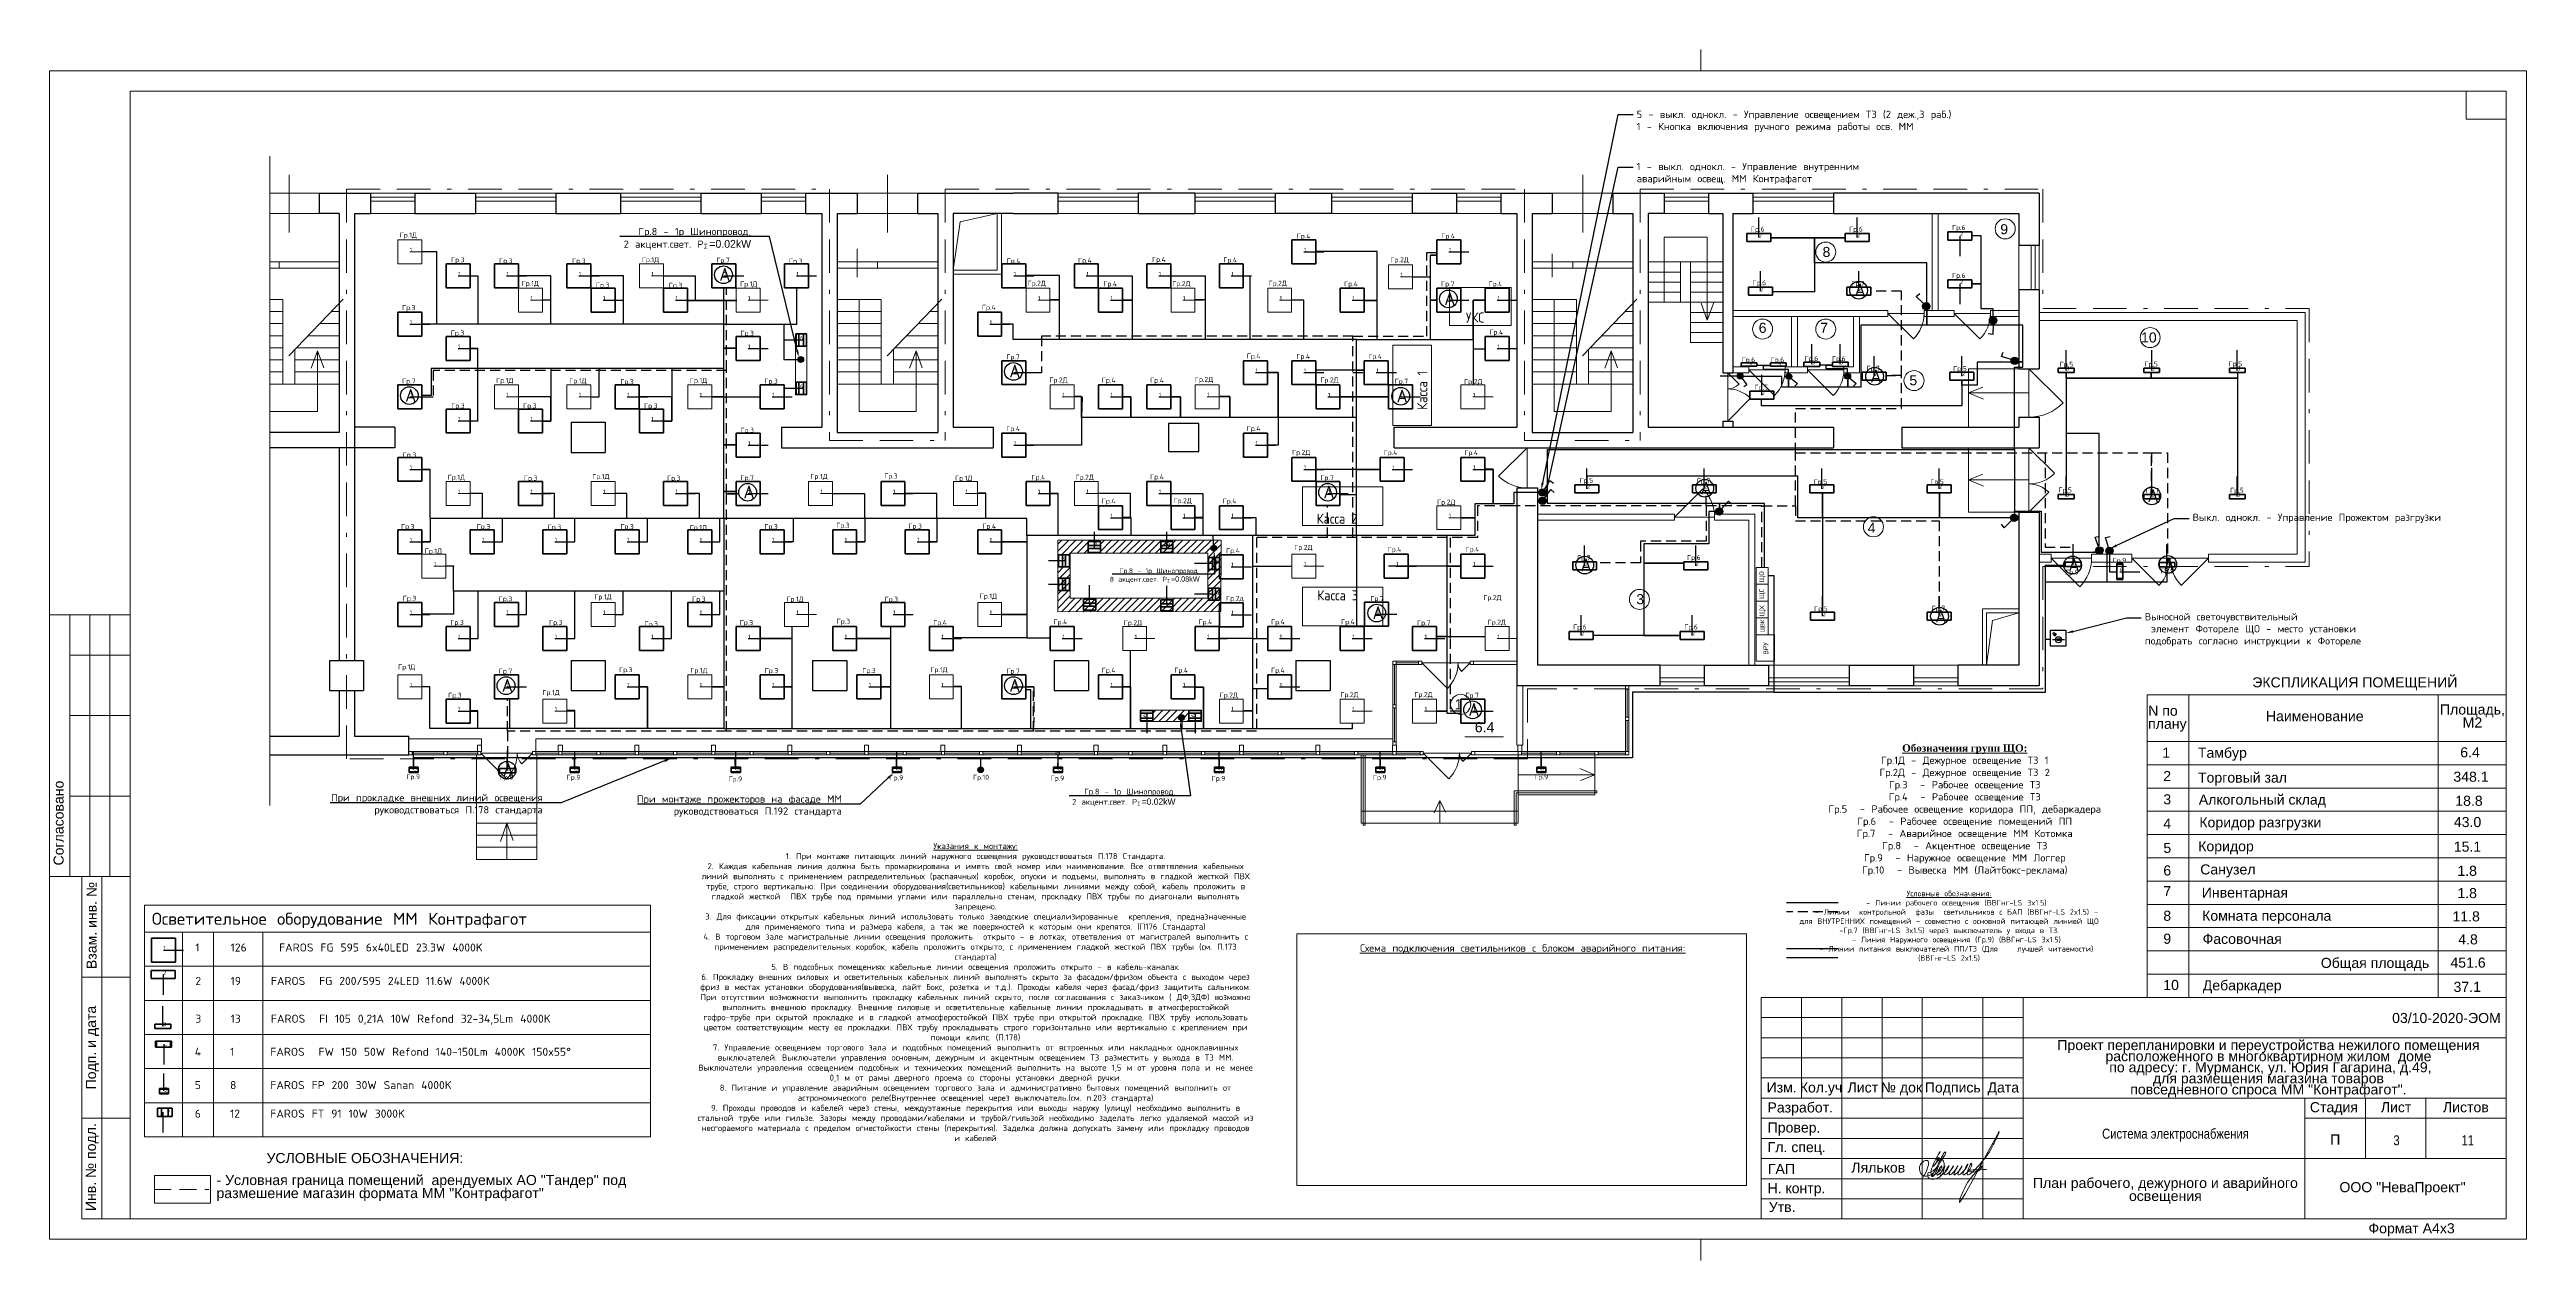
# Model space of a CAD drawing. Header units: metres. Extents: x -472 to 201, y -446 to -235.
# Drawn here: x -115.2 to -53.7, y -342.4 to -312.3 of the extents above; entities that cross this region are included whole.
import ezdxf
from ezdxf import colors
from ezdxf.entities.mleader import LeaderData, LeaderLine
from ezdxf.enums import TextEntityAlignment as Align
from ezdxf.math import Vec2, Vec3

# ---------------------------------------------------------------- set-up
doc = ezdxf.new("R2010")
doc.units = ezdxf.units.M
doc.header["$MEASUREMENT"] = 0
for name, pattern in [('( Border )', [1.751, 0.5, -0.25, 0.5, -0.25, 0.001, -0.25]), ('( Hidden )', [0.375, 0.25, -0.125]), ('DGN Style 3', [1.722798, 1.23057, -0.492228])]:
    doc.linetypes.add(name, pattern=pattern)
for name, color, linetype, lineweight in [('_ЛинииОСВ', 174, 'Continuous', 30), ('_Электрика', 7, 'Continuous', 15), ('Level 50', 7, 'Continuous', 0), ('Level 63', 7, 'Continuous', 0)]:
    doc.layers.add(name, color=color, linetype=linetype, lineweight=lineweight)
for name, color, linetype in [('_ЭлектрикаОбъектыАнтоции', 7, 'Continuous'), ('DLXDESCR', 7, 'Continuous'), ('DLXLUM', 220, 'Continuous'), ('DLXLUMEX', 220, 'Continuous'), ('Электрика', 7, 'Continuous')]:
    doc.layers.add(name, color=color, linetype=linetype)
doc.styles.add('GOSI', font='GENISO.ttf', dxfattribs={"height": 0.25})
doc.styles.get("Standard").update_dxf_attribs({"font": 'txt.shx'})
doc.styles.add('Style-Arial', font='arial.ttf')

# ---------------------------------------------------------------- blocks, each defined once
blk = doc.blocks.new('*U15')
at = {"color": 7, "linetype": 'Continuous', "lineweight": 30}
for p, q in [((-0.425, 0.375), (-0.425, -0.375)), ((-0.425, 0.375), (0.425, 0.375)), ((0.425, 0.375), (0.425, -0.375)), ((-0.425, -0.375), (0.425, -0.375))]:
    blk.add_line(p, q, dxfattribs=at)
blk = doc.blocks.new('*U18')
for p, q in [((297.5, 297.5), (-297.5, 297.5)), ((-297.5, 297.5), (-297.5, -297.5)), ((-297.5, 297.5), (-297.5, -297.5)), ((-297.5, -297.5), (-297.5, 297.5)), ((-297.5, 297.5), (-297.5, 297.5)), ((297.5, 297.5), (-297.5, 297.5)), ((-297.5, 297.5), (-297.5, 297.5)), ((-297.5, 297.5), (297.5, 297.5)), ((-297.5, -297.5), (-297.5, 297.5)), ((-297.5, 297.5), (297.5, 297.5)), ((297.5, -297.5), (297.5, 297.5)), ((297.5, 297.5), (297.5, 297.5)), ((297.5, -297.5), (297.5, 297.5)), ((297.5, 297.5), (297.5, 297.5)), ((297.5, 297.5), (297.5, -297.5)), ((297.5, 297.5), (297.5, -297.5)), ((-297.5, -297.5), (297.5, -297.5)), ((-297.5, -297.5), (-297.5, -297.5)), ((-297.5, -297.5), (297.5, -297.5)), ((297.5, -297.5), (-297.5, -297.5)), ((-297.5, -297.5), (-297.5, -297.5)), ((297.5, -297.5), (-297.5, -297.5)), ((297.5, -297.5), (297.5, -297.5)), ((297.5, -297.5), (297.5, -297.5))]:
    blk.add_line(p, q)
at = {"color": 1}
blk.add_line((0, 0), (500, 0), dxfattribs=at)
at = {"layer": 'DLXLUMEX', "color": 7}
blk.add_text('1', height=100, dxfattribs=at).set_placement((0, 0))
blk = doc.blocks.new('*U80')
for p, q in [((297.5, 297.5), (-297.5, 297.5)), ((-297.5, 297.5), (-297.5, -297.5)), ((-297.5, 297.5), (-297.5, -297.5)), ((-297.5, -297.5), (-297.5, 297.5)), ((-297.5, 297.5), (-297.5, 297.5)), ((297.5, 297.5), (-297.5, 297.5)), ((-297.5, 297.5), (-297.5, 297.5)), ((-297.5, 297.5), (297.5, 297.5)), ((-297.5, -297.5), (-297.5, 297.5)), ((-297.5, 297.5), (297.5, 297.5)), ((297.5, -297.5), (297.5, 297.5)), ((297.5, 297.5), (297.5, 297.5)), ((297.5, -297.5), (297.5, 297.5)), ((297.5, 297.5), (297.5, 297.5)), ((297.5, 297.5), (297.5, -297.5)), ((297.5, 297.5), (297.5, -297.5)), ((-297.5, -297.5), (297.5, -297.5)), ((-297.5, -297.5), (-297.5, -297.5)), ((-297.5, -297.5), (297.5, -297.5)), ((297.5, -297.5), (-297.5, -297.5)), ((-297.5, -297.5), (-297.5, -297.5)), ((297.5, -297.5), (-297.5, -297.5)), ((297.5, -297.5), (297.5, -297.5)), ((297.5, -297.5), (297.5, -297.5))]:
    blk.add_line(p, q)
at = {"color": 1}
blk.add_line((0, 0), (500, 0), dxfattribs=at)
at = {"layer": 'DLXLUMEX', "color": 7}
blk.add_text('1', height=100, dxfattribs=at).set_placement((0, 0))
blk = doc.blocks.new('*U132')
for p, q in [((297.5, 297.5), (-297.5, 297.5)), ((-297.5, 297.5), (-297.5, -297.5)), ((-297.5, 297.5), (-297.5, -297.5)), ((-297.5, -297.5), (-297.5, 297.5)), ((-297.5, 297.5), (-297.5, 297.5)), ((297.5, 297.5), (-297.5, 297.5)), ((-297.5, 297.5), (-297.5, 297.5)), ((-297.5, 297.5), (297.5, 297.5)), ((-297.5, -297.5), (-297.5, 297.5)), ((-297.5, 297.5), (297.5, 297.5)), ((297.5, -297.5), (297.5, 297.5)), ((297.5, 297.5), (297.5, 297.5)), ((297.5, -297.5), (297.5, 297.5)), ((297.5, 297.5), (297.5, 297.5)), ((297.5, 297.5), (297.5, -297.5)), ((297.5, 297.5), (297.5, -297.5)), ((-297.5, -297.5), (297.5, -297.5)), ((-297.5, -297.5), (-297.5, -297.5)), ((297.5, -297.5), (-297.5, -297.5)), ((-297.5, -297.5), (-297.5, -297.5)), ((-297.5, -297.5), (297.5, -297.5)), ((297.5, -297.5), (-297.5, -297.5)), ((297.5, -297.5), (297.5, -297.5)), ((297.5, -297.5), (297.5, -297.5))]:
    blk.add_line(p, q)
at = {"color": 1}
blk.add_line((0, 0), (500, 0), dxfattribs=at)
at = {"layer": 'DLXLUMEX', "color": 7}
blk.add_text('1', height=100, dxfattribs=at).set_placement((0, 0))
blk = doc.blocks.new('*U143')
for p, q in [((297.5, 297.5), (-297.5, 297.5)), ((-297.5, 297.5), (-297.5, -297.5)), ((-297.5, 297.5), (-297.5, -297.5)), ((-297.5, -297.5), (-297.5, 297.5)), ((-297.5, 297.5), (-297.5, 297.5)), ((297.5, 297.5), (-297.5, 297.5)), ((-297.5, 297.5), (-297.5, 297.5)), ((-297.5, 297.5), (297.5, 297.5)), ((-297.5, -297.5), (-297.5, 297.5)), ((-297.5, 297.5), (297.5, 297.5)), ((297.5, -297.5), (297.5, 297.5)), ((297.5, 297.5), (297.5, 297.5)), ((297.5, -297.5), (297.5, 297.5)), ((297.5, 297.5), (297.5, 297.5)), ((297.5, 297.5), (297.5, -297.5)), ((297.5, 297.5), (297.5, -297.5)), ((-297.5, -297.5), (297.5, -297.5)), ((-297.5, -297.5), (-297.5, -297.5)), ((-297.5, -297.5), (297.5, -297.5)), ((297.5, -297.5), (-297.5, -297.5)), ((-297.5, -297.5), (-297.5, -297.5)), ((297.5, -297.5), (-297.5, -297.5)), ((297.5, -297.5), (297.5, -297.5)), ((297.5, -297.5), (297.5, -297.5))]:
    blk.add_line(p, q)
at = {"color": 1}
blk.add_line((0, 0), (500, 0), dxfattribs=at)
at = {"layer": 'DLXLUMEX', "color": 7}
blk.add_text('1', height=100, dxfattribs=at).set_placement((0, 0))
blk = doc.blocks.new('*U154')
for p, q in [((297.5, 297.5), (-297.5, 297.5)), ((-297.5, 297.5), (-297.5, -297.5)), ((-297.5, 297.5), (-297.5, -297.5)), ((-297.5, -297.5), (-297.5, 297.5)), ((-297.5, 297.5), (-297.5, 297.5)), ((297.5, 297.5), (-297.5, 297.5)), ((-297.5, 297.5), (-297.5, 297.5)), ((-297.5, 297.5), (297.5, 297.5)), ((-297.5, -297.5), (-297.5, 297.5)), ((-297.5, 297.5), (297.5, 297.5)), ((297.5, -297.5), (297.5, 297.5)), ((297.5, 297.5), (297.5, 297.5)), ((297.5, -297.5), (297.5, 297.5)), ((297.5, 297.5), (297.5, 297.5)), ((297.5, 297.5), (297.5, -297.5)), ((297.5, 297.5), (297.5, -297.5)), ((-297.5, -297.5), (297.5, -297.5)), ((-297.5, -297.5), (-297.5, -297.5)), ((297.5, -297.5), (-297.5, -297.5)), ((-297.5, -297.5), (-297.5, -297.5)), ((-297.5, -297.5), (297.5, -297.5)), ((297.5, -297.5), (-297.5, -297.5)), ((297.5, -297.5), (297.5, -297.5)), ((297.5, -297.5), (297.5, -297.5))]:
    blk.add_line(p, q)
at = {"color": 1}
blk.add_line((0, 0), (500, 0), dxfattribs=at)
at = {"layer": 'DLXLUMEX', "color": 7}
blk.add_text('1', height=100, dxfattribs=at).set_placement((0, 0))
blk = doc.blocks.new('*U165')
for p, q in [((297.5, 297.5), (-297.5, 297.5)), ((-297.5, 297.5), (-297.5, -297.5)), ((-297.5, 297.5), (-297.5, -297.5)), ((-297.5, -297.5), (-297.5, 297.5)), ((-297.5, 297.5), (-297.5, 297.5)), ((297.5, 297.5), (-297.5, 297.5)), ((-297.5, 297.5), (-297.5, 297.5)), ((-297.5, 297.5), (297.5, 297.5)), ((-297.5, 297.5), (297.5, 297.5)), ((-297.5, -297.5), (-297.5, 297.5)), ((297.5, -297.5), (297.5, 297.5)), ((297.5, 297.5), (297.5, 297.5)), ((297.5, 297.5), (297.5, 297.5)), ((297.5, 297.5), (297.5, -297.5)), ((297.5, -297.5), (297.5, 297.5)), ((297.5, 297.5), (297.5, -297.5)), ((-297.5, -297.5), (297.5, -297.5)), ((-297.5, -297.5), (-297.5, -297.5)), ((-297.5, -297.5), (297.5, -297.5)), ((297.5, -297.5), (-297.5, -297.5)), ((-297.5, -297.5), (-297.5, -297.5)), ((297.5, -297.5), (-297.5, -297.5)), ((297.5, -297.5), (297.5, -297.5)), ((297.5, -297.5), (297.5, -297.5))]:
    blk.add_line(p, q)
at = {"color": 1}
blk.add_line((0, 0), (500, 0), dxfattribs=at)
at = {"layer": 'DLXLUMEX', "color": 7}
blk.add_text('1', height=100, dxfattribs=at).set_placement((0, 0))
blk = doc.blocks.new('*U176')
for p, q in [((297.5, 297.5), (-297.5, 297.5)), ((-297.5, 297.5), (-297.5, -297.5)), ((-297.5, 297.5), (-297.5, -297.5)), ((-297.5, -297.5), (-297.5, 297.5)), ((-297.5, 297.5), (-297.5, 297.5)), ((297.5, 297.5), (-297.5, 297.5)), ((-297.5, 297.5), (-297.5, 297.5)), ((-297.5, 297.5), (297.5, 297.5)), ((-297.5, -297.5), (-297.5, 297.5)), ((-297.5, 297.5), (297.5, 297.5)), ((297.5, -297.5), (297.5, 297.5)), ((297.5, 297.5), (297.5, 297.5)), ((297.5, -297.5), (297.5, 297.5)), ((297.5, 297.5), (297.5, 297.5)), ((297.5, 297.5), (297.5, -297.5)), ((297.5, 297.5), (297.5, -297.5)), ((-297.5, -297.5), (297.5, -297.5)), ((-297.5, -297.5), (-297.5, -297.5)), ((297.5, -297.5), (-297.5, -297.5)), ((-297.5, -297.5), (-297.5, -297.5)), ((-297.5, -297.5), (297.5, -297.5)), ((297.5, -297.5), (-297.5, -297.5)), ((297.5, -297.5), (297.5, -297.5)), ((297.5, -297.5), (297.5, -297.5))]:
    blk.add_line(p, q)
at = {"color": 1}
blk.add_line((0, 0), (500, 0), dxfattribs=at)
at = {"layer": 'DLXLUMEX', "color": 7}
blk.add_text('1', height=100, dxfattribs=at).set_placement((0, 0))
blk = doc.blocks.new('*U187')
for p, q in [((297.5, 297.5), (-297.5, 297.5)), ((-297.5, 297.5), (-297.5, -297.5)), ((-297.5, 297.5), (-297.5, -297.5)), ((-297.5, -297.5), (-297.5, 297.5)), ((-297.5, 297.5), (-297.5, 297.5)), ((297.5, 297.5), (-297.5, 297.5)), ((-297.5, 297.5), (-297.5, 297.5)), ((-297.5, 297.5), (297.5, 297.5)), ((-297.5, -297.5), (-297.5, 297.5)), ((-297.5, 297.5), (297.5, 297.5)), ((297.5, -297.5), (297.5, 297.5)), ((297.5, 297.5), (297.5, 297.5)), ((297.5, -297.5), (297.5, 297.5)), ((297.5, 297.5), (297.5, 297.5)), ((297.5, 297.5), (297.5, -297.5)), ((297.5, 297.5), (297.5, -297.5)), ((-297.5, -297.5), (297.5, -297.5)), ((-297.5, -297.5), (-297.5, -297.5)), ((-297.5, -297.5), (297.5, -297.5)), ((297.5, -297.5), (-297.5, -297.5)), ((-297.5, -297.5), (-297.5, -297.5)), ((297.5, -297.5), (-297.5, -297.5)), ((297.5, -297.5), (297.5, -297.5)), ((297.5, -297.5), (297.5, -297.5))]:
    blk.add_line(p, q)
at = {"color": 1}
blk.add_line((0, 0), (500, 0), dxfattribs=at)
at = {"layer": 'DLXLUMEX', "color": 7}
blk.add_text('1', height=100, dxfattribs=at).set_placement((0, 0))
blk = doc.blocks.new('*U198')
for p, q in [((297.5, 297.5), (-297.5, 297.5)), ((-297.5, 297.5), (-297.5, -297.5)), ((-297.5, 297.5), (-297.5, -297.5)), ((-297.5, -297.5), (-297.5, 297.5)), ((-297.5, 297.5), (-297.5, 297.5)), ((297.5, 297.5), (-297.5, 297.5)), ((-297.5, 297.5), (-297.5, 297.5)), ((-297.5, 297.5), (297.5, 297.5)), ((-297.5, -297.5), (-297.5, 297.5)), ((-297.5, 297.5), (297.5, 297.5)), ((297.5, -297.5), (297.5, 297.5)), ((297.5, 297.5), (297.5, 297.5)), ((297.5, -297.5), (297.5, 297.5)), ((297.5, 297.5), (297.5, 297.5)), ((297.5, 297.5), (297.5, -297.5)), ((297.5, 297.5), (297.5, -297.5)), ((-297.5, -297.5), (297.5, -297.5)), ((-297.5, -297.5), (-297.5, -297.5)), ((297.5, -297.5), (-297.5, -297.5)), ((-297.5, -297.5), (-297.5, -297.5)), ((-297.5, -297.5), (297.5, -297.5)), ((297.5, -297.5), (-297.5, -297.5)), ((297.5, -297.5), (297.5, -297.5)), ((297.5, -297.5), (297.5, -297.5))]:
    blk.add_line(p, q)
at = {"color": 1}
blk.add_line((0, 0), (500, 0), dxfattribs=at)
at = {"layer": 'DLXLUMEX', "color": 7}
blk.add_text('1', height=100, dxfattribs=at).set_placement((0, 0))
blk = doc.blocks.new('*U19')
for p, q in [((297.5, 297.5), (-297.5, 297.5)), ((-297.5, 297.5), (-297.5, -297.5)), ((-297.5, 297.5), (-297.5, -297.5)), ((-297.5, -297.5), (-297.5, 297.5)), ((-297.5, 297.5), (-297.5, 297.5)), ((297.5, 297.5), (-297.5, 297.5)), ((-297.5, 297.5), (-297.5, 297.5)), ((-297.5, 297.5), (297.5, 297.5)), ((-297.5, -297.5), (-297.5, 297.5)), ((-297.5, 297.5), (297.5, 297.5)), ((297.5, -297.5), (297.5, 297.5)), ((297.5, 297.5), (297.5, 297.5)), ((297.5, -297.5), (297.5, 297.5)), ((297.5, 297.5), (297.5, 297.5)), ((297.5, 297.5), (297.5, -297.5)), ((297.5, 297.5), (297.5, -297.5)), ((-297.5, -297.5), (297.5, -297.5)), ((-297.5, -297.5), (-297.5, -297.5)), ((-297.5, -297.5), (297.5, -297.5)), ((297.5, -297.5), (-297.5, -297.5)), ((-297.5, -297.5), (-297.5, -297.5)), ((297.5, -297.5), (-297.5, -297.5)), ((297.5, -297.5), (297.5, -297.5)), ((297.5, -297.5), (297.5, -297.5))]:
    blk.add_line(p, q)
at = {"color": 1}
blk.add_line((0, 0), (500, 0), dxfattribs=at)
at = {"layer": 'DLXLUMEX', "color": 7}
blk.add_text('1', height=100, dxfattribs=at).set_placement((0, 0))
blk = doc.blocks.new('*U30')
for p, q in [((297.5, 297.5), (-297.5, 297.5)), ((-297.5, 297.5), (-297.5, -297.5)), ((-297.5, 297.5), (-297.5, -297.5)), ((-297.5, -297.5), (-297.5, 297.5)), ((-297.5, 297.5), (-297.5, 297.5)), ((297.5, 297.5), (-297.5, 297.5)), ((-297.5, 297.5), (-297.5, 297.5)), ((-297.5, 297.5), (297.5, 297.5)), ((-297.5, -297.5), (-297.5, 297.5)), ((-297.5, 297.5), (297.5, 297.5)), ((297.5, -297.5), (297.5, 297.5)), ((297.5, 297.5), (297.5, 297.5)), ((297.5, -297.5), (297.5, 297.5)), ((297.5, 297.5), (297.5, 297.5)), ((297.5, 297.5), (297.5, -297.5)), ((297.5, 297.5), (297.5, -297.5)), ((-297.5, -297.5), (297.5, -297.5)), ((-297.5, -297.5), (-297.5, -297.5)), ((-297.5, -297.5), (297.5, -297.5)), ((297.5, -297.5), (-297.5, -297.5)), ((-297.5, -297.5), (-297.5, -297.5)), ((297.5, -297.5), (-297.5, -297.5)), ((297.5, -297.5), (297.5, -297.5)), ((297.5, -297.5), (297.5, -297.5))]:
    blk.add_line(p, q)
at = {"color": 1}
blk.add_line((0, 0), (500, 0), dxfattribs=at)
at = {"layer": 'DLXLUMEX', "color": 7}
blk.add_text('1', height=100, dxfattribs=at).set_placement((0, 0))
blk = doc.blocks.new('*U41')
for p, q in [((297.5, 297.5), (-297.5, 297.5)), ((-297.5, 297.5), (-297.5, -297.5)), ((-297.5, 297.5), (-297.5, -297.5)), ((-297.5, -297.5), (-297.5, 297.5)), ((-297.5, 297.5), (-297.5, 297.5)), ((297.5, 297.5), (-297.5, 297.5)), ((-297.5, 297.5), (-297.5, 297.5)), ((-297.5, 297.5), (297.5, 297.5)), ((-297.5, -297.5), (-297.5, 297.5)), ((-297.5, 297.5), (297.5, 297.5)), ((297.5, -297.5), (297.5, 297.5)), ((297.5, 297.5), (297.5, 297.5)), ((297.5, -297.5), (297.5, 297.5)), ((297.5, 297.5), (297.5, 297.5)), ((297.5, 297.5), (297.5, -297.5)), ((297.5, 297.5), (297.5, -297.5)), ((-297.5, -297.5), (297.5, -297.5)), ((-297.5, -297.5), (-297.5, -297.5)), ((-297.5, -297.5), (297.5, -297.5)), ((297.5, -297.5), (-297.5, -297.5)), ((-297.5, -297.5), (-297.5, -297.5)), ((297.5, -297.5), (-297.5, -297.5)), ((297.5, -297.5), (297.5, -297.5)), ((297.5, -297.5), (297.5, -297.5))]:
    blk.add_line(p, q)
at = {"color": 1}
blk.add_line((0, 0), (500, 0), dxfattribs=at)
at = {"layer": 'DLXLUMEX', "color": 7}
blk.add_text('1', height=100, dxfattribs=at).set_placement((0, 0))
blk = doc.blocks.new('*U52')
for p, q in [((297.5, 297.5), (-297.5, 297.5)), ((-297.5, 297.5), (-297.5, -297.5)), ((-297.5, 297.5), (-297.5, -297.5)), ((-297.5, -297.5), (-297.5, 297.5)), ((-297.5, 297.5), (-297.5, 297.5)), ((297.5, 297.5), (-297.5, 297.5)), ((-297.5, 297.5), (-297.5, 297.5)), ((-297.5, 297.5), (297.5, 297.5)), ((-297.5, -297.5), (-297.5, 297.5)), ((-297.5, 297.5), (297.5, 297.5)), ((297.5, -297.5), (297.5, 297.5)), ((297.5, 297.5), (297.5, 297.5)), ((297.5, -297.5), (297.5, 297.5)), ((297.5, 297.5), (297.5, 297.5)), ((297.5, 297.5), (297.5, -297.5)), ((297.5, 297.5), (297.5, -297.5)), ((-297.5, -297.5), (297.5, -297.5)), ((-297.5, -297.5), (-297.5, -297.5)), ((297.5, -297.5), (-297.5, -297.5)), ((-297.5, -297.5), (-297.5, -297.5)), ((-297.5, -297.5), (297.5, -297.5)), ((297.5, -297.5), (-297.5, -297.5)), ((297.5, -297.5), (297.5, -297.5)), ((297.5, -297.5), (297.5, -297.5))]:
    blk.add_line(p, q)
at = {"color": 1}
blk.add_line((0, 0), (500, 0), dxfattribs=at)
at = {"layer": 'DLXLUMEX', "color": 7}
blk.add_text('1', height=100, dxfattribs=at).set_placement((0, 0))
blk = doc.blocks.new('*U62')
for p, q in [((297.5, 297.5), (-297.5, 297.5)), ((-297.5, 297.5), (-297.5, -297.5)), ((-297.5, 297.5), (-297.5, -297.5)), ((-297.5, -297.5), (-297.5, 297.5)), ((-297.5, 297.5), (-297.5, 297.5)), ((297.5, 297.5), (-297.5, 297.5)), ((-297.5, 297.5), (-297.5, 297.5)), ((-297.5, 297.5), (297.5, 297.5)), ((-297.5, 297.5), (297.5, 297.5)), ((-297.5, -297.5), (-297.5, 297.5)), ((297.5, -297.5), (297.5, 297.5)), ((297.5, 297.5), (297.5, 297.5)), ((297.5, 297.5), (297.5, 297.5)), ((297.5, 297.5), (297.5, -297.5)), ((297.5, -297.5), (297.5, 297.5)), ((297.5, 297.5), (297.5, -297.5)), ((-297.5, -297.5), (297.5, -297.5)), ((-297.5, -297.5), (-297.5, -297.5)), ((-297.5, -297.5), (297.5, -297.5)), ((297.5, -297.5), (-297.5, -297.5)), ((-297.5, -297.5), (-297.5, -297.5)), ((297.5, -297.5), (-297.5, -297.5)), ((297.5, -297.5), (297.5, -297.5)), ((297.5, -297.5), (297.5, -297.5))]:
    blk.add_line(p, q)
at = {"color": 1}
blk.add_line((0, 0), (500, 0), dxfattribs=at)
at = {"layer": 'DLXLUMEX', "color": 7}
blk.add_text('1', height=100, dxfattribs=at).set_placement((0, 0))
blk = doc.blocks.new('*U63')
for p, q in [((297.5, 297.5), (-297.5, 297.5)), ((-297.5, 297.5), (-297.5, -297.5)), ((-297.5, 297.5), (-297.5, -297.5)), ((-297.5, -297.5), (-297.5, 297.5)), ((-297.5, 297.5), (-297.5, 297.5)), ((297.5, 297.5), (-297.5, 297.5)), ((-297.5, 297.5), (-297.5, 297.5)), ((-297.5, 297.5), (297.5, 297.5)), ((-297.5, -297.5), (-297.5, 297.5)), ((-297.5, 297.5), (297.5, 297.5)), ((297.5, -297.5), (297.5, 297.5)), ((297.5, 297.5), (297.5, 297.5)), ((297.5, -297.5), (297.5, 297.5)), ((297.5, 297.5), (297.5, 297.5)), ((297.5, 297.5), (297.5, -297.5)), ((297.5, 297.5), (297.5, -297.5)), ((-297.5, -297.5), (297.5, -297.5)), ((-297.5, -297.5), (-297.5, -297.5)), ((-297.5, -297.5), (297.5, -297.5)), ((297.5, -297.5), (-297.5, -297.5)), ((-297.5, -297.5), (-297.5, -297.5)), ((297.5, -297.5), (-297.5, -297.5)), ((297.5, -297.5), (297.5, -297.5)), ((297.5, -297.5), (297.5, -297.5))]:
    blk.add_line(p, q)
at = {"color": 1}
blk.add_line((0, 0), (500, 0), dxfattribs=at)
at = {"layer": 'DLXLUMEX', "color": 7}
blk.add_text('1', height=100, dxfattribs=at).set_placement((0, 0))
blk = doc.blocks.new('*U64')
for p, q in [((297.5, 297.5), (-297.5, 297.5)), ((-297.5, 297.5), (-297.5, -297.5)), ((-297.5, 297.5), (-297.5, -297.5)), ((-297.5, -297.5), (-297.5, 297.5)), ((-297.5, 297.5), (-297.5, 297.5)), ((-297.5, 297.5), (-297.5, 297.5)), ((-297.5, 297.5), (297.5, 297.5)), ((297.5, 297.5), (-297.5, 297.5)), ((-297.5, -297.5), (-297.5, 297.5)), ((-297.5, 297.5), (297.5, 297.5)), ((297.5, -297.5), (297.5, 297.5)), ((297.5, 297.5), (297.5, 297.5)), ((297.5, -297.5), (297.5, 297.5)), ((297.5, 297.5), (297.5, 297.5)), ((297.5, 297.5), (297.5, -297.5)), ((297.5, 297.5), (297.5, -297.5)), ((-297.5, -297.5), (297.5, -297.5)), ((-297.5, -297.5), (-297.5, -297.5)), ((-297.5, -297.5), (297.5, -297.5)), ((297.5, -297.5), (-297.5, -297.5)), ((-297.5, -297.5), (-297.5, -297.5)), ((297.5, -297.5), (-297.5, -297.5)), ((297.5, -297.5), (297.5, -297.5)), ((297.5, -297.5), (297.5, -297.5))]:
    blk.add_line(p, q)
at = {"color": 1}
blk.add_line((0, 0), (500, 0), dxfattribs=at)
at = {"layer": 'DLXLUMEX', "color": 7}
blk.add_text('1', height=100, dxfattribs=at).set_placement((0, 0))
blk = doc.blocks.new('*U65')
for p, q in [((297.5, 297.5), (-297.5, 297.5)), ((-297.5, 297.5), (-297.5, -297.5)), ((-297.5, 297.5), (-297.5, -297.5)), ((-297.5, -297.5), (-297.5, 297.5)), ((-297.5, 297.5), (-297.5, 297.5)), ((297.5, 297.5), (-297.5, 297.5)), ((-297.5, 297.5), (-297.5, 297.5)), ((-297.5, 297.5), (297.5, 297.5)), ((-297.5, -297.5), (-297.5, 297.5)), ((-297.5, 297.5), (297.5, 297.5)), ((297.5, -297.5), (297.5, 297.5)), ((297.5, 297.5), (297.5, 297.5)), ((297.5, -297.5), (297.5, 297.5)), ((297.5, 297.5), (297.5, 297.5)), ((297.5, 297.5), (297.5, -297.5)), ((297.5, 297.5), (297.5, -297.5)), ((-297.5, -297.5), (297.5, -297.5)), ((-297.5, -297.5), (-297.5, -297.5)), ((-297.5, -297.5), (297.5, -297.5)), ((297.5, -297.5), (-297.5, -297.5)), ((-297.5, -297.5), (-297.5, -297.5)), ((297.5, -297.5), (-297.5, -297.5)), ((297.5, -297.5), (297.5, -297.5)), ((297.5, -297.5), (297.5, -297.5))]:
    blk.add_line(p, q)
at = {"color": 1}
blk.add_line((0, 0), (500, 0), dxfattribs=at)
at = {"layer": 'DLXLUMEX', "color": 7}
blk.add_text('1', height=100, dxfattribs=at).set_placement((0, 0))
blk = doc.blocks.new('*U66')
for p, q in [((297.5, 297.5), (-297.5, 297.5)), ((-297.5, 297.5), (-297.5, -297.5)), ((-297.5, 297.5), (-297.5, -297.5)), ((-297.5, -297.5), (-297.5, 297.5)), ((-297.5, 297.5), (-297.5, 297.5)), ((297.5, 297.5), (-297.5, 297.5)), ((-297.5, 297.5), (-297.5, 297.5)), ((-297.5, 297.5), (297.5, 297.5)), ((-297.5, -297.5), (-297.5, 297.5)), ((-297.5, 297.5), (297.5, 297.5)), ((297.5, -297.5), (297.5, 297.5)), ((297.5, 297.5), (297.5, 297.5)), ((297.5, -297.5), (297.5, 297.5)), ((297.5, 297.5), (297.5, 297.5)), ((297.5, 297.5), (297.5, -297.5)), ((297.5, 297.5), (297.5, -297.5)), ((-297.5, -297.5), (297.5, -297.5)), ((-297.5, -297.5), (-297.5, -297.5)), ((297.5, -297.5), (-297.5, -297.5)), ((-297.5, -297.5), (-297.5, -297.5)), ((-297.5, -297.5), (297.5, -297.5)), ((297.5, -297.5), (-297.5, -297.5)), ((297.5, -297.5), (297.5, -297.5)), ((297.5, -297.5), (297.5, -297.5))]:
    blk.add_line(p, q)
at = {"color": 1}
blk.add_line((0, 0), (500, 0), dxfattribs=at)
at = {"layer": 'DLXLUMEX', "color": 7}
blk.add_text('1', height=100, dxfattribs=at).set_placement((0, 0))
blk = doc.blocks.new('*U69')
for p, q in [((297.5, 297.5), (-297.5, 297.5)), ((-297.5, 297.5), (-297.5, -297.5)), ((-297.5, 297.5), (-297.5, -297.5)), ((-297.5, -297.5), (-297.5, 297.5)), ((-297.5, 297.5), (-297.5, 297.5)), ((297.5, 297.5), (-297.5, 297.5)), ((-297.5, 297.5), (-297.5, 297.5)), ((-297.5, 297.5), (297.5, 297.5)), ((-297.5, -297.5), (-297.5, 297.5)), ((-297.5, 297.5), (297.5, 297.5)), ((297.5, -297.5), (297.5, 297.5)), ((297.5, 297.5), (297.5, 297.5)), ((297.5, -297.5), (297.5, 297.5)), ((297.5, 297.5), (297.5, 297.5)), ((297.5, 297.5), (297.5, -297.5)), ((297.5, 297.5), (297.5, -297.5)), ((-297.5, -297.5), (297.5, -297.5)), ((-297.5, -297.5), (-297.5, -297.5)), ((-297.5, -297.5), (297.5, -297.5)), ((297.5, -297.5), (-297.5, -297.5)), ((-297.5, -297.5), (-297.5, -297.5)), ((297.5, -297.5), (-297.5, -297.5)), ((297.5, -297.5), (297.5, -297.5)), ((297.5, -297.5), (297.5, -297.5))]:
    blk.add_line(p, q)
at = {"color": 1}
blk.add_line((0, 0), (500, 0), dxfattribs=at)
at = {"layer": 'DLXLUMEX', "color": 7}
blk.add_text('1', height=100, dxfattribs=at).set_placement((0, 0))
blk = doc.blocks.new('*U81')
for p, q in [((297.5, 297.5), (-297.5, 297.5)), ((-297.5, 297.5), (-297.5, -297.5)), ((-297.5, 297.5), (-297.5, -297.5)), ((-297.5, -297.5), (-297.5, 297.5)), ((-297.5, 297.5), (-297.5, 297.5)), ((297.5, 297.5), (-297.5, 297.5)), ((-297.5, 297.5), (-297.5, 297.5)), ((-297.5, 297.5), (297.5, 297.5)), ((-297.5, -297.5), (-297.5, 297.5)), ((-297.5, 297.5), (297.5, 297.5)), ((297.5, -297.5), (297.5, 297.5)), ((297.5, 297.5), (297.5, 297.5)), ((297.5, -297.5), (297.5, 297.5)), ((297.5, 297.5), (297.5, 297.5)), ((297.5, 297.5), (297.5, -297.5)), ((297.5, 297.5), (297.5, -297.5)), ((-297.5, -297.5), (297.5, -297.5)), ((-297.5, -297.5), (-297.5, -297.5)), ((-297.5, -297.5), (297.5, -297.5)), ((297.5, -297.5), (-297.5, -297.5)), ((-297.5, -297.5), (-297.5, -297.5)), ((297.5, -297.5), (-297.5, -297.5)), ((297.5, -297.5), (297.5, -297.5)), ((297.5, -297.5), (297.5, -297.5))]:
    blk.add_line(p, q)
at = {"color": 1}
blk.add_line((0, 0), (500, 0), dxfattribs=at)
at = {"layer": 'DLXLUMEX', "color": 7}
blk.add_text('1', height=100, dxfattribs=at).set_placement((0, 0))
blk = doc.blocks.new('*U92')
for p, q in [((297.5, 297.5), (-297.5, 297.5)), ((-297.5, 297.5), (-297.5, -297.5)), ((-297.5, 297.5), (-297.5, -297.5)), ((-297.5, -297.5), (-297.5, 297.5)), ((-297.5, 297.5), (-297.5, 297.5)), ((297.5, 297.5), (-297.5, 297.5)), ((-297.5, 297.5), (-297.5, 297.5)), ((-297.5, 297.5), (297.5, 297.5)), ((-297.5, -297.5), (-297.5, 297.5)), ((-297.5, 297.5), (297.5, 297.5)), ((297.5, -297.5), (297.5, 297.5)), ((297.5, 297.5), (297.5, 297.5)), ((297.5, -297.5), (297.5, 297.5)), ((297.5, 297.5), (297.5, 297.5)), ((297.5, 297.5), (297.5, -297.5)), ((297.5, 297.5), (297.5, -297.5)), ((-297.5, -297.5), (297.5, -297.5)), ((-297.5, -297.5), (-297.5, -297.5)), ((-297.5, -297.5), (297.5, -297.5)), ((297.5, -297.5), (-297.5, -297.5)), ((-297.5, -297.5), (-297.5, -297.5)), ((297.5, -297.5), (-297.5, -297.5)), ((297.5, -297.5), (297.5, -297.5)), ((297.5, -297.5), (297.5, -297.5))]:
    blk.add_line(p, q)
at = {"color": 1}
blk.add_line((0, 0), (500, 0), dxfattribs=at)
at = {"layer": 'DLXLUMEX', "color": 7}
blk.add_text('1', height=100, dxfattribs=at).set_placement((0, 0))
blk = doc.blocks.new('*U103')
for p, q in [((297.5, 297.5), (-297.5, 297.5)), ((-297.5, 297.5), (-297.5, -297.5)), ((-297.5, 297.5), (-297.5, -297.5)), ((-297.5, -297.5), (-297.5, 297.5)), ((-297.5, 297.5), (-297.5, 297.5)), ((297.5, 297.5), (-297.5, 297.5)), ((-297.5, 297.5), (-297.5, 297.5)), ((-297.5, 297.5), (297.5, 297.5)), ((-297.5, -297.5), (-297.5, 297.5)), ((-297.5, 297.5), (297.5, 297.5)), ((297.5, -297.5), (297.5, 297.5)), ((297.5, 297.5), (297.5, 297.5)), ((297.5, -297.5), (297.5, 297.5)), ((297.5, 297.5), (297.5, 297.5)), ((297.5, 297.5), (297.5, -297.5)), ((297.5, 297.5), (297.5, -297.5)), ((-297.5, -297.5), (297.5, -297.5)), ((-297.5, -297.5), (-297.5, -297.5)), ((-297.5, -297.5), (297.5, -297.5)), ((297.5, -297.5), (-297.5, -297.5)), ((-297.5, -297.5), (-297.5, -297.5)), ((297.5, -297.5), (-297.5, -297.5)), ((297.5, -297.5), (297.5, -297.5)), ((297.5, -297.5), (297.5, -297.5))]:
    blk.add_line(p, q)
at = {"color": 1}
blk.add_line((0, 0), (500, 0), dxfattribs=at)
at = {"layer": 'DLXLUMEX', "color": 7}
blk.add_text('1', height=100, dxfattribs=at).set_placement((0, 0))
blk = doc.blocks.new('*U107')
for p, q in [((297.5, 297.5), (-297.5, 297.5)), ((-297.5, 297.5), (-297.5, -297.5)), ((-297.5, 297.5), (-297.5, -297.5)), ((-297.5, -297.5), (-297.5, 297.5)), ((-297.5, 297.5), (-297.5, 297.5)), ((297.5, 297.5), (-297.5, 297.5)), ((-297.5, 297.5), (-297.5, 297.5)), ((-297.5, 297.5), (297.5, 297.5)), ((-297.5, -297.5), (-297.5, 297.5)), ((-297.5, 297.5), (297.5, 297.5)), ((297.5, -297.5), (297.5, 297.5)), ((297.5, 297.5), (297.5, 297.5)), ((297.5, -297.5), (297.5, 297.5)), ((297.5, 297.5), (297.5, 297.5)), ((297.5, 297.5), (297.5, -297.5)), ((297.5, 297.5), (297.5, -297.5)), ((-297.5, -297.5), (297.5, -297.5)), ((-297.5, -297.5), (-297.5, -297.5)), ((-297.5, -297.5), (297.5, -297.5)), ((297.5, -297.5), (-297.5, -297.5)), ((-297.5, -297.5), (-297.5, -297.5)), ((297.5, -297.5), (-297.5, -297.5)), ((297.5, -297.5), (297.5, -297.5)), ((297.5, -297.5), (297.5, -297.5))]:
    blk.add_line(p, q)
at = {"color": 1}
blk.add_line((0, 0), (500, 0), dxfattribs=at)
at = {"layer": 'DLXLUMEX', "color": 7}
blk.add_text('1', height=100, dxfattribs=at).set_placement((0, 0))
blk = doc.blocks.new('*U118')
for p, q in [((297.5, 297.5), (-297.5, 297.5)), ((-297.5, 297.5), (-297.5, -297.5)), ((-297.5, 297.5), (-297.5, -297.5)), ((-297.5, -297.5), (-297.5, 297.5)), ((-297.5, 297.5), (-297.5, 297.5)), ((297.5, 297.5), (-297.5, 297.5)), ((-297.5, 297.5), (-297.5, 297.5)), ((-297.5, 297.5), (297.5, 297.5)), ((-297.5, -297.5), (-297.5, 297.5)), ((-297.5, 297.5), (297.5, 297.5)), ((297.5, -297.5), (297.5, 297.5)), ((297.5, 297.5), (297.5, 297.5)), ((297.5, -297.5), (297.5, 297.5)), ((297.5, 297.5), (297.5, 297.5)), ((297.5, 297.5), (297.5, -297.5)), ((297.5, 297.5), (297.5, -297.5)), ((-297.5, -297.5), (297.5, -297.5)), ((-297.5, -297.5), (-297.5, -297.5)), ((-297.5, -297.5), (297.5, -297.5)), ((297.5, -297.5), (-297.5, -297.5)), ((-297.5, -297.5), (-297.5, -297.5)), ((297.5, -297.5), (-297.5, -297.5)), ((297.5, -297.5), (297.5, -297.5)), ((297.5, -297.5), (297.5, -297.5))]:
    blk.add_line(p, q)
at = {"color": 1}
blk.add_line((0, 0), (500, 0), dxfattribs=at)
at = {"layer": 'DLXLUMEX', "color": 7}
blk.add_text('1', height=100, dxfattribs=at).set_placement((0, 0))
blk = doc.blocks.new('*U127')
for p, q in [((297.5, 297.5), (-297.5, 297.5)), ((-297.5, 297.5), (-297.5, -297.5)), ((-297.5, 297.5), (-297.5, -297.5)), ((-297.5, -297.5), (-297.5, 297.5)), ((-297.5, 297.5), (-297.5, 297.5)), ((297.5, 297.5), (-297.5, 297.5)), ((-297.5, 297.5), (-297.5, 297.5)), ((-297.5, 297.5), (297.5, 297.5)), ((-297.5, -297.5), (-297.5, 297.5)), ((-297.5, 297.5), (297.5, 297.5)), ((297.5, -297.5), (297.5, 297.5)), ((297.5, 297.5), (297.5, 297.5)), ((297.5, -297.5), (297.5, 297.5)), ((297.5, 297.5), (297.5, 297.5)), ((297.5, 297.5), (297.5, -297.5)), ((297.5, 297.5), (297.5, -297.5)), ((-297.5, -297.5), (297.5, -297.5)), ((-297.5, -297.5), (-297.5, -297.5)), ((-297.5, -297.5), (297.5, -297.5)), ((297.5, -297.5), (-297.5, -297.5)), ((-297.5, -297.5), (-297.5, -297.5)), ((297.5, -297.5), (-297.5, -297.5)), ((297.5, -297.5), (297.5, -297.5)), ((297.5, -297.5), (297.5, -297.5))]:
    blk.add_line(p, q)
at = {"color": 1}
blk.add_line((0, 0), (500, 0), dxfattribs=at)
at = {"layer": 'DLXLUMEX', "color": 7}
blk.add_text('1', height=100, dxfattribs=at).set_placement((0, 0))
blk = doc.blocks.new('*U128')
for p, q in [((297.5, 297.5), (-297.5, 297.5)), ((-297.5, 297.5), (-297.5, -297.5)), ((-297.5, 297.5), (-297.5, -297.5)), ((-297.5, -297.5), (-297.5, 297.5)), ((-297.5, 297.5), (-297.5, 297.5)), ((297.5, 297.5), (-297.5, 297.5)), ((-297.5, 297.5), (-297.5, 297.5)), ((-297.5, 297.5), (297.5, 297.5)), ((-297.5, -297.5), (-297.5, 297.5)), ((-297.5, 297.5), (297.5, 297.5)), ((297.5, -297.5), (297.5, 297.5)), ((297.5, 297.5), (297.5, 297.5)), ((297.5, -297.5), (297.5, 297.5)), ((297.5, 297.5), (297.5, 297.5)), ((297.5, 297.5), (297.5, -297.5)), ((297.5, 297.5), (297.5, -297.5)), ((-297.5, -297.5), (297.5, -297.5)), ((-297.5, -297.5), (-297.5, -297.5)), ((-297.5, -297.5), (297.5, -297.5)), ((297.5, -297.5), (-297.5, -297.5)), ((-297.5, -297.5), (-297.5, -297.5)), ((297.5, -297.5), (-297.5, -297.5)), ((297.5, -297.5), (297.5, -297.5)), ((297.5, -297.5), (297.5, -297.5))]:
    blk.add_line(p, q)
at = {"color": 1}
blk.add_line((0, 0), (500, 0), dxfattribs=at)
at = {"layer": 'DLXLUMEX', "color": 7}
blk.add_text('1', height=100, dxfattribs=at).set_placement((0, 0))
blk = doc.blocks.new('*U129')
for p, q in [((297.5, 297.5), (-297.5, 297.5)), ((-297.5, 297.5), (-297.5, -297.5)), ((-297.5, 297.5), (-297.5, -297.5)), ((-297.5, -297.5), (-297.5, 297.5)), ((-297.5, 297.5), (-297.5, 297.5)), ((-297.5, 297.5), (-297.5, 297.5)), ((-297.5, 297.5), (297.5, 297.5)), ((297.5, 297.5), (-297.5, 297.5)), ((-297.5, -297.5), (-297.5, 297.5)), ((-297.5, 297.5), (297.5, 297.5)), ((297.5, -297.5), (297.5, 297.5)), ((297.5, 297.5), (297.5, 297.5)), ((297.5, -297.5), (297.5, 297.5)), ((297.5, 297.5), (297.5, 297.5)), ((297.5, 297.5), (297.5, -297.5)), ((297.5, 297.5), (297.5, -297.5)), ((-297.5, -297.5), (297.5, -297.5)), ((-297.5, -297.5), (-297.5, -297.5)), ((-297.5, -297.5), (297.5, -297.5)), ((297.5, -297.5), (-297.5, -297.5)), ((-297.5, -297.5), (-297.5, -297.5)), ((297.5, -297.5), (-297.5, -297.5)), ((297.5, -297.5), (297.5, -297.5)), ((297.5, -297.5), (297.5, -297.5))]:
    blk.add_line(p, q)
at = {"color": 1}
blk.add_line((0, 0), (500, 0), dxfattribs=at)
at = {"layer": 'DLXLUMEX', "color": 7}
blk.add_text('1', height=100, dxfattribs=at).set_placement((0, 0))
blk = doc.blocks.new('*U130')
for p, q in [((297.5, 297.5), (-297.5, 297.5)), ((-297.5, 297.5), (-297.5, -297.5)), ((-297.5, 297.5), (-297.5, -297.5)), ((-297.5, -297.5), (-297.5, 297.5)), ((-297.5, 297.5), (-297.5, 297.5)), ((297.5, 297.5), (-297.5, 297.5)), ((-297.5, 297.5), (-297.5, 297.5)), ((-297.5, 297.5), (297.5, 297.5)), ((-297.5, -297.5), (-297.5, 297.5)), ((-297.5, 297.5), (297.5, 297.5)), ((297.5, -297.5), (297.5, 297.5)), ((297.5, 297.5), (297.5, 297.5)), ((297.5, -297.5), (297.5, 297.5)), ((297.5, 297.5), (297.5, 297.5)), ((297.5, 297.5), (297.5, -297.5)), ((297.5, 297.5), (297.5, -297.5)), ((-297.5, -297.5), (297.5, -297.5)), ((-297.5, -297.5), (-297.5, -297.5)), ((-297.5, -297.5), (297.5, -297.5)), ((297.5, -297.5), (-297.5, -297.5)), ((-297.5, -297.5), (-297.5, -297.5)), ((297.5, -297.5), (-297.5, -297.5)), ((297.5, -297.5), (297.5, -297.5)), ((297.5, -297.5), (297.5, -297.5))]:
    blk.add_line(p, q)
at = {"color": 1}
blk.add_line((0, 0), (500, 0), dxfattribs=at)
at = {"layer": 'DLXLUMEX', "color": 7}
blk.add_text('1', height=100, dxfattribs=at).set_placement((0, 0))
blk = doc.blocks.new('*U131')
for p, q in [((297.5, 297.5), (-297.5, 297.5)), ((-297.5, 297.5), (-297.5, -297.5)), ((-297.5, 297.5), (-297.5, -297.5)), ((-297.5, -297.5), (-297.5, 297.5)), ((-297.5, 297.5), (-297.5, 297.5)), ((297.5, 297.5), (-297.5, 297.5)), ((-297.5, 297.5), (-297.5, 297.5)), ((-297.5, 297.5), (297.5, 297.5)), ((-297.5, -297.5), (-297.5, 297.5)), ((-297.5, 297.5), (297.5, 297.5)), ((297.5, -297.5), (297.5, 297.5)), ((297.5, 297.5), (297.5, 297.5)), ((297.5, -297.5), (297.5, 297.5)), ((297.5, 297.5), (297.5, 297.5)), ((297.5, 297.5), (297.5, -297.5)), ((297.5, 297.5), (297.5, -297.5)), ((-297.5, -297.5), (297.5, -297.5)), ((-297.5, -297.5), (-297.5, -297.5)), ((-297.5, -297.5), (297.5, -297.5)), ((297.5, -297.5), (-297.5, -297.5)), ((-297.5, -297.5), (-297.5, -297.5)), ((297.5, -297.5), (-297.5, -297.5)), ((297.5, -297.5), (297.5, -297.5)), ((297.5, -297.5), (297.5, -297.5))]:
    blk.add_line(p, q)
at = {"color": 1}
blk.add_line((0, 0), (500, 0), dxfattribs=at)
at = {"layer": 'DLXLUMEX', "color": 7}
blk.add_text('1', height=100, dxfattribs=at).set_placement((0, 0))
blk = doc.blocks.new('*U133')
for p, q in [((297.5, 297.5), (-297.5, 297.5)), ((-297.5, 297.5), (-297.5, -297.5)), ((-297.5, 297.5), (-297.5, -297.5)), ((-297.5, -297.5), (-297.5, 297.5)), ((-297.5, 297.5), (-297.5, 297.5)), ((297.5, 297.5), (-297.5, 297.5)), ((-297.5, 297.5), (-297.5, 297.5)), ((-297.5, 297.5), (297.5, 297.5)), ((-297.5, -297.5), (-297.5, 297.5)), ((-297.5, 297.5), (297.5, 297.5)), ((297.5, -297.5), (297.5, 297.5)), ((297.5, 297.5), (297.5, 297.5)), ((297.5, -297.5), (297.5, 297.5)), ((297.5, 297.5), (297.5, 297.5)), ((297.5, 297.5), (297.5, -297.5)), ((297.5, 297.5), (297.5, -297.5)), ((-297.5, -297.5), (297.5, -297.5)), ((-297.5, -297.5), (-297.5, -297.5)), ((-297.5, -297.5), (297.5, -297.5)), ((297.5, -297.5), (-297.5, -297.5)), ((-297.5, -297.5), (-297.5, -297.5)), ((297.5, -297.5), (-297.5, -297.5)), ((297.5, -297.5), (297.5, -297.5)), ((297.5, -297.5), (297.5, -297.5))]:
    blk.add_line(p, q)
at = {"color": 1}
blk.add_line((0, 0), (500, 0), dxfattribs=at)
at = {"layer": 'DLXLUMEX', "color": 7}
blk.add_text('1', height=100, dxfattribs=at).set_placement((0, 0))
blk = doc.blocks.new('*U134')
for p, q in [((297.5, 297.5), (-297.5, 297.5)), ((-297.5, 297.5), (-297.5, -297.5)), ((-297.5, 297.5), (-297.5, -297.5)), ((-297.5, -297.5), (-297.5, 297.5)), ((-297.5, 297.5), (-297.5, 297.5)), ((297.5, 297.5), (-297.5, 297.5)), ((-297.5, 297.5), (-297.5, 297.5)), ((-297.5, 297.5), (297.5, 297.5)), ((-297.5, -297.5), (-297.5, 297.5)), ((-297.5, 297.5), (297.5, 297.5)), ((297.5, -297.5), (297.5, 297.5)), ((297.5, 297.5), (297.5, 297.5)), ((297.5, -297.5), (297.5, 297.5)), ((297.5, 297.5), (297.5, 297.5)), ((297.5, 297.5), (297.5, -297.5)), ((297.5, 297.5), (297.5, -297.5)), ((-297.5, -297.5), (297.5, -297.5)), ((-297.5, -297.5), (-297.5, -297.5)), ((-297.5, -297.5), (297.5, -297.5)), ((297.5, -297.5), (-297.5, -297.5)), ((-297.5, -297.5), (-297.5, -297.5)), ((297.5, -297.5), (-297.5, -297.5)), ((297.5, -297.5), (297.5, -297.5)), ((297.5, -297.5), (297.5, -297.5))]:
    blk.add_line(p, q)
at = {"color": 1}
blk.add_line((0, 0), (500, 0), dxfattribs=at)
at = {"layer": 'DLXLUMEX', "color": 7}
blk.add_text('1', height=100, dxfattribs=at).set_placement((0, 0))
blk = doc.blocks.new('*U135')
for p, q in [((297.5, 297.5), (-297.5, 297.5)), ((-297.5, 297.5), (-297.5, -297.5)), ((-297.5, 297.5), (-297.5, -297.5)), ((-297.5, -297.5), (-297.5, 297.5)), ((-297.5, 297.5), (-297.5, 297.5)), ((297.5, 297.5), (-297.5, 297.5)), ((-297.5, 297.5), (-297.5, 297.5)), ((-297.5, 297.5), (297.5, 297.5)), ((-297.5, -297.5), (-297.5, 297.5)), ((-297.5, 297.5), (297.5, 297.5)), ((297.5, -297.5), (297.5, 297.5)), ((297.5, 297.5), (297.5, 297.5)), ((297.5, -297.5), (297.5, 297.5)), ((297.5, 297.5), (297.5, 297.5)), ((297.5, 297.5), (297.5, -297.5)), ((297.5, 297.5), (297.5, -297.5)), ((-297.5, -297.5), (297.5, -297.5)), ((-297.5, -297.5), (-297.5, -297.5)), ((297.5, -297.5), (-297.5, -297.5)), ((-297.5, -297.5), (-297.5, -297.5)), ((-297.5, -297.5), (297.5, -297.5)), ((297.5, -297.5), (-297.5, -297.5)), ((297.5, -297.5), (297.5, -297.5)), ((297.5, -297.5), (297.5, -297.5))]:
    blk.add_line(p, q)
at = {"color": 1}
blk.add_line((0, 0), (500, 0), dxfattribs=at)
at = {"layer": 'DLXLUMEX', "color": 7}
blk.add_text('1', height=100, dxfattribs=at).set_placement((0, 0))
blk = doc.blocks.new('*U136')
for p, q in [((297.5, 297.5), (-297.5, 297.5)), ((-297.5, 297.5), (-297.5, -297.5)), ((-297.5, 297.5), (-297.5, -297.5)), ((-297.5, -297.5), (-297.5, 297.5)), ((-297.5, 297.5), (-297.5, 297.5)), ((297.5, 297.5), (-297.5, 297.5)), ((-297.5, 297.5), (-297.5, 297.5)), ((-297.5, 297.5), (297.5, 297.5)), ((-297.5, -297.5), (-297.5, 297.5)), ((-297.5, 297.5), (297.5, 297.5)), ((297.5, -297.5), (297.5, 297.5)), ((297.5, 297.5), (297.5, 297.5)), ((297.5, -297.5), (297.5, 297.5)), ((297.5, 297.5), (297.5, 297.5)), ((297.5, 297.5), (297.5, -297.5)), ((297.5, 297.5), (297.5, -297.5)), ((-297.5, -297.5), (297.5, -297.5)), ((-297.5, -297.5), (-297.5, -297.5)), ((-297.5, -297.5), (297.5, -297.5)), ((297.5, -297.5), (-297.5, -297.5)), ((-297.5, -297.5), (-297.5, -297.5)), ((297.5, -297.5), (-297.5, -297.5)), ((297.5, -297.5), (297.5, -297.5)), ((297.5, -297.5), (297.5, -297.5))]:
    blk.add_line(p, q)
at = {"color": 1}
blk.add_line((0, 0), (500, 0), dxfattribs=at)
at = {"layer": 'DLXLUMEX', "color": 7}
blk.add_text('1', height=100, dxfattribs=at).set_placement((0, 0))
blk = doc.blocks.new('*U137')
for p, q in [((297.5, 297.5), (-297.5, 297.5)), ((-297.5, 297.5), (-297.5, -297.5)), ((-297.5, 297.5), (-297.5, -297.5)), ((-297.5, -297.5), (-297.5, 297.5)), ((-297.5, 297.5), (-297.5, 297.5)), ((297.5, 297.5), (-297.5, 297.5)), ((-297.5, 297.5), (-297.5, 297.5)), ((-297.5, 297.5), (297.5, 297.5)), ((-297.5, -297.5), (-297.5, 297.5)), ((-297.5, 297.5), (297.5, 297.5)), ((297.5, -297.5), (297.5, 297.5)), ((297.5, 297.5), (297.5, 297.5)), ((297.5, -297.5), (297.5, 297.5)), ((297.5, 297.5), (297.5, 297.5)), ((297.5, 297.5), (297.5, -297.5)), ((297.5, 297.5), (297.5, -297.5)), ((-297.5, -297.5), (297.5, -297.5)), ((-297.5, -297.5), (-297.5, -297.5)), ((-297.5, -297.5), (297.5, -297.5)), ((297.5, -297.5), (-297.5, -297.5)), ((-297.5, -297.5), (-297.5, -297.5)), ((297.5, -297.5), (-297.5, -297.5)), ((297.5, -297.5), (297.5, -297.5)), ((297.5, -297.5), (297.5, -297.5))]:
    blk.add_line(p, q)
at = {"color": 1}
blk.add_line((0, 0), (500, 0), dxfattribs=at)
at = {"layer": 'DLXLUMEX', "color": 7}
blk.add_text('1', height=100, dxfattribs=at).set_placement((0, 0))
blk = doc.blocks.new('*U138')
for p, q in [((297.5, 297.5), (-297.5, 297.5)), ((-297.5, 297.5), (-297.5, -297.5)), ((-297.5, 297.5), (-297.5, -297.5)), ((-297.5, -297.5), (-297.5, 297.5)), ((-297.5, 297.5), (-297.5, 297.5)), ((297.5, 297.5), (-297.5, 297.5)), ((-297.5, 297.5), (-297.5, 297.5)), ((-297.5, 297.5), (297.5, 297.5)), ((-297.5, -297.5), (-297.5, 297.5)), ((-297.5, 297.5), (297.5, 297.5)), ((297.5, -297.5), (297.5, 297.5)), ((297.5, 297.5), (297.5, 297.5)), ((297.5, -297.5), (297.5, 297.5)), ((297.5, 297.5), (297.5, 297.5)), ((297.5, 297.5), (297.5, -297.5)), ((297.5, 297.5), (297.5, -297.5)), ((-297.5, -297.5), (297.5, -297.5)), ((-297.5, -297.5), (-297.5, -297.5)), ((-297.5, -297.5), (297.5, -297.5)), ((297.5, -297.5), (-297.5, -297.5)), ((-297.5, -297.5), (-297.5, -297.5)), ((297.5, -297.5), (-297.5, -297.5)), ((297.5, -297.5), (297.5, -297.5)), ((297.5, -297.5), (297.5, -297.5))]:
    blk.add_line(p, q)
at = {"color": 1}
blk.add_line((0, 0), (500, 0), dxfattribs=at)
at = {"layer": 'DLXLUMEX', "color": 7}
blk.add_text('1', height=100, dxfattribs=at).set_placement((0, 0))
blk = doc.blocks.new('*U139')
for p, q in [((297.5, 297.5), (-297.5, 297.5)), ((-297.5, 297.5), (-297.5, -297.5)), ((-297.5, 297.5), (-297.5, -297.5)), ((-297.5, -297.5), (-297.5, 297.5)), ((-297.5, 297.5), (-297.5, 297.5)), ((297.5, 297.5), (-297.5, 297.5)), ((-297.5, 297.5), (-297.5, 297.5)), ((-297.5, 297.5), (297.5, 297.5)), ((-297.5, -297.5), (-297.5, 297.5)), ((-297.5, 297.5), (297.5, 297.5)), ((297.5, -297.5), (297.5, 297.5)), ((297.5, 297.5), (297.5, 297.5)), ((297.5, -297.5), (297.5, 297.5)), ((297.5, 297.5), (297.5, 297.5)), ((297.5, 297.5), (297.5, -297.5)), ((297.5, 297.5), (297.5, -297.5)), ((-297.5, -297.5), (297.5, -297.5)), ((-297.5, -297.5), (-297.5, -297.5)), ((-297.5, -297.5), (297.5, -297.5)), ((297.5, -297.5), (-297.5, -297.5)), ((-297.5, -297.5), (-297.5, -297.5)), ((297.5, -297.5), (-297.5, -297.5)), ((297.5, -297.5), (297.5, -297.5)), ((297.5, -297.5), (297.5, -297.5))]:
    blk.add_line(p, q)
at = {"color": 1}
blk.add_line((0, 0), (500, 0), dxfattribs=at)
at = {"layer": 'DLXLUMEX', "color": 7}
blk.add_text('1', height=100, dxfattribs=at).set_placement((0, 0))
blk = doc.blocks.new('*U140')
for p, q in [((297.5, 297.5), (-297.5, 297.5)), ((-297.5, 297.5), (-297.5, -297.5)), ((-297.5, 297.5), (-297.5, -297.5)), ((-297.5, -297.5), (-297.5, 297.5)), ((-297.5, 297.5), (-297.5, 297.5)), ((297.5, 297.5), (-297.5, 297.5)), ((-297.5, 297.5), (-297.5, 297.5)), ((-297.5, 297.5), (297.5, 297.5)), ((-297.5, -297.5), (-297.5, 297.5)), ((-297.5, 297.5), (297.5, 297.5)), ((297.5, -297.5), (297.5, 297.5)), ((297.5, 297.5), (297.5, 297.5)), ((297.5, -297.5), (297.5, 297.5)), ((297.5, 297.5), (297.5, 297.5)), ((297.5, 297.5), (297.5, -297.5)), ((297.5, 297.5), (297.5, -297.5)), ((-297.5, -297.5), (297.5, -297.5)), ((-297.5, -297.5), (-297.5, -297.5)), ((-297.5, -297.5), (297.5, -297.5)), ((297.5, -297.5), (-297.5, -297.5)), ((-297.5, -297.5), (-297.5, -297.5)), ((297.5, -297.5), (-297.5, -297.5)), ((297.5, -297.5), (297.5, -297.5)), ((297.5, -297.5), (297.5, -297.5))]:
    blk.add_line(p, q)
at = {"color": 1}
blk.add_line((0, 0), (500, 0), dxfattribs=at)
at = {"layer": 'DLXLUMEX', "color": 7}
blk.add_text('1', height=100, dxfattribs=at).set_placement((0, 0))
blk = doc.blocks.new('*U141')
for p, q in [((297.5, 297.5), (-297.5, 297.5)), ((-297.5, 297.5), (-297.5, -297.5)), ((-297.5, 297.5), (-297.5, -297.5)), ((-297.5, -297.5), (-297.5, 297.5)), ((-297.5, 297.5), (-297.5, 297.5)), ((297.5, 297.5), (-297.5, 297.5)), ((-297.5, 297.5), (-297.5, 297.5)), ((-297.5, 297.5), (297.5, 297.5)), ((-297.5, -297.5), (-297.5, 297.5)), ((-297.5, 297.5), (297.5, 297.5)), ((297.5, -297.5), (297.5, 297.5)), ((297.5, 297.5), (297.5, 297.5)), ((297.5, -297.5), (297.5, 297.5)), ((297.5, 297.5), (297.5, 297.5)), ((297.5, 297.5), (297.5, -297.5)), ((297.5, 297.5), (297.5, -297.5)), ((-297.5, -297.5), (297.5, -297.5)), ((-297.5, -297.5), (-297.5, -297.5)), ((-297.5, -297.5), (297.5, -297.5)), ((297.5, -297.5), (-297.5, -297.5)), ((-297.5, -297.5), (-297.5, -297.5)), ((297.5, -297.5), (-297.5, -297.5)), ((297.5, -297.5), (297.5, -297.5)), ((297.5, -297.5), (297.5, -297.5))]:
    blk.add_line(p, q)
at = {"color": 1}
blk.add_line((0, 0), (500, 0), dxfattribs=at)
at = {"layer": 'DLXLUMEX', "color": 7}
blk.add_text('1', height=100, dxfattribs=at).set_placement((0, 0))
blk = doc.blocks.new('*U142')
for p, q in [((297.5, 297.5), (-297.5, 297.5)), ((-297.5, 297.5), (-297.5, -297.5)), ((-297.5, 297.5), (-297.5, -297.5)), ((-297.5, -297.5), (-297.5, 297.5)), ((-297.5, 297.5), (-297.5, 297.5)), ((297.5, 297.5), (-297.5, 297.5)), ((-297.5, 297.5), (-297.5, 297.5)), ((-297.5, 297.5), (297.5, 297.5)), ((-297.5, -297.5), (-297.5, 297.5)), ((-297.5, 297.5), (297.5, 297.5)), ((297.5, -297.5), (297.5, 297.5)), ((297.5, 297.5), (297.5, 297.5)), ((297.5, -297.5), (297.5, 297.5)), ((297.5, 297.5), (297.5, 297.5)), ((297.5, 297.5), (297.5, -297.5)), ((297.5, 297.5), (297.5, -297.5)), ((-297.5, -297.5), (297.5, -297.5)), ((-297.5, -297.5), (-297.5, -297.5)), ((-297.5, -297.5), (297.5, -297.5)), ((297.5, -297.5), (-297.5, -297.5)), ((-297.5, -297.5), (-297.5, -297.5)), ((297.5, -297.5), (-297.5, -297.5)), ((297.5, -297.5), (297.5, -297.5)), ((297.5, -297.5), (297.5, -297.5))]:
    blk.add_line(p, q)
at = {"color": 1}
blk.add_line((0, 0), (500, 0), dxfattribs=at)
at = {"layer": 'DLXLUMEX', "color": 7}
blk.add_text('1', height=100, dxfattribs=at).set_placement((0, 0))
blk = doc.blocks.new('*U144')
for p, q in [((297.5, 297.5), (-297.5, 297.5)), ((-297.5, 297.5), (-297.5, -297.5)), ((-297.5, 297.5), (-297.5, -297.5)), ((-297.5, -297.5), (-297.5, 297.5)), ((-297.5, 297.5), (-297.5, 297.5)), ((297.5, 297.5), (-297.5, 297.5)), ((-297.5, 297.5), (-297.5, 297.5)), ((-297.5, 297.5), (297.5, 297.5)), ((-297.5, -297.5), (-297.5, 297.5)), ((-297.5, 297.5), (297.5, 297.5)), ((297.5, -297.5), (297.5, 297.5)), ((297.5, 297.5), (297.5, 297.5)), ((297.5, -297.5), (297.5, 297.5)), ((297.5, 297.5), (297.5, 297.5)), ((297.5, 297.5), (297.5, -297.5)), ((297.5, 297.5), (297.5, -297.5)), ((-297.5, -297.5), (297.5, -297.5)), ((-297.5, -297.5), (-297.5, -297.5)), ((-297.5, -297.5), (297.5, -297.5)), ((297.5, -297.5), (-297.5, -297.5)), ((-297.5, -297.5), (-297.5, -297.5)), ((297.5, -297.5), (-297.5, -297.5)), ((297.5, -297.5), (297.5, -297.5)), ((297.5, -297.5), (297.5, -297.5))]:
    blk.add_line(p, q)
at = {"color": 1}
blk.add_line((0, 0), (500, 0), dxfattribs=at)
at = {"layer": 'DLXLUMEX', "color": 7}
blk.add_text('1', height=100, dxfattribs=at).set_placement((0, 0))
blk = doc.blocks.new('*U145')
for p, q in [((297.5, 297.5), (-297.5, 297.5)), ((-297.5, 297.5), (-297.5, -297.5)), ((-297.5, 297.5), (-297.5, -297.5)), ((-297.5, -297.5), (-297.5, 297.5)), ((-297.5, 297.5), (-297.5, 297.5)), ((297.5, 297.5), (-297.5, 297.5)), ((-297.5, 297.5), (-297.5, 297.5)), ((-297.5, 297.5), (297.5, 297.5)), ((-297.5, -297.5), (-297.5, 297.5)), ((-297.5, 297.5), (297.5, 297.5)), ((297.5, -297.5), (297.5, 297.5)), ((297.5, 297.5), (297.5, 297.5)), ((297.5, -297.5), (297.5, 297.5)), ((297.5, 297.5), (297.5, 297.5)), ((297.5, 297.5), (297.5, -297.5)), ((297.5, 297.5), (297.5, -297.5)), ((-297.5, -297.5), (297.5, -297.5)), ((-297.5, -297.5), (-297.5, -297.5)), ((-297.5, -297.5), (297.5, -297.5)), ((297.5, -297.5), (-297.5, -297.5)), ((-297.5, -297.5), (-297.5, -297.5)), ((297.5, -297.5), (-297.5, -297.5)), ((297.5, -297.5), (297.5, -297.5)), ((297.5, -297.5), (297.5, -297.5))]:
    blk.add_line(p, q)
at = {"color": 1}
blk.add_line((0, 0), (500, 0), dxfattribs=at)
at = {"layer": 'DLXLUMEX', "color": 7}
blk.add_text('1', height=100, dxfattribs=at).set_placement((0, 0))
blk = doc.blocks.new('*U146')
for p, q in [((297.5, 297.5), (-297.5, 297.5)), ((-297.5, 297.5), (-297.5, -297.5)), ((-297.5, 297.5), (-297.5, -297.5)), ((-297.5, -297.5), (-297.5, 297.5)), ((-297.5, 297.5), (-297.5, 297.5)), ((297.5, 297.5), (-297.5, 297.5)), ((-297.5, 297.5), (-297.5, 297.5)), ((-297.5, 297.5), (297.5, 297.5)), ((-297.5, -297.5), (-297.5, 297.5)), ((-297.5, 297.5), (297.5, 297.5)), ((297.5, -297.5), (297.5, 297.5)), ((297.5, 297.5), (297.5, 297.5)), ((297.5, -297.5), (297.5, 297.5)), ((297.5, 297.5), (297.5, 297.5)), ((297.5, 297.5), (297.5, -297.5)), ((297.5, 297.5), (297.5, -297.5)), ((-297.5, -297.5), (297.5, -297.5)), ((-297.5, -297.5), (-297.5, -297.5)), ((-297.5, -297.5), (297.5, -297.5)), ((297.5, -297.5), (-297.5, -297.5)), ((-297.5, -297.5), (-297.5, -297.5)), ((297.5, -297.5), (-297.5, -297.5)), ((297.5, -297.5), (297.5, -297.5)), ((297.5, -297.5), (297.5, -297.5))]:
    blk.add_line(p, q)
at = {"color": 1}
blk.add_line((0, 0), (500, 0), dxfattribs=at)
at = {"layer": 'DLXLUMEX', "color": 7}
blk.add_text('1', height=100, dxfattribs=at).set_placement((0, 0))
blk = doc.blocks.new('*U147')
for p, q in [((297.5, 297.5), (-297.5, 297.5)), ((-297.5, 297.5), (-297.5, -297.5)), ((-297.5, 297.5), (-297.5, -297.5)), ((-297.5, -297.5), (-297.5, 297.5)), ((-297.5, 297.5), (-297.5, 297.5)), ((-297.5, 297.5), (-297.5, 297.5)), ((-297.5, 297.5), (297.5, 297.5)), ((297.5, 297.5), (-297.5, 297.5)), ((-297.5, -297.5), (-297.5, 297.5)), ((-297.5, 297.5), (297.5, 297.5)), ((297.5, -297.5), (297.5, 297.5)), ((297.5, 297.5), (297.5, 297.5)), ((297.5, -297.5), (297.5, 297.5)), ((297.5, 297.5), (297.5, 297.5)), ((297.5, 297.5), (297.5, -297.5)), ((297.5, 297.5), (297.5, -297.5)), ((-297.5, -297.5), (297.5, -297.5)), ((-297.5, -297.5), (-297.5, -297.5)), ((-297.5, -297.5), (297.5, -297.5)), ((297.5, -297.5), (-297.5, -297.5)), ((-297.5, -297.5), (-297.5, -297.5)), ((297.5, -297.5), (-297.5, -297.5)), ((297.5, -297.5), (297.5, -297.5)), ((297.5, -297.5), (297.5, -297.5))]:
    blk.add_line(p, q)
at = {"color": 1}
blk.add_line((0, 0), (500, 0), dxfattribs=at)
at = {"layer": 'DLXLUMEX', "color": 7}
blk.add_text('1', height=100, dxfattribs=at).set_placement((0, 0))
blk = doc.blocks.new('*U148')
for p, q in [((297.5, 297.5), (-297.5, 297.5)), ((-297.5, 297.5), (-297.5, -297.5)), ((-297.5, 297.5), (-297.5, -297.5)), ((-297.5, -297.5), (-297.5, 297.5)), ((-297.5, 297.5), (-297.5, 297.5)), ((297.5, 297.5), (-297.5, 297.5)), ((-297.5, 297.5), (-297.5, 297.5)), ((-297.5, 297.5), (297.5, 297.5)), ((-297.5, -297.5), (-297.5, 297.5)), ((-297.5, 297.5), (297.5, 297.5)), ((297.5, -297.5), (297.5, 297.5)), ((297.5, 297.5), (297.5, 297.5)), ((297.5, -297.5), (297.5, 297.5)), ((297.5, 297.5), (297.5, 297.5)), ((297.5, 297.5), (297.5, -297.5)), ((297.5, 297.5), (297.5, -297.5)), ((-297.5, -297.5), (297.5, -297.5)), ((-297.5, -297.5), (-297.5, -297.5)), ((-297.5, -297.5), (297.5, -297.5)), ((297.5, -297.5), (-297.5, -297.5)), ((-297.5, -297.5), (-297.5, -297.5)), ((297.5, -297.5), (-297.5, -297.5)), ((297.5, -297.5), (297.5, -297.5)), ((297.5, -297.5), (297.5, -297.5))]:
    blk.add_line(p, q)
at = {"color": 1}
blk.add_line((0, 0), (500, 0), dxfattribs=at)
at = {"layer": 'DLXLUMEX', "color": 7}
blk.add_text('1', height=100, dxfattribs=at).set_placement((0, 0))
blk = doc.blocks.new('*U149')
for p, q in [((297.5, 297.5), (-297.5, 297.5)), ((-297.5, 297.5), (-297.5, -297.5)), ((-297.5, 297.5), (-297.5, -297.5)), ((-297.5, -297.5), (-297.5, 297.5)), ((-297.5, 297.5), (-297.5, 297.5)), ((297.5, 297.5), (-297.5, 297.5)), ((-297.5, 297.5), (-297.5, 297.5)), ((-297.5, 297.5), (297.5, 297.5)), ((-297.5, -297.5), (-297.5, 297.5)), ((-297.5, 297.5), (297.5, 297.5)), ((297.5, -297.5), (297.5, 297.5)), ((297.5, 297.5), (297.5, 297.5)), ((297.5, -297.5), (297.5, 297.5)), ((297.5, 297.5), (297.5, 297.5)), ((297.5, 297.5), (297.5, -297.5)), ((297.5, 297.5), (297.5, -297.5)), ((-297.5, -297.5), (297.5, -297.5)), ((-297.5, -297.5), (-297.5, -297.5)), ((-297.5, -297.5), (297.5, -297.5)), ((297.5, -297.5), (-297.5, -297.5)), ((-297.5, -297.5), (-297.5, -297.5)), ((297.5, -297.5), (-297.5, -297.5)), ((297.5, -297.5), (297.5, -297.5)), ((297.5, -297.5), (297.5, -297.5))]:
    blk.add_line(p, q)
at = {"color": 1}
blk.add_line((0, 0), (500, 0), dxfattribs=at)
at = {"layer": 'DLXLUMEX', "color": 7}
blk.add_text('1', height=100, dxfattribs=at).set_placement((0, 0))
blk = doc.blocks.new('*U150')
for p, q in [((297.5, 297.5), (-297.5, 297.5)), ((-297.5, 297.5), (-297.5, -297.5)), ((-297.5, 297.5), (-297.5, -297.5)), ((-297.5, -297.5), (-297.5, 297.5)), ((-297.5, 297.5), (-297.5, 297.5)), ((297.5, 297.5), (-297.5, 297.5)), ((-297.5, 297.5), (-297.5, 297.5)), ((-297.5, 297.5), (297.5, 297.5)), ((-297.5, 297.5), (297.5, 297.5)), ((-297.5, -297.5), (-297.5, 297.5)), ((297.5, -297.5), (297.5, 297.5)), ((297.5, 297.5), (297.5, 297.5)), ((297.5, 297.5), (297.5, 297.5)), ((297.5, 297.5), (297.5, -297.5)), ((297.5, -297.5), (297.5, 297.5)), ((297.5, 297.5), (297.5, -297.5)), ((-297.5, -297.5), (297.5, -297.5)), ((-297.5, -297.5), (-297.5, -297.5)), ((-297.5, -297.5), (297.5, -297.5)), ((297.5, -297.5), (-297.5, -297.5)), ((-297.5, -297.5), (-297.5, -297.5)), ((297.5, -297.5), (-297.5, -297.5)), ((297.5, -297.5), (297.5, -297.5)), ((297.5, -297.5), (297.5, -297.5))]:
    blk.add_line(p, q)
at = {"color": 1}
blk.add_line((0, 0), (500, 0), dxfattribs=at)
at = {"layer": 'DLXLUMEX', "color": 7}
blk.add_text('1', height=100, dxfattribs=at).set_placement((0, 0))
blk = doc.blocks.new('*U151')
for p, q in [((297.5, 297.5), (-297.5, 297.5)), ((-297.5, 297.5), (-297.5, -297.5)), ((-297.5, 297.5), (-297.5, -297.5)), ((-297.5, -297.5), (-297.5, 297.5)), ((-297.5, 297.5), (-297.5, 297.5)), ((297.5, 297.5), (-297.5, 297.5)), ((-297.5, 297.5), (-297.5, 297.5)), ((-297.5, 297.5), (297.5, 297.5)), ((-297.5, -297.5), (-297.5, 297.5)), ((-297.5, 297.5), (297.5, 297.5)), ((297.5, -297.5), (297.5, 297.5)), ((297.5, 297.5), (297.5, 297.5)), ((297.5, -297.5), (297.5, 297.5)), ((297.5, 297.5), (297.5, 297.5)), ((297.5, 297.5), (297.5, -297.5)), ((297.5, 297.5), (297.5, -297.5)), ((-297.5, -297.5), (297.5, -297.5)), ((-297.5, -297.5), (-297.5, -297.5)), ((-297.5, -297.5), (297.5, -297.5)), ((297.5, -297.5), (-297.5, -297.5)), ((-297.5, -297.5), (-297.5, -297.5)), ((297.5, -297.5), (-297.5, -297.5)), ((297.5, -297.5), (297.5, -297.5)), ((297.5, -297.5), (297.5, -297.5))]:
    blk.add_line(p, q)
at = {"color": 1}
blk.add_line((0, 0), (500, 0), dxfattribs=at)
at = {"layer": 'DLXLUMEX', "color": 7}
blk.add_text('1', height=100, dxfattribs=at).set_placement((0, 0))
blk = doc.blocks.new('*U152')
for p, q in [((297.5, 297.5), (-297.5, 297.5)), ((-297.5, 297.5), (-297.5, -297.5)), ((-297.5, 297.5), (-297.5, -297.5)), ((-297.5, -297.5), (-297.5, 297.5)), ((-297.5, 297.5), (-297.5, 297.5)), ((297.5, 297.5), (-297.5, 297.5)), ((-297.5, 297.5), (-297.5, 297.5)), ((-297.5, 297.5), (297.5, 297.5)), ((-297.5, -297.5), (-297.5, 297.5)), ((-297.5, 297.5), (297.5, 297.5)), ((297.5, -297.5), (297.5, 297.5)), ((297.5, 297.5), (297.5, 297.5)), ((297.5, -297.5), (297.5, 297.5)), ((297.5, 297.5), (297.5, 297.5)), ((297.5, 297.5), (297.5, -297.5)), ((297.5, 297.5), (297.5, -297.5)), ((-297.5, -297.5), (297.5, -297.5)), ((-297.5, -297.5), (-297.5, -297.5)), ((-297.5, -297.5), (297.5, -297.5)), ((297.5, -297.5), (-297.5, -297.5)), ((-297.5, -297.5), (-297.5, -297.5)), ((297.5, -297.5), (-297.5, -297.5)), ((297.5, -297.5), (297.5, -297.5)), ((297.5, -297.5), (297.5, -297.5))]:
    blk.add_line(p, q)
at = {"color": 1}
blk.add_line((0, 0), (500, 0), dxfattribs=at)
at = {"layer": 'DLXLUMEX', "color": 7}
blk.add_text('1', height=100, dxfattribs=at).set_placement((0, 0))
blk = doc.blocks.new('*U153')
for p, q in [((297.5, 297.5), (-297.5, 297.5)), ((-297.5, 297.5), (-297.5, -297.5)), ((-297.5, 297.5), (-297.5, -297.5)), ((-297.5, -297.5), (-297.5, 297.5)), ((-297.5, 297.5), (-297.5, 297.5)), ((297.5, 297.5), (-297.5, 297.5)), ((-297.5, 297.5), (-297.5, 297.5)), ((-297.5, 297.5), (297.5, 297.5)), ((-297.5, -297.5), (-297.5, 297.5)), ((-297.5, 297.5), (297.5, 297.5)), ((297.5, -297.5), (297.5, 297.5)), ((297.5, 297.5), (297.5, 297.5)), ((297.5, -297.5), (297.5, 297.5)), ((297.5, 297.5), (297.5, 297.5)), ((297.5, 297.5), (297.5, -297.5)), ((297.5, 297.5), (297.5, -297.5)), ((-297.5, -297.5), (297.5, -297.5)), ((-297.5, -297.5), (-297.5, -297.5)), ((-297.5, -297.5), (297.5, -297.5)), ((297.5, -297.5), (-297.5, -297.5)), ((-297.5, -297.5), (-297.5, -297.5)), ((297.5, -297.5), (-297.5, -297.5)), ((297.5, -297.5), (297.5, -297.5)), ((297.5, -297.5), (297.5, -297.5))]:
    blk.add_line(p, q)
at = {"color": 1}
blk.add_line((0, 0), (500, 0), dxfattribs=at)
at = {"layer": 'DLXLUMEX', "color": 7}
blk.add_text('1', height=100, dxfattribs=at).set_placement((0, 0))
blk = doc.blocks.new('*U155')
for p, q in [((297.5, 297.5), (-297.5, 297.5)), ((-297.5, 297.5), (-297.5, -297.5)), ((-297.5, 297.5), (-297.5, -297.5)), ((-297.5, -297.5), (-297.5, 297.5)), ((-297.5, 297.5), (-297.5, 297.5)), ((297.5, 297.5), (-297.5, 297.5)), ((-297.5, 297.5), (-297.5, 297.5)), ((-297.5, 297.5), (297.5, 297.5)), ((-297.5, -297.5), (-297.5, 297.5)), ((-297.5, 297.5), (297.5, 297.5)), ((297.5, -297.5), (297.5, 297.5)), ((297.5, 297.5), (297.5, 297.5)), ((297.5, -297.5), (297.5, 297.5)), ((297.5, 297.5), (297.5, 297.5)), ((297.5, 297.5), (297.5, -297.5)), ((297.5, 297.5), (297.5, -297.5)), ((-297.5, -297.5), (297.5, -297.5)), ((-297.5, -297.5), (-297.5, -297.5)), ((-297.5, -297.5), (297.5, -297.5)), ((297.5, -297.5), (-297.5, -297.5)), ((-297.5, -297.5), (-297.5, -297.5)), ((297.5, -297.5), (-297.5, -297.5)), ((297.5, -297.5), (297.5, -297.5)), ((297.5, -297.5), (297.5, -297.5))]:
    blk.add_line(p, q)
at = {"color": 1}
blk.add_line((0, 0), (500, 0), dxfattribs=at)
at = {"layer": 'DLXLUMEX', "color": 7}
blk.add_text('1', height=100, dxfattribs=at).set_placement((0, 0))
blk = doc.blocks.new('*U156')
for p, q in [((297.5, 297.5), (-297.5, 297.5)), ((-297.5, 297.5), (-297.5, -297.5)), ((-297.5, 297.5), (-297.5, -297.5)), ((-297.5, -297.5), (-297.5, 297.5)), ((-297.5, 297.5), (-297.5, 297.5)), ((297.5, 297.5), (-297.5, 297.5)), ((-297.5, 297.5), (-297.5, 297.5)), ((-297.5, 297.5), (297.5, 297.5)), ((-297.5, -297.5), (-297.5, 297.5)), ((-297.5, 297.5), (297.5, 297.5)), ((297.5, -297.5), (297.5, 297.5)), ((297.5, 297.5), (297.5, 297.5)), ((297.5, -297.5), (297.5, 297.5)), ((297.5, 297.5), (297.5, 297.5)), ((297.5, 297.5), (297.5, -297.5)), ((297.5, 297.5), (297.5, -297.5)), ((-297.5, -297.5), (297.5, -297.5)), ((-297.5, -297.5), (-297.5, -297.5)), ((-297.5, -297.5), (297.5, -297.5)), ((297.5, -297.5), (-297.5, -297.5)), ((-297.5, -297.5), (-297.5, -297.5)), ((297.5, -297.5), (-297.5, -297.5)), ((297.5, -297.5), (297.5, -297.5)), ((297.5, -297.5), (297.5, -297.5))]:
    blk.add_line(p, q)
at = {"color": 1}
blk.add_line((0, 0), (500, 0), dxfattribs=at)
at = {"layer": 'DLXLUMEX', "color": 7}
blk.add_text('1', height=100, dxfattribs=at).set_placement((0, 0))
blk = doc.blocks.new('*U157')
for p, q in [((297.5, 297.5), (-297.5, 297.5)), ((-297.5, 297.5), (-297.5, -297.5)), ((-297.5, 297.5), (-297.5, -297.5)), ((-297.5, -297.5), (-297.5, 297.5)), ((-297.5, 297.5), (-297.5, 297.5)), ((297.5, 297.5), (-297.5, 297.5)), ((-297.5, 297.5), (-297.5, 297.5)), ((-297.5, 297.5), (297.5, 297.5)), ((-297.5, -297.5), (-297.5, 297.5)), ((-297.5, 297.5), (297.5, 297.5)), ((297.5, -297.5), (297.5, 297.5)), ((297.5, 297.5), (297.5, 297.5)), ((297.5, -297.5), (297.5, 297.5)), ((297.5, 297.5), (297.5, 297.5)), ((297.5, 297.5), (297.5, -297.5)), ((297.5, 297.5), (297.5, -297.5)), ((-297.5, -297.5), (297.5, -297.5)), ((-297.5, -297.5), (-297.5, -297.5)), ((-297.5, -297.5), (297.5, -297.5)), ((297.5, -297.5), (-297.5, -297.5)), ((-297.5, -297.5), (-297.5, -297.5)), ((297.5, -297.5), (-297.5, -297.5)), ((297.5, -297.5), (297.5, -297.5)), ((297.5, -297.5), (297.5, -297.5))]:
    blk.add_line(p, q)
at = {"color": 1}
blk.add_line((0, 0), (500, 0), dxfattribs=at)
at = {"layer": 'DLXLUMEX', "color": 7}
blk.add_text('1', height=100, dxfattribs=at).set_placement((0, 0))
blk = doc.blocks.new('*U158')
for p, q in [((297.5, 297.5), (-297.5, 297.5)), ((-297.5, 297.5), (-297.5, -297.5)), ((-297.5, 297.5), (-297.5, -297.5)), ((-297.5, -297.5), (-297.5, 297.5)), ((-297.5, 297.5), (-297.5, 297.5)), ((297.5, 297.5), (-297.5, 297.5)), ((-297.5, 297.5), (-297.5, 297.5)), ((-297.5, 297.5), (297.5, 297.5)), ((-297.5, -297.5), (-297.5, 297.5)), ((-297.5, 297.5), (297.5, 297.5)), ((297.5, -297.5), (297.5, 297.5)), ((297.5, 297.5), (297.5, 297.5)), ((297.5, -297.5), (297.5, 297.5)), ((297.5, 297.5), (297.5, 297.5)), ((297.5, 297.5), (297.5, -297.5)), ((297.5, 297.5), (297.5, -297.5)), ((-297.5, -297.5), (297.5, -297.5)), ((-297.5, -297.5), (-297.5, -297.5)), ((-297.5, -297.5), (297.5, -297.5)), ((297.5, -297.5), (-297.5, -297.5)), ((-297.5, -297.5), (-297.5, -297.5)), ((297.5, -297.5), (-297.5, -297.5)), ((297.5, -297.5), (297.5, -297.5)), ((297.5, -297.5), (297.5, -297.5))]:
    blk.add_line(p, q)
at = {"color": 1}
blk.add_line((0, 0), (500, 0), dxfattribs=at)
at = {"layer": 'DLXLUMEX', "color": 7}
blk.add_text('1', height=100, dxfattribs=at).set_placement((0, 0))
blk = doc.blocks.new('*U159')
for p, q in [((297.5, 297.5), (-297.5, 297.5)), ((-297.5, 297.5), (-297.5, -297.5)), ((-297.5, 297.5), (-297.5, -297.5)), ((-297.5, -297.5), (-297.5, 297.5)), ((-297.5, 297.5), (-297.5, 297.5)), ((297.5, 297.5), (-297.5, 297.5)), ((-297.5, 297.5), (-297.5, 297.5)), ((-297.5, 297.5), (297.5, 297.5)), ((-297.5, -297.5), (-297.5, 297.5)), ((-297.5, 297.5), (297.5, 297.5)), ((297.5, -297.5), (297.5, 297.5)), ((297.5, 297.5), (297.5, 297.5)), ((297.5, -297.5), (297.5, 297.5)), ((297.5, 297.5), (297.5, 297.5)), ((297.5, 297.5), (297.5, -297.5)), ((297.5, 297.5), (297.5, -297.5)), ((-297.5, -297.5), (297.5, -297.5)), ((-297.5, -297.5), (-297.5, -297.5)), ((-297.5, -297.5), (297.5, -297.5)), ((297.5, -297.5), (-297.5, -297.5)), ((-297.5, -297.5), (-297.5, -297.5)), ((297.5, -297.5), (-297.5, -297.5)), ((297.5, -297.5), (297.5, -297.5)), ((297.5, -297.5), (297.5, -297.5))]:
    blk.add_line(p, q)
at = {"color": 1}
blk.add_line((0, 0), (500, 0), dxfattribs=at)
at = {"layer": 'DLXLUMEX', "color": 7}
blk.add_text('1', height=100, dxfattribs=at).set_placement((0, 0))
blk = doc.blocks.new('*U160')
for p, q in [((297.5, 297.5), (-297.5, 297.5)), ((-297.5, 297.5), (-297.5, -297.5)), ((-297.5, 297.5), (-297.5, -297.5)), ((-297.5, -297.5), (-297.5, 297.5)), ((-297.5, 297.5), (-297.5, 297.5)), ((297.5, 297.5), (-297.5, 297.5)), ((-297.5, 297.5), (-297.5, 297.5)), ((-297.5, 297.5), (297.5, 297.5)), ((-297.5, -297.5), (-297.5, 297.5)), ((-297.5, 297.5), (297.5, 297.5)), ((297.5, -297.5), (297.5, 297.5)), ((297.5, 297.5), (297.5, 297.5)), ((297.5, -297.5), (297.5, 297.5)), ((297.5, 297.5), (297.5, 297.5)), ((297.5, 297.5), (297.5, -297.5)), ((297.5, 297.5), (297.5, -297.5)), ((-297.5, -297.5), (297.5, -297.5)), ((-297.5, -297.5), (-297.5, -297.5)), ((-297.5, -297.5), (297.5, -297.5)), ((297.5, -297.5), (-297.5, -297.5)), ((-297.5, -297.5), (-297.5, -297.5)), ((297.5, -297.5), (-297.5, -297.5)), ((297.5, -297.5), (297.5, -297.5)), ((297.5, -297.5), (297.5, -297.5))]:
    blk.add_line(p, q)
at = {"color": 1}
blk.add_line((0, 0), (500, 0), dxfattribs=at)
at = {"layer": 'DLXLUMEX', "color": 7}
blk.add_text('1', height=100, dxfattribs=at).set_placement((0, 0))
blk = doc.blocks.new('*U161')
for p, q in [((297.5, 297.5), (-297.5, 297.5)), ((-297.5, 297.5), (-297.5, -297.5)), ((-297.5, 297.5), (-297.5, -297.5)), ((-297.5, -297.5), (-297.5, 297.5)), ((-297.5, 297.5), (-297.5, 297.5)), ((297.5, 297.5), (-297.5, 297.5)), ((-297.5, 297.5), (-297.5, 297.5)), ((-297.5, 297.5), (297.5, 297.5)), ((-297.5, -297.5), (-297.5, 297.5)), ((-297.5, 297.5), (297.5, 297.5)), ((297.5, -297.5), (297.5, 297.5)), ((297.5, 297.5), (297.5, 297.5)), ((297.5, -297.5), (297.5, 297.5)), ((297.5, 297.5), (297.5, 297.5)), ((297.5, 297.5), (297.5, -297.5)), ((297.5, 297.5), (297.5, -297.5)), ((-297.5, -297.5), (297.5, -297.5)), ((-297.5, -297.5), (-297.5, -297.5)), ((-297.5, -297.5), (297.5, -297.5)), ((297.5, -297.5), (-297.5, -297.5)), ((-297.5, -297.5), (-297.5, -297.5)), ((297.5, -297.5), (-297.5, -297.5)), ((297.5, -297.5), (297.5, -297.5)), ((297.5, -297.5), (297.5, -297.5))]:
    blk.add_line(p, q)
at = {"color": 1}
blk.add_line((0, 0), (500, 0), dxfattribs=at)
at = {"layer": 'DLXLUMEX', "color": 7}
blk.add_text('1', height=100, dxfattribs=at).set_placement((0, 0))
blk = doc.blocks.new('*U162')
for p, q in [((297.5, 297.5), (-297.5, 297.5)), ((-297.5, 297.5), (-297.5, -297.5)), ((-297.5, 297.5), (-297.5, -297.5)), ((-297.5, -297.5), (-297.5, 297.5)), ((-297.5, 297.5), (-297.5, 297.5)), ((297.5, 297.5), (-297.5, 297.5)), ((-297.5, 297.5), (-297.5, 297.5)), ((-297.5, 297.5), (297.5, 297.5)), ((-297.5, -297.5), (-297.5, 297.5)), ((-297.5, 297.5), (297.5, 297.5)), ((297.5, -297.5), (297.5, 297.5)), ((297.5, 297.5), (297.5, 297.5)), ((297.5, -297.5), (297.5, 297.5)), ((297.5, 297.5), (297.5, 297.5)), ((297.5, 297.5), (297.5, -297.5)), ((297.5, 297.5), (297.5, -297.5)), ((-297.5, -297.5), (297.5, -297.5)), ((-297.5, -297.5), (-297.5, -297.5)), ((-297.5, -297.5), (297.5, -297.5)), ((297.5, -297.5), (-297.5, -297.5)), ((-297.5, -297.5), (-297.5, -297.5)), ((297.5, -297.5), (-297.5, -297.5)), ((297.5, -297.5), (297.5, -297.5)), ((297.5, -297.5), (297.5, -297.5))]:
    blk.add_line(p, q)
at = {"color": 1}
blk.add_line((0, 0), (500, 0), dxfattribs=at)
at = {"layer": 'DLXLUMEX', "color": 7}
blk.add_text('1', height=100, dxfattribs=at).set_placement((0, 0))
blk = doc.blocks.new('*U163')
for p, q in [((297.5, 297.5), (-297.5, 297.5)), ((-297.5, 297.5), (-297.5, -297.5)), ((-297.5, 297.5), (-297.5, -297.5)), ((-297.5, -297.5), (-297.5, 297.5)), ((-297.5, 297.5), (-297.5, 297.5)), ((297.5, 297.5), (-297.5, 297.5)), ((-297.5, 297.5), (-297.5, 297.5)), ((-297.5, 297.5), (297.5, 297.5)), ((-297.5, -297.5), (-297.5, 297.5)), ((-297.5, 297.5), (297.5, 297.5)), ((297.5, -297.5), (297.5, 297.5)), ((297.5, 297.5), (297.5, 297.5)), ((297.5, -297.5), (297.5, 297.5)), ((297.5, 297.5), (297.5, 297.5)), ((297.5, 297.5), (297.5, -297.5)), ((297.5, 297.5), (297.5, -297.5)), ((-297.5, -297.5), (297.5, -297.5)), ((-297.5, -297.5), (-297.5, -297.5)), ((-297.5, -297.5), (297.5, -297.5)), ((297.5, -297.5), (-297.5, -297.5)), ((-297.5, -297.5), (-297.5, -297.5)), ((297.5, -297.5), (-297.5, -297.5)), ((297.5, -297.5), (297.5, -297.5)), ((297.5, -297.5), (297.5, -297.5))]:
    blk.add_line(p, q)
at = {"color": 1}
blk.add_line((0, 0), (500, 0), dxfattribs=at)
at = {"layer": 'DLXLUMEX', "color": 7}
blk.add_text('1', height=100, dxfattribs=at).set_placement((0, 0))
blk = doc.blocks.new('*U164')
for p, q in [((297.5, 297.5), (-297.5, 297.5)), ((-297.5, 297.5), (-297.5, -297.5)), ((-297.5, 297.5), (-297.5, -297.5)), ((-297.5, -297.5), (-297.5, 297.5)), ((-297.5, 297.5), (-297.5, 297.5)), ((297.5, 297.5), (-297.5, 297.5)), ((-297.5, 297.5), (-297.5, 297.5)), ((-297.5, 297.5), (297.5, 297.5)), ((-297.5, 297.5), (297.5, 297.5)), ((-297.5, -297.5), (-297.5, 297.5)), ((297.5, -297.5), (297.5, 297.5)), ((297.5, 297.5), (297.5, 297.5)), ((297.5, 297.5), (297.5, 297.5)), ((297.5, 297.5), (297.5, -297.5)), ((297.5, -297.5), (297.5, 297.5)), ((297.5, 297.5), (297.5, -297.5)), ((-297.5, -297.5), (297.5, -297.5)), ((-297.5, -297.5), (-297.5, -297.5)), ((-297.5, -297.5), (297.5, -297.5)), ((297.5, -297.5), (-297.5, -297.5)), ((-297.5, -297.5), (-297.5, -297.5)), ((297.5, -297.5), (-297.5, -297.5)), ((297.5, -297.5), (297.5, -297.5)), ((297.5, -297.5), (297.5, -297.5))]:
    blk.add_line(p, q)
at = {"color": 1}
blk.add_line((0, 0), (500, 0), dxfattribs=at)
at = {"layer": 'DLXLUMEX', "color": 7}
blk.add_text('1', height=100, dxfattribs=at).set_placement((0, 0))
blk = doc.blocks.new('*U166')
for p, q in [((297.5, 297.5), (-297.5, 297.5)), ((-297.5, 297.5), (-297.5, -297.5)), ((-297.5, 297.5), (-297.5, -297.5)), ((-297.5, -297.5), (-297.5, 297.5)), ((-297.5, 297.5), (-297.5, 297.5)), ((297.5, 297.5), (-297.5, 297.5)), ((-297.5, 297.5), (-297.5, 297.5)), ((-297.5, 297.5), (297.5, 297.5)), ((-297.5, -297.5), (-297.5, 297.5)), ((-297.5, 297.5), (297.5, 297.5)), ((297.5, -297.5), (297.5, 297.5)), ((297.5, 297.5), (297.5, 297.5)), ((297.5, -297.5), (297.5, 297.5)), ((297.5, 297.5), (297.5, 297.5)), ((297.5, 297.5), (297.5, -297.5)), ((297.5, 297.5), (297.5, -297.5)), ((-297.5, -297.5), (297.5, -297.5)), ((-297.5, -297.5), (-297.5, -297.5)), ((-297.5, -297.5), (297.5, -297.5)), ((297.5, -297.5), (-297.5, -297.5)), ((-297.5, -297.5), (-297.5, -297.5)), ((297.5, -297.5), (-297.5, -297.5)), ((297.5, -297.5), (297.5, -297.5)), ((297.5, -297.5), (297.5, -297.5))]:
    blk.add_line(p, q)
at = {"color": 1}
blk.add_line((0, 0), (500, 0), dxfattribs=at)
at = {"layer": 'DLXLUMEX', "color": 7}
blk.add_text('1', height=100, dxfattribs=at).set_placement((0, 0))
blk = doc.blocks.new('*U167')
for p, q in [((297.5, 297.5), (-297.5, 297.5)), ((-297.5, 297.5), (-297.5, -297.5)), ((-297.5, 297.5), (-297.5, -297.5)), ((-297.5, -297.5), (-297.5, 297.5)), ((-297.5, 297.5), (-297.5, 297.5)), ((297.5, 297.5), (-297.5, 297.5)), ((-297.5, 297.5), (-297.5, 297.5)), ((-297.5, 297.5), (297.5, 297.5)), ((-297.5, -297.5), (-297.5, 297.5)), ((-297.5, 297.5), (297.5, 297.5)), ((297.5, -297.5), (297.5, 297.5)), ((297.5, 297.5), (297.5, 297.5)), ((297.5, -297.5), (297.5, 297.5)), ((297.5, 297.5), (297.5, 297.5)), ((297.5, 297.5), (297.5, -297.5)), ((297.5, 297.5), (297.5, -297.5)), ((-297.5, -297.5), (297.5, -297.5)), ((-297.5, -297.5), (-297.5, -297.5)), ((-297.5, -297.5), (297.5, -297.5)), ((297.5, -297.5), (-297.5, -297.5)), ((-297.5, -297.5), (-297.5, -297.5)), ((297.5, -297.5), (-297.5, -297.5)), ((297.5, -297.5), (297.5, -297.5)), ((297.5, -297.5), (297.5, -297.5))]:
    blk.add_line(p, q)
at = {"color": 1}
blk.add_line((0, 0), (500, 0), dxfattribs=at)
at = {"layer": 'DLXLUMEX', "color": 7}
blk.add_text('1', height=100, dxfattribs=at).set_placement((0, 0))
blk = doc.blocks.new('*U168')
for p, q in [((297.5, 297.5), (-297.5, 297.5)), ((-297.5, 297.5), (-297.5, -297.5)), ((-297.5, 297.5), (-297.5, -297.5)), ((-297.5, -297.5), (-297.5, 297.5)), ((-297.5, 297.5), (-297.5, 297.5)), ((297.5, 297.5), (-297.5, 297.5)), ((-297.5, 297.5), (-297.5, 297.5)), ((-297.5, 297.5), (297.5, 297.5)), ((-297.5, -297.5), (-297.5, 297.5)), ((-297.5, 297.5), (297.5, 297.5)), ((297.5, -297.5), (297.5, 297.5)), ((297.5, 297.5), (297.5, 297.5)), ((297.5, -297.5), (297.5, 297.5)), ((297.5, 297.5), (297.5, 297.5)), ((297.5, 297.5), (297.5, -297.5)), ((297.5, 297.5), (297.5, -297.5)), ((-297.5, -297.5), (297.5, -297.5)), ((-297.5, -297.5), (-297.5, -297.5)), ((-297.5, -297.5), (297.5, -297.5)), ((297.5, -297.5), (-297.5, -297.5)), ((-297.5, -297.5), (-297.5, -297.5)), ((297.5, -297.5), (-297.5, -297.5)), ((297.5, -297.5), (297.5, -297.5)), ((297.5, -297.5), (297.5, -297.5))]:
    blk.add_line(p, q)
at = {"color": 1}
blk.add_line((0, 0), (500, 0), dxfattribs=at)
at = {"layer": 'DLXLUMEX', "color": 7}
blk.add_text('1', height=100, dxfattribs=at).set_placement((0, 0))
blk = doc.blocks.new('*U169')
for p, q in [((297.5, 297.5), (-297.5, 297.5)), ((-297.5, 297.5), (-297.5, -297.5)), ((-297.5, 297.5), (-297.5, -297.5)), ((-297.5, -297.5), (-297.5, 297.5)), ((-297.5, 297.5), (-297.5, 297.5)), ((297.5, 297.5), (-297.5, 297.5)), ((-297.5, 297.5), (-297.5, 297.5)), ((-297.5, 297.5), (297.5, 297.5)), ((-297.5, -297.5), (-297.5, 297.5)), ((-297.5, 297.5), (297.5, 297.5)), ((297.5, -297.5), (297.5, 297.5)), ((297.5, 297.5), (297.5, 297.5)), ((297.5, -297.5), (297.5, 297.5)), ((297.5, 297.5), (297.5, 297.5)), ((297.5, 297.5), (297.5, -297.5)), ((297.5, 297.5), (297.5, -297.5)), ((-297.5, -297.5), (297.5, -297.5)), ((-297.5, -297.5), (-297.5, -297.5)), ((-297.5, -297.5), (297.5, -297.5)), ((297.5, -297.5), (-297.5, -297.5)), ((-297.5, -297.5), (-297.5, -297.5)), ((297.5, -297.5), (-297.5, -297.5)), ((297.5, -297.5), (297.5, -297.5)), ((297.5, -297.5), (297.5, -297.5))]:
    blk.add_line(p, q)
at = {"color": 1}
blk.add_line((0, 0), (500, 0), dxfattribs=at)
at = {"layer": 'DLXLUMEX', "color": 7}
blk.add_text('1', height=100, dxfattribs=at).set_placement((0, 0))
blk = doc.blocks.new('*U170')
for p, q in [((297.5, 297.5), (-297.5, 297.5)), ((-297.5, 297.5), (-297.5, -297.5)), ((-297.5, 297.5), (-297.5, -297.5)), ((-297.5, -297.5), (-297.5, 297.5)), ((-297.5, 297.5), (-297.5, 297.5)), ((297.5, 297.5), (-297.5, 297.5)), ((-297.5, 297.5), (-297.5, 297.5)), ((-297.5, 297.5), (297.5, 297.5)), ((-297.5, -297.5), (-297.5, 297.5)), ((-297.5, 297.5), (297.5, 297.5)), ((297.5, -297.5), (297.5, 297.5)), ((297.5, 297.5), (297.5, 297.5)), ((297.5, -297.5), (297.5, 297.5)), ((297.5, 297.5), (297.5, 297.5)), ((297.5, 297.5), (297.5, -297.5)), ((297.5, 297.5), (297.5, -297.5)), ((-297.5, -297.5), (297.5, -297.5)), ((-297.5, -297.5), (-297.5, -297.5)), ((-297.5, -297.5), (297.5, -297.5)), ((297.5, -297.5), (-297.5, -297.5)), ((-297.5, -297.5), (-297.5, -297.5)), ((297.5, -297.5), (-297.5, -297.5)), ((297.5, -297.5), (297.5, -297.5)), ((297.5, -297.5), (297.5, -297.5))]:
    blk.add_line(p, q)
at = {"color": 1}
blk.add_line((0, 0), (500, 0), dxfattribs=at)
at = {"layer": 'DLXLUMEX', "color": 7}
blk.add_text('1', height=100, dxfattribs=at).set_placement((0, 0))
blk = doc.blocks.new('*U171')
for p, q in [((297.5, 297.5), (-297.5, 297.5)), ((-297.5, 297.5), (-297.5, -297.5)), ((-297.5, 297.5), (-297.5, -297.5)), ((-297.5, -297.5), (-297.5, 297.5)), ((-297.5, 297.5), (-297.5, 297.5)), ((297.5, 297.5), (-297.5, 297.5)), ((-297.5, 297.5), (-297.5, 297.5)), ((-297.5, 297.5), (297.5, 297.5)), ((-297.5, -297.5), (-297.5, 297.5)), ((-297.5, 297.5), (297.5, 297.5)), ((297.5, -297.5), (297.5, 297.5)), ((297.5, 297.5), (297.5, 297.5)), ((297.5, -297.5), (297.5, 297.5)), ((297.5, 297.5), (297.5, 297.5)), ((297.5, 297.5), (297.5, -297.5)), ((297.5, 297.5), (297.5, -297.5)), ((-297.5, -297.5), (297.5, -297.5)), ((-297.5, -297.5), (-297.5, -297.5)), ((-297.5, -297.5), (297.5, -297.5)), ((297.5, -297.5), (-297.5, -297.5)), ((-297.5, -297.5), (-297.5, -297.5)), ((297.5, -297.5), (-297.5, -297.5)), ((297.5, -297.5), (297.5, -297.5)), ((297.5, -297.5), (297.5, -297.5))]:
    blk.add_line(p, q)
at = {"color": 1}
blk.add_line((0, 0), (500, 0), dxfattribs=at)
at = {"layer": 'DLXLUMEX', "color": 7}
blk.add_text('1', height=100, dxfattribs=at).set_placement((0, 0))
blk = doc.blocks.new('*U172')
for p, q in [((297.5, 297.5), (-297.5, 297.5)), ((-297.5, 297.5), (-297.5, -297.5)), ((-297.5, 297.5), (-297.5, -297.5)), ((-297.5, -297.5), (-297.5, 297.5)), ((-297.5, 297.5), (-297.5, 297.5)), ((297.5, 297.5), (-297.5, 297.5)), ((-297.5, 297.5), (-297.5, 297.5)), ((-297.5, 297.5), (297.5, 297.5)), ((-297.5, -297.5), (-297.5, 297.5)), ((-297.5, 297.5), (297.5, 297.5)), ((297.5, -297.5), (297.5, 297.5)), ((297.5, 297.5), (297.5, 297.5)), ((297.5, -297.5), (297.5, 297.5)), ((297.5, 297.5), (297.5, 297.5)), ((297.5, 297.5), (297.5, -297.5)), ((297.5, 297.5), (297.5, -297.5)), ((-297.5, -297.5), (297.5, -297.5)), ((-297.5, -297.5), (-297.5, -297.5)), ((-297.5, -297.5), (297.5, -297.5)), ((297.5, -297.5), (-297.5, -297.5)), ((-297.5, -297.5), (-297.5, -297.5)), ((297.5, -297.5), (-297.5, -297.5)), ((297.5, -297.5), (297.5, -297.5)), ((297.5, -297.5), (297.5, -297.5))]:
    blk.add_line(p, q)
at = {"color": 1}
blk.add_line((0, 0), (500, 0), dxfattribs=at)
at = {"layer": 'DLXLUMEX', "color": 7}
blk.add_text('1', height=100, dxfattribs=at).set_placement((0, 0))
blk = doc.blocks.new('*U173')
for p, q in [((297.5, 297.5), (-297.5, 297.5)), ((-297.5, 297.5), (-297.5, -297.5)), ((-297.5, 297.5), (-297.5, -297.5)), ((-297.5, -297.5), (-297.5, 297.5)), ((-297.5, 297.5), (-297.5, 297.5)), ((297.5, 297.5), (-297.5, 297.5)), ((-297.5, 297.5), (-297.5, 297.5)), ((-297.5, 297.5), (297.5, 297.5)), ((-297.5, -297.5), (-297.5, 297.5)), ((-297.5, 297.5), (297.5, 297.5)), ((297.5, -297.5), (297.5, 297.5)), ((297.5, 297.5), (297.5, 297.5)), ((297.5, -297.5), (297.5, 297.5)), ((297.5, 297.5), (297.5, 297.5)), ((297.5, 297.5), (297.5, -297.5)), ((297.5, 297.5), (297.5, -297.5)), ((-297.5, -297.5), (297.5, -297.5)), ((-297.5, -297.5), (-297.5, -297.5)), ((-297.5, -297.5), (297.5, -297.5)), ((297.5, -297.5), (-297.5, -297.5)), ((-297.5, -297.5), (-297.5, -297.5)), ((297.5, -297.5), (-297.5, -297.5)), ((297.5, -297.5), (297.5, -297.5)), ((297.5, -297.5), (297.5, -297.5))]:
    blk.add_line(p, q)
at = {"color": 1}
blk.add_line((0, 0), (500, 0), dxfattribs=at)
at = {"layer": 'DLXLUMEX', "color": 7}
blk.add_text('1', height=100, dxfattribs=at).set_placement((0, 0))
blk = doc.blocks.new('*U174')
for p, q in [((297.5, 297.5), (-297.5, 297.5)), ((-297.5, 297.5), (-297.5, -297.5)), ((-297.5, 297.5), (-297.5, -297.5)), ((-297.5, -297.5), (-297.5, 297.5)), ((-297.5, 297.5), (-297.5, 297.5)), ((297.5, 297.5), (-297.5, 297.5)), ((-297.5, 297.5), (-297.5, 297.5)), ((-297.5, 297.5), (297.5, 297.5)), ((-297.5, -297.5), (-297.5, 297.5)), ((-297.5, 297.5), (297.5, 297.5)), ((297.5, -297.5), (297.5, 297.5)), ((297.5, 297.5), (297.5, 297.5)), ((297.5, -297.5), (297.5, 297.5)), ((297.5, 297.5), (297.5, 297.5)), ((297.5, 297.5), (297.5, -297.5)), ((297.5, 297.5), (297.5, -297.5)), ((-297.5, -297.5), (297.5, -297.5)), ((-297.5, -297.5), (-297.5, -297.5)), ((-297.5, -297.5), (297.5, -297.5)), ((297.5, -297.5), (-297.5, -297.5)), ((-297.5, -297.5), (-297.5, -297.5)), ((297.5, -297.5), (-297.5, -297.5)), ((297.5, -297.5), (297.5, -297.5)), ((297.5, -297.5), (297.5, -297.5))]:
    blk.add_line(p, q)
at = {"color": 1}
blk.add_line((0, 0), (500, 0), dxfattribs=at)
at = {"layer": 'DLXLUMEX', "color": 7}
blk.add_text('1', height=100, dxfattribs=at).set_placement((0, 0))
blk = doc.blocks.new('*U175')
for p, q in [((297.5, 297.5), (-297.5, 297.5)), ((-297.5, 297.5), (-297.5, -297.5)), ((-297.5, 297.5), (-297.5, -297.5)), ((-297.5, -297.5), (-297.5, 297.5)), ((-297.5, 297.5), (-297.5, 297.5)), ((297.5, 297.5), (-297.5, 297.5)), ((-297.5, 297.5), (-297.5, 297.5)), ((-297.5, 297.5), (297.5, 297.5)), ((-297.5, -297.5), (-297.5, 297.5)), ((-297.5, 297.5), (297.5, 297.5)), ((297.5, -297.5), (297.5, 297.5)), ((297.5, 297.5), (297.5, 297.5)), ((297.5, -297.5), (297.5, 297.5)), ((297.5, 297.5), (297.5, 297.5)), ((297.5, 297.5), (297.5, -297.5)), ((297.5, 297.5), (297.5, -297.5)), ((-297.5, -297.5), (297.5, -297.5)), ((-297.5, -297.5), (-297.5, -297.5)), ((-297.5, -297.5), (297.5, -297.5)), ((297.5, -297.5), (-297.5, -297.5)), ((-297.5, -297.5), (-297.5, -297.5)), ((297.5, -297.5), (-297.5, -297.5)), ((297.5, -297.5), (297.5, -297.5)), ((297.5, -297.5), (297.5, -297.5))]:
    blk.add_line(p, q)
at = {"color": 1}
blk.add_line((0, 0), (500, 0), dxfattribs=at)
at = {"layer": 'DLXLUMEX', "color": 7}
blk.add_text('1', height=100, dxfattribs=at).set_placement((0, 0))
blk = doc.blocks.new('*U177')
for p, q in [((297.5, 297.5), (-297.5, 297.5)), ((-297.5, 297.5), (-297.5, -297.5)), ((-297.5, 297.5), (-297.5, -297.5)), ((-297.5, -297.5), (-297.5, 297.5)), ((-297.5, 297.5), (-297.5, 297.5)), ((297.5, 297.5), (-297.5, 297.5)), ((-297.5, 297.5), (-297.5, 297.5)), ((-297.5, 297.5), (297.5, 297.5)), ((-297.5, -297.5), (-297.5, 297.5)), ((-297.5, 297.5), (297.5, 297.5)), ((297.5, -297.5), (297.5, 297.5)), ((297.5, 297.5), (297.5, 297.5)), ((297.5, -297.5), (297.5, 297.5)), ((297.5, 297.5), (297.5, 297.5)), ((297.5, 297.5), (297.5, -297.5)), ((297.5, 297.5), (297.5, -297.5)), ((-297.5, -297.5), (297.5, -297.5)), ((-297.5, -297.5), (-297.5, -297.5)), ((-297.5, -297.5), (297.5, -297.5)), ((297.5, -297.5), (-297.5, -297.5)), ((-297.5, -297.5), (-297.5, -297.5)), ((297.5, -297.5), (-297.5, -297.5)), ((297.5, -297.5), (297.5, -297.5)), ((297.5, -297.5), (297.5, -297.5))]:
    blk.add_line(p, q)
at = {"color": 1}
blk.add_line((0, 0), (500, 0), dxfattribs=at)
at = {"layer": 'DLXLUMEX', "color": 7}
blk.add_text('1', height=100, dxfattribs=at).set_placement((0, 0))
blk = doc.blocks.new('*U178')
for p, q in [((297.5, 297.5), (-297.5, 297.5)), ((-297.5, 297.5), (-297.5, -297.5)), ((-297.5, 297.5), (-297.5, -297.5)), ((-297.5, -297.5), (-297.5, 297.5)), ((-297.5, 297.5), (-297.5, 297.5)), ((297.5, 297.5), (-297.5, 297.5)), ((-297.5, 297.5), (-297.5, 297.5)), ((-297.5, 297.5), (297.5, 297.5)), ((-297.5, -297.5), (-297.5, 297.5)), ((-297.5, 297.5), (297.5, 297.5)), ((297.5, -297.5), (297.5, 297.5)), ((297.5, 297.5), (297.5, 297.5)), ((297.5, -297.5), (297.5, 297.5)), ((297.5, 297.5), (297.5, 297.5)), ((297.5, 297.5), (297.5, -297.5)), ((297.5, 297.5), (297.5, -297.5)), ((-297.5, -297.5), (297.5, -297.5)), ((-297.5, -297.5), (-297.5, -297.5)), ((-297.5, -297.5), (297.5, -297.5)), ((297.5, -297.5), (-297.5, -297.5)), ((-297.5, -297.5), (-297.5, -297.5)), ((297.5, -297.5), (-297.5, -297.5)), ((297.5, -297.5), (297.5, -297.5)), ((297.5, -297.5), (297.5, -297.5))]:
    blk.add_line(p, q)
at = {"color": 1}
blk.add_line((0, 0), (500, 0), dxfattribs=at)
at = {"layer": 'DLXLUMEX', "color": 7}
blk.add_text('1', height=100, dxfattribs=at).set_placement((0, 0))
blk = doc.blocks.new('*U180')
for p, q in [((297.5, 297.5), (-297.5, 297.5)), ((-297.5, 297.5), (-297.5, -297.5)), ((-297.5, 297.5), (-297.5, -297.5)), ((-297.5, -297.5), (-297.5, 297.5)), ((-297.5, 297.5), (-297.5, 297.5)), ((297.5, 297.5), (-297.5, 297.5)), ((-297.5, 297.5), (-297.5, 297.5)), ((-297.5, 297.5), (297.5, 297.5)), ((-297.5, -297.5), (-297.5, 297.5)), ((-297.5, 297.5), (297.5, 297.5)), ((297.5, -297.5), (297.5, 297.5)), ((297.5, 297.5), (297.5, 297.5)), ((297.5, -297.5), (297.5, 297.5)), ((297.5, 297.5), (297.5, 297.5)), ((297.5, 297.5), (297.5, -297.5)), ((297.5, 297.5), (297.5, -297.5)), ((-297.5, -297.5), (297.5, -297.5)), ((-297.5, -297.5), (-297.5, -297.5)), ((-297.5, -297.5), (297.5, -297.5)), ((297.5, -297.5), (-297.5, -297.5)), ((-297.5, -297.5), (-297.5, -297.5)), ((297.5, -297.5), (-297.5, -297.5)), ((297.5, -297.5), (297.5, -297.5)), ((297.5, -297.5), (297.5, -297.5))]:
    blk.add_line(p, q)
at = {"color": 1}
blk.add_line((0, 0), (500, 0), dxfattribs=at)
at = {"layer": 'DLXLUMEX', "color": 7}
blk.add_text('1', height=100, dxfattribs=at).set_placement((0, 0))
blk = doc.blocks.new('*U181')
for p, q in [((297.5, 297.5), (-297.5, 297.5)), ((-297.5, 297.5), (-297.5, -297.5)), ((-297.5, 297.5), (-297.5, -297.5)), ((-297.5, -297.5), (-297.5, 297.5)), ((-297.5, 297.5), (-297.5, 297.5)), ((297.5, 297.5), (-297.5, 297.5)), ((-297.5, 297.5), (-297.5, 297.5)), ((-297.5, 297.5), (297.5, 297.5)), ((-297.5, -297.5), (-297.5, 297.5)), ((-297.5, 297.5), (297.5, 297.5)), ((297.5, -297.5), (297.5, 297.5)), ((297.5, 297.5), (297.5, 297.5)), ((297.5, -297.5), (297.5, 297.5)), ((297.5, 297.5), (297.5, 297.5)), ((297.5, 297.5), (297.5, -297.5)), ((297.5, 297.5), (297.5, -297.5)), ((-297.5, -297.5), (297.5, -297.5)), ((-297.5, -297.5), (-297.5, -297.5)), ((-297.5, -297.5), (297.5, -297.5)), ((297.5, -297.5), (-297.5, -297.5)), ((-297.5, -297.5), (-297.5, -297.5)), ((297.5, -297.5), (-297.5, -297.5)), ((297.5, -297.5), (297.5, -297.5)), ((297.5, -297.5), (297.5, -297.5))]:
    blk.add_line(p, q)
at = {"color": 1}
blk.add_line((0, 0), (500, 0), dxfattribs=at)
at = {"layer": 'DLXLUMEX', "color": 7}
blk.add_text('1', height=100, dxfattribs=at).set_placement((0, 0))
blk = doc.blocks.new('*U182')
for p, q in [((297.5, 297.5), (-297.5, 297.5)), ((-297.5, 297.5), (-297.5, -297.5)), ((-297.5, 297.5), (-297.5, -297.5)), ((-297.5, -297.5), (-297.5, 297.5)), ((-297.5, 297.5), (-297.5, 297.5)), ((297.5, 297.5), (-297.5, 297.5)), ((-297.5, 297.5), (-297.5, 297.5)), ((-297.5, 297.5), (297.5, 297.5)), ((-297.5, -297.5), (-297.5, 297.5)), ((-297.5, 297.5), (297.5, 297.5)), ((297.5, -297.5), (297.5, 297.5)), ((297.5, 297.5), (297.5, 297.5)), ((297.5, -297.5), (297.5, 297.5)), ((297.5, 297.5), (297.5, 297.5)), ((297.5, 297.5), (297.5, -297.5)), ((297.5, 297.5), (297.5, -297.5)), ((-297.5, -297.5), (297.5, -297.5)), ((-297.5, -297.5), (-297.5, -297.5)), ((-297.5, -297.5), (297.5, -297.5)), ((297.5, -297.5), (-297.5, -297.5)), ((-297.5, -297.5), (-297.5, -297.5)), ((297.5, -297.5), (-297.5, -297.5)), ((297.5, -297.5), (297.5, -297.5)), ((297.5, -297.5), (297.5, -297.5))]:
    blk.add_line(p, q)
at = {"color": 1}
blk.add_line((0, 0), (500, 0), dxfattribs=at)
at = {"layer": 'DLXLUMEX', "color": 7}
blk.add_text('1', height=100, dxfattribs=at).set_placement((0, 0))
blk = doc.blocks.new('*U183')
for p, q in [((297.5, 297.5), (-297.5, 297.5)), ((-297.5, 297.5), (-297.5, -297.5)), ((-297.5, 297.5), (-297.5, -297.5)), ((-297.5, -297.5), (-297.5, 297.5)), ((-297.5, 297.5), (-297.5, 297.5)), ((297.5, 297.5), (-297.5, 297.5)), ((-297.5, 297.5), (-297.5, 297.5)), ((-297.5, 297.5), (297.5, 297.5)), ((-297.5, -297.5), (-297.5, 297.5)), ((-297.5, 297.5), (297.5, 297.5)), ((297.5, -297.5), (297.5, 297.5)), ((297.5, 297.5), (297.5, 297.5)), ((297.5, -297.5), (297.5, 297.5)), ((297.5, 297.5), (297.5, 297.5)), ((297.5, 297.5), (297.5, -297.5)), ((297.5, 297.5), (297.5, -297.5)), ((-297.5, -297.5), (297.5, -297.5)), ((-297.5, -297.5), (-297.5, -297.5)), ((-297.5, -297.5), (297.5, -297.5)), ((297.5, -297.5), (-297.5, -297.5)), ((-297.5, -297.5), (-297.5, -297.5)), ((297.5, -297.5), (-297.5, -297.5)), ((297.5, -297.5), (297.5, -297.5)), ((297.5, -297.5), (297.5, -297.5))]:
    blk.add_line(p, q)
at = {"color": 1}
blk.add_line((0, 0), (500, 0), dxfattribs=at)
at = {"layer": 'DLXLUMEX', "color": 7}
blk.add_text('1', height=100, dxfattribs=at).set_placement((0, 0))
blk = doc.blocks.new('*U185')
for p, q in [((297.5, 297.5), (-297.5, 297.5)), ((-297.5, 297.5), (-297.5, -297.5)), ((-297.5, 297.5), (-297.5, -297.5)), ((-297.5, -297.5), (-297.5, 297.5)), ((-297.5, 297.5), (-297.5, 297.5)), ((297.5, 297.5), (-297.5, 297.5)), ((-297.5, 297.5), (-297.5, 297.5)), ((-297.5, 297.5), (297.5, 297.5)), ((-297.5, -297.5), (-297.5, 297.5)), ((-297.5, 297.5), (297.5, 297.5)), ((297.5, -297.5), (297.5, 297.5)), ((297.5, 297.5), (297.5, 297.5)), ((297.5, -297.5), (297.5, 297.5)), ((297.5, 297.5), (297.5, 297.5)), ((297.5, 297.5), (297.5, -297.5)), ((297.5, 297.5), (297.5, -297.5)), ((-297.5, -297.5), (297.5, -297.5)), ((-297.5, -297.5), (-297.5, -297.5)), ((-297.5, -297.5), (297.5, -297.5)), ((297.5, -297.5), (-297.5, -297.5)), ((-297.5, -297.5), (-297.5, -297.5)), ((297.5, -297.5), (-297.5, -297.5)), ((297.5, -297.5), (297.5, -297.5)), ((297.5, -297.5), (297.5, -297.5))]:
    blk.add_line(p, q)
at = {"color": 1}
blk.add_line((0, 0), (500, 0), dxfattribs=at)
at = {"layer": 'DLXLUMEX', "color": 7}
blk.add_text('1', height=100, dxfattribs=at).set_placement((0, 0))
blk = doc.blocks.new('*U186')
for p, q in [((297.5, 297.5), (-297.5, 297.5)), ((-297.5, 297.5), (-297.5, -297.5)), ((-297.5, 297.5), (-297.5, -297.5)), ((-297.5, -297.5), (-297.5, 297.5)), ((-297.5, 297.5), (-297.5, 297.5)), ((297.5, 297.5), (-297.5, 297.5)), ((-297.5, 297.5), (-297.5, 297.5)), ((-297.5, 297.5), (297.5, 297.5)), ((-297.5, -297.5), (-297.5, 297.5)), ((-297.5, 297.5), (297.5, 297.5)), ((297.5, -297.5), (297.5, 297.5)), ((297.5, 297.5), (297.5, 297.5)), ((297.5, -297.5), (297.5, 297.5)), ((297.5, 297.5), (297.5, 297.5)), ((297.5, 297.5), (297.5, -297.5)), ((297.5, 297.5), (297.5, -297.5)), ((-297.5, -297.5), (297.5, -297.5)), ((-297.5, -297.5), (-297.5, -297.5)), ((-297.5, -297.5), (297.5, -297.5)), ((297.5, -297.5), (-297.5, -297.5)), ((-297.5, -297.5), (-297.5, -297.5)), ((297.5, -297.5), (-297.5, -297.5)), ((297.5, -297.5), (297.5, -297.5)), ((297.5, -297.5), (297.5, -297.5))]:
    blk.add_line(p, q)
at = {"color": 1}
blk.add_line((0, 0), (500, 0), dxfattribs=at)
at = {"layer": 'DLXLUMEX', "color": 7}
blk.add_text('1', height=100, dxfattribs=at).set_placement((0, 0))
blk = doc.blocks.new('*U188')
for p, q in [((297.5, 297.5), (-297.5, 297.5)), ((-297.5, 297.5), (-297.5, -297.5)), ((-297.5, 297.5), (-297.5, -297.5)), ((-297.5, -297.5), (-297.5, 297.5)), ((-297.5, 297.5), (-297.5, 297.5)), ((297.5, 297.5), (-297.5, 297.5)), ((-297.5, 297.5), (-297.5, 297.5)), ((-297.5, 297.5), (297.5, 297.5)), ((-297.5, -297.5), (-297.5, 297.5)), ((-297.5, 297.5), (297.5, 297.5)), ((297.5, -297.5), (297.5, 297.5)), ((297.5, 297.5), (297.5, 297.5)), ((297.5, -297.5), (297.5, 297.5)), ((297.5, 297.5), (297.5, 297.5)), ((297.5, 297.5), (297.5, -297.5)), ((297.5, 297.5), (297.5, -297.5)), ((-297.5, -297.5), (297.5, -297.5)), ((-297.5, -297.5), (-297.5, -297.5)), ((-297.5, -297.5), (297.5, -297.5)), ((297.5, -297.5), (-297.5, -297.5)), ((-297.5, -297.5), (-297.5, -297.5)), ((297.5, -297.5), (-297.5, -297.5)), ((297.5, -297.5), (297.5, -297.5)), ((297.5, -297.5), (297.5, -297.5))]:
    blk.add_line(p, q)
at = {"color": 1}
blk.add_line((0, 0), (500, 0), dxfattribs=at)
at = {"layer": 'DLXLUMEX', "color": 7}
blk.add_text('1', height=100, dxfattribs=at).set_placement((0, 0))
blk = doc.blocks.new('*U189')
for p, q in [((297.5, 297.5), (-297.5, 297.5)), ((-297.5, 297.5), (-297.5, -297.5)), ((-297.5, 297.5), (-297.5, -297.5)), ((-297.5, -297.5), (-297.5, 297.5)), ((-297.5, 297.5), (-297.5, 297.5)), ((297.5, 297.5), (-297.5, 297.5)), ((-297.5, 297.5), (-297.5, 297.5)), ((-297.5, 297.5), (297.5, 297.5)), ((-297.5, -297.5), (-297.5, 297.5)), ((-297.5, 297.5), (297.5, 297.5)), ((297.5, -297.5), (297.5, 297.5)), ((297.5, 297.5), (297.5, 297.5)), ((297.5, -297.5), (297.5, 297.5)), ((297.5, 297.5), (297.5, 297.5)), ((297.5, 297.5), (297.5, -297.5)), ((297.5, 297.5), (297.5, -297.5)), ((-297.5, -297.5), (297.5, -297.5)), ((-297.5, -297.5), (-297.5, -297.5)), ((-297.5, -297.5), (297.5, -297.5)), ((297.5, -297.5), (-297.5, -297.5)), ((-297.5, -297.5), (-297.5, -297.5)), ((297.5, -297.5), (-297.5, -297.5)), ((297.5, -297.5), (297.5, -297.5)), ((297.5, -297.5), (297.5, -297.5))]:
    blk.add_line(p, q)
at = {"color": 1}
blk.add_line((0, 0), (500, 0), dxfattribs=at)
at = {"layer": 'DLXLUMEX', "color": 7}
blk.add_text('1', height=100, dxfattribs=at).set_placement((0, 0))
blk = doc.blocks.new('*U190')
for p, q in [((297.5, 297.5), (-297.5, 297.5)), ((-297.5, 297.5), (-297.5, -297.5)), ((-297.5, 297.5), (-297.5, -297.5)), ((-297.5, -297.5), (-297.5, 297.5)), ((-297.5, 297.5), (-297.5, 297.5)), ((297.5, 297.5), (-297.5, 297.5)), ((-297.5, 297.5), (-297.5, 297.5)), ((-297.5, 297.5), (297.5, 297.5)), ((-297.5, -297.5), (-297.5, 297.5)), ((-297.5, 297.5), (297.5, 297.5)), ((297.5, -297.5), (297.5, 297.5)), ((297.5, 297.5), (297.5, 297.5)), ((297.5, -297.5), (297.5, 297.5)), ((297.5, 297.5), (297.5, 297.5)), ((297.5, 297.5), (297.5, -297.5)), ((297.5, 297.5), (297.5, -297.5)), ((-297.5, -297.5), (297.5, -297.5)), ((-297.5, -297.5), (-297.5, -297.5)), ((-297.5, -297.5), (297.5, -297.5)), ((297.5, -297.5), (-297.5, -297.5)), ((-297.5, -297.5), (-297.5, -297.5)), ((297.5, -297.5), (-297.5, -297.5)), ((297.5, -297.5), (297.5, -297.5)), ((297.5, -297.5), (297.5, -297.5))]:
    blk.add_line(p, q)
at = {"color": 1}
blk.add_line((0, 0), (500, 0), dxfattribs=at)
at = {"layer": 'DLXLUMEX', "color": 7}
blk.add_text('1', height=100, dxfattribs=at).set_placement((0, 0))
blk = doc.blocks.new('*U191')
for p, q in [((297.5, 297.5), (-297.5, 297.5)), ((-297.5, 297.5), (-297.5, -297.5)), ((-297.5, 297.5), (-297.5, -297.5)), ((-297.5, -297.5), (-297.5, 297.5)), ((-297.5, 297.5), (-297.5, 297.5)), ((297.5, 297.5), (-297.5, 297.5)), ((-297.5, 297.5), (-297.5, 297.5)), ((-297.5, 297.5), (297.5, 297.5)), ((-297.5, -297.5), (-297.5, 297.5)), ((-297.5, 297.5), (297.5, 297.5)), ((297.5, -297.5), (297.5, 297.5)), ((297.5, 297.5), (297.5, 297.5)), ((297.5, -297.5), (297.5, 297.5)), ((297.5, 297.5), (297.5, 297.5)), ((297.5, 297.5), (297.5, -297.5)), ((297.5, 297.5), (297.5, -297.5)), ((-297.5, -297.5), (297.5, -297.5)), ((-297.5, -297.5), (-297.5, -297.5)), ((-297.5, -297.5), (297.5, -297.5)), ((297.5, -297.5), (-297.5, -297.5)), ((-297.5, -297.5), (-297.5, -297.5)), ((297.5, -297.5), (-297.5, -297.5)), ((297.5, -297.5), (297.5, -297.5)), ((297.5, -297.5), (297.5, -297.5))]:
    blk.add_line(p, q)
at = {"color": 1}
blk.add_line((0, 0), (500, 0), dxfattribs=at)
at = {"layer": 'DLXLUMEX', "color": 7}
blk.add_text('1', height=100, dxfattribs=at).set_placement((0, 0))
blk = doc.blocks.new('*U192')
for p, q in [((297.5, 297.5), (-297.5, 297.5)), ((-297.5, 297.5), (-297.5, -297.5)), ((-297.5, 297.5), (-297.5, -297.5)), ((-297.5, -297.5), (-297.5, 297.5)), ((-297.5, 297.5), (-297.5, 297.5)), ((297.5, 297.5), (-297.5, 297.5)), ((-297.5, 297.5), (-297.5, 297.5)), ((-297.5, 297.5), (297.5, 297.5)), ((-297.5, -297.5), (-297.5, 297.5)), ((-297.5, 297.5), (297.5, 297.5)), ((297.5, -297.5), (297.5, 297.5)), ((297.5, 297.5), (297.5, 297.5)), ((297.5, -297.5), (297.5, 297.5)), ((297.5, 297.5), (297.5, 297.5)), ((297.5, 297.5), (297.5, -297.5)), ((297.5, 297.5), (297.5, -297.5)), ((-297.5, -297.5), (297.5, -297.5)), ((-297.5, -297.5), (-297.5, -297.5)), ((-297.5, -297.5), (297.5, -297.5)), ((297.5, -297.5), (-297.5, -297.5)), ((-297.5, -297.5), (-297.5, -297.5)), ((297.5, -297.5), (-297.5, -297.5)), ((297.5, -297.5), (297.5, -297.5)), ((297.5, -297.5), (297.5, -297.5))]:
    blk.add_line(p, q)
at = {"color": 1}
blk.add_line((0, 0), (500, 0), dxfattribs=at)
at = {"layer": 'DLXLUMEX', "color": 7}
blk.add_text('1', height=100, dxfattribs=at).set_placement((0, 0))
blk = doc.blocks.new('*U193')
for p, q in [((297.5, 297.5), (-297.5, 297.5)), ((-297.5, 297.5), (-297.5, -297.5)), ((-297.5, 297.5), (-297.5, -297.5)), ((-297.5, -297.5), (-297.5, 297.5)), ((-297.5, 297.5), (-297.5, 297.5)), ((297.5, 297.5), (-297.5, 297.5)), ((-297.5, 297.5), (-297.5, 297.5)), ((-297.5, 297.5), (297.5, 297.5)), ((-297.5, -297.5), (-297.5, 297.5)), ((-297.5, 297.5), (297.5, 297.5)), ((297.5, -297.5), (297.5, 297.5)), ((297.5, 297.5), (297.5, 297.5)), ((297.5, -297.5), (297.5, 297.5)), ((297.5, 297.5), (297.5, 297.5)), ((297.5, 297.5), (297.5, -297.5)), ((297.5, 297.5), (297.5, -297.5)), ((-297.5, -297.5), (297.5, -297.5)), ((-297.5, -297.5), (-297.5, -297.5)), ((-297.5, -297.5), (297.5, -297.5)), ((297.5, -297.5), (-297.5, -297.5)), ((-297.5, -297.5), (-297.5, -297.5)), ((297.5, -297.5), (-297.5, -297.5)), ((297.5, -297.5), (297.5, -297.5)), ((297.5, -297.5), (297.5, -297.5))]:
    blk.add_line(p, q)
at = {"color": 1}
blk.add_line((0, 0), (500, 0), dxfattribs=at)
at = {"layer": 'DLXLUMEX', "color": 7}
blk.add_text('1', height=100, dxfattribs=at).set_placement((0, 0))
blk = doc.blocks.new('*U194')
for p, q in [((297.5, 297.5), (-297.5, 297.5)), ((-297.5, 297.5), (-297.5, -297.5)), ((-297.5, 297.5), (-297.5, -297.5)), ((-297.5, -297.5), (-297.5, 297.5)), ((-297.5, 297.5), (-297.5, 297.5)), ((297.5, 297.5), (-297.5, 297.5)), ((-297.5, 297.5), (-297.5, 297.5)), ((-297.5, 297.5), (297.5, 297.5)), ((-297.5, -297.5), (-297.5, 297.5)), ((-297.5, 297.5), (297.5, 297.5)), ((297.5, -297.5), (297.5, 297.5)), ((297.5, 297.5), (297.5, 297.5)), ((297.5, -297.5), (297.5, 297.5)), ((297.5, 297.5), (297.5, 297.5)), ((297.5, 297.5), (297.5, -297.5)), ((297.5, 297.5), (297.5, -297.5)), ((-297.5, -297.5), (297.5, -297.5)), ((-297.5, -297.5), (-297.5, -297.5)), ((-297.5, -297.5), (297.5, -297.5)), ((297.5, -297.5), (-297.5, -297.5)), ((-297.5, -297.5), (-297.5, -297.5)), ((297.5, -297.5), (-297.5, -297.5)), ((297.5, -297.5), (297.5, -297.5)), ((297.5, -297.5), (297.5, -297.5))]:
    blk.add_line(p, q)
at = {"color": 1}
blk.add_line((0, 0), (500, 0), dxfattribs=at)
at = {"layer": 'DLXLUMEX', "color": 7}
blk.add_text('1', height=100, dxfattribs=at).set_placement((0, 0))
blk = doc.blocks.new('*U195')
for p, q in [((297.5, 297.5), (-297.5, 297.5)), ((-297.5, 297.5), (-297.5, -297.5)), ((-297.5, 297.5), (-297.5, -297.5)), ((-297.5, -297.5), (-297.5, 297.5)), ((-297.5, 297.5), (-297.5, 297.5)), ((297.5, 297.5), (-297.5, 297.5)), ((-297.5, 297.5), (-297.5, 297.5)), ((-297.5, 297.5), (297.5, 297.5)), ((-297.5, -297.5), (-297.5, 297.5)), ((-297.5, 297.5), (297.5, 297.5)), ((297.5, -297.5), (297.5, 297.5)), ((297.5, 297.5), (297.5, 297.5)), ((297.5, -297.5), (297.5, 297.5)), ((297.5, 297.5), (297.5, 297.5)), ((297.5, 297.5), (297.5, -297.5)), ((297.5, 297.5), (297.5, -297.5)), ((-297.5, -297.5), (297.5, -297.5)), ((-297.5, -297.5), (-297.5, -297.5)), ((-297.5, -297.5), (297.5, -297.5)), ((297.5, -297.5), (-297.5, -297.5)), ((-297.5, -297.5), (-297.5, -297.5)), ((297.5, -297.5), (-297.5, -297.5)), ((297.5, -297.5), (297.5, -297.5)), ((297.5, -297.5), (297.5, -297.5))]:
    blk.add_line(p, q)
at = {"color": 1}
blk.add_line((0, 0), (500, 0), dxfattribs=at)
at = {"layer": 'DLXLUMEX', "color": 7}
blk.add_text('1', height=100, dxfattribs=at).set_placement((0, 0))
blk = doc.blocks.new('*U196')
for p, q in [((297.5, 297.5), (-297.5, 297.5)), ((-297.5, 297.5), (-297.5, -297.5)), ((-297.5, 297.5), (-297.5, -297.5)), ((-297.5, -297.5), (-297.5, 297.5)), ((-297.5, 297.5), (-297.5, 297.5)), ((297.5, 297.5), (-297.5, 297.5)), ((-297.5, 297.5), (-297.5, 297.5)), ((-297.5, 297.5), (297.5, 297.5)), ((-297.5, -297.5), (-297.5, 297.5)), ((-297.5, 297.5), (297.5, 297.5)), ((297.5, -297.5), (297.5, 297.5)), ((297.5, 297.5), (297.5, 297.5)), ((297.5, -297.5), (297.5, 297.5)), ((297.5, 297.5), (297.5, 297.5)), ((297.5, 297.5), (297.5, -297.5)), ((297.5, 297.5), (297.5, -297.5)), ((-297.5, -297.5), (297.5, -297.5)), ((-297.5, -297.5), (-297.5, -297.5)), ((-297.5, -297.5), (297.5, -297.5)), ((297.5, -297.5), (-297.5, -297.5)), ((-297.5, -297.5), (-297.5, -297.5)), ((297.5, -297.5), (-297.5, -297.5)), ((297.5, -297.5), (297.5, -297.5)), ((297.5, -297.5), (297.5, -297.5))]:
    blk.add_line(p, q)
at = {"color": 1}
blk.add_line((0, 0), (500, 0), dxfattribs=at)
at = {"layer": 'DLXLUMEX', "color": 7}
blk.add_text('1', height=100, dxfattribs=at).set_placement((0, 0))
blk = doc.blocks.new('*U197')
for p, q in [((297.5, 297.5), (-297.5, 297.5)), ((-297.5, 297.5), (-297.5, -297.5)), ((-297.5, 297.5), (-297.5, -297.5)), ((-297.5, -297.5), (-297.5, 297.5)), ((-297.5, 297.5), (-297.5, 297.5)), ((297.5, 297.5), (-297.5, 297.5)), ((-297.5, 297.5), (-297.5, 297.5)), ((-297.5, 297.5), (297.5, 297.5)), ((-297.5, -297.5), (-297.5, 297.5)), ((-297.5, 297.5), (297.5, 297.5)), ((297.5, -297.5), (297.5, 297.5)), ((297.5, 297.5), (297.5, 297.5)), ((297.5, -297.5), (297.5, 297.5)), ((297.5, 297.5), (297.5, 297.5)), ((297.5, 297.5), (297.5, -297.5)), ((297.5, 297.5), (297.5, -297.5)), ((-297.5, -297.5), (297.5, -297.5)), ((-297.5, -297.5), (-297.5, -297.5)), ((-297.5, -297.5), (297.5, -297.5)), ((297.5, -297.5), (-297.5, -297.5)), ((-297.5, -297.5), (-297.5, -297.5)), ((297.5, -297.5), (-297.5, -297.5)), ((297.5, -297.5), (297.5, -297.5)), ((297.5, -297.5), (297.5, -297.5))]:
    blk.add_line(p, q)
at = {"color": 1}
blk.add_line((0, 0), (500, 0), dxfattribs=at)
at = {"layer": 'DLXLUMEX', "color": 7}
blk.add_text('1', height=100, dxfattribs=at).set_placement((0, 0))
blk = doc.blocks.new('*U199')
for p, q in [((297.5, 297.5), (-297.5, 297.5)), ((-297.5, 297.5), (-297.5, -297.5)), ((-297.5, 297.5), (-297.5, -297.5)), ((-297.5, -297.5), (-297.5, 297.5)), ((-297.5, 297.5), (-297.5, 297.5)), ((297.5, 297.5), (-297.5, 297.5)), ((-297.5, 297.5), (-297.5, 297.5)), ((-297.5, 297.5), (297.5, 297.5)), ((-297.5, -297.5), (-297.5, 297.5)), ((-297.5, 297.5), (297.5, 297.5)), ((297.5, -297.5), (297.5, 297.5)), ((297.5, 297.5), (297.5, 297.5)), ((297.5, -297.5), (297.5, 297.5)), ((297.5, 297.5), (297.5, 297.5)), ((297.5, 297.5), (297.5, -297.5)), ((297.5, 297.5), (297.5, -297.5)), ((-297.5, -297.5), (297.5, -297.5)), ((-297.5, -297.5), (-297.5, -297.5)), ((-297.5, -297.5), (297.5, -297.5)), ((297.5, -297.5), (-297.5, -297.5)), ((-297.5, -297.5), (-297.5, -297.5)), ((297.5, -297.5), (-297.5, -297.5)), ((297.5, -297.5), (297.5, -297.5)), ((297.5, -297.5), (297.5, -297.5))]:
    blk.add_line(p, q)
at = {"color": 1}
blk.add_line((0, 0), (500, 0), dxfattribs=at)
at = {"layer": 'DLXLUMEX', "color": 7}
blk.add_text('1', height=100, dxfattribs=at).set_placement((0, 0))
blk = doc.blocks.new('*U200')
for p, q in [((297.5, 297.5), (-297.5, 297.5)), ((-297.5, 297.5), (-297.5, -297.5)), ((-297.5, 297.5), (-297.5, -297.5)), ((-297.5, -297.5), (-297.5, 297.5)), ((-297.5, 297.5), (-297.5, 297.5)), ((297.5, 297.5), (-297.5, 297.5)), ((-297.5, 297.5), (-297.5, 297.5)), ((-297.5, 297.5), (297.5, 297.5)), ((-297.5, -297.5), (-297.5, 297.5)), ((-297.5, 297.5), (297.5, 297.5)), ((297.5, -297.5), (297.5, 297.5)), ((297.5, 297.5), (297.5, 297.5)), ((297.5, -297.5), (297.5, 297.5)), ((297.5, 297.5), (297.5, 297.5)), ((297.5, 297.5), (297.5, -297.5)), ((297.5, 297.5), (297.5, -297.5)), ((-297.5, -297.5), (297.5, -297.5)), ((-297.5, -297.5), (-297.5, -297.5)), ((-297.5, -297.5), (297.5, -297.5)), ((297.5, -297.5), (-297.5, -297.5)), ((-297.5, -297.5), (-297.5, -297.5)), ((297.5, -297.5), (-297.5, -297.5)), ((297.5, -297.5), (297.5, -297.5)), ((297.5, -297.5), (297.5, -297.5))]:
    blk.add_line(p, q)
at = {"color": 1}
blk.add_line((0, 0), (500, 0), dxfattribs=at)
at = {"layer": 'DLXLUMEX', "color": 7}
blk.add_text('1', height=100, dxfattribs=at).set_placement((0, 0))
blk = doc.blocks.new('*U201')
for p, q in [((297.5, 297.5), (-297.5, 297.5)), ((-297.5, 297.5), (-297.5, -297.5)), ((-297.5, 297.5), (-297.5, -297.5)), ((-297.5, -297.5), (-297.5, 297.5)), ((-297.5, 297.5), (-297.5, 297.5)), ((297.5, 297.5), (-297.5, 297.5)), ((-297.5, 297.5), (-297.5, 297.5)), ((-297.5, 297.5), (297.5, 297.5)), ((-297.5, -297.5), (-297.5, 297.5)), ((-297.5, 297.5), (297.5, 297.5)), ((297.5, -297.5), (297.5, 297.5)), ((297.5, 297.5), (297.5, 297.5)), ((297.5, -297.5), (297.5, 297.5)), ((297.5, 297.5), (297.5, 297.5)), ((297.5, 297.5), (297.5, -297.5)), ((297.5, 297.5), (297.5, -297.5)), ((-297.5, -297.5), (297.5, -297.5)), ((-297.5, -297.5), (-297.5, -297.5)), ((-297.5, -297.5), (297.5, -297.5)), ((297.5, -297.5), (-297.5, -297.5)), ((-297.5, -297.5), (-297.5, -297.5)), ((297.5, -297.5), (-297.5, -297.5)), ((297.5, -297.5), (297.5, -297.5)), ((297.5, -297.5), (297.5, -297.5))]:
    blk.add_line(p, q)
at = {"color": 1}
blk.add_line((0, 0), (500, 0), dxfattribs=at)
at = {"layer": 'DLXLUMEX', "color": 7}
blk.add_text('1', height=100, dxfattribs=at).set_placement((0, 0))
blk = doc.blocks.new('*U202')
for p, q in [((297.5, 297.5), (-297.5, 297.5)), ((-297.5, 297.5), (-297.5, -297.5)), ((-297.5, 297.5), (-297.5, -297.5)), ((-297.5, -297.5), (-297.5, 297.5)), ((-297.5, 297.5), (-297.5, 297.5)), ((297.5, 297.5), (-297.5, 297.5)), ((-297.5, 297.5), (-297.5, 297.5)), ((-297.5, 297.5), (297.5, 297.5)), ((-297.5, -297.5), (-297.5, 297.5)), ((-297.5, 297.5), (297.5, 297.5)), ((297.5, -297.5), (297.5, 297.5)), ((297.5, 297.5), (297.5, 297.5)), ((297.5, -297.5), (297.5, 297.5)), ((297.5, 297.5), (297.5, 297.5)), ((297.5, 297.5), (297.5, -297.5)), ((297.5, 297.5), (297.5, -297.5)), ((-297.5, -297.5), (297.5, -297.5)), ((-297.5, -297.5), (-297.5, -297.5)), ((-297.5, -297.5), (297.5, -297.5)), ((297.5, -297.5), (-297.5, -297.5)), ((-297.5, -297.5), (-297.5, -297.5)), ((297.5, -297.5), (-297.5, -297.5)), ((297.5, -297.5), (297.5, -297.5)), ((297.5, -297.5), (297.5, -297.5))]:
    blk.add_line(p, q)
at = {"color": 1}
blk.add_line((0, 0), (500, 0), dxfattribs=at)
at = {"layer": 'DLXLUMEX', "color": 7}
blk.add_text('1', height=100, dxfattribs=at).set_placement((0, 0))
blk = doc.blocks.new('*U203')
for p, q in [((297.5, 297.5), (-297.5, 297.5)), ((-297.5, 297.5), (-297.5, -297.5)), ((-297.5, 297.5), (-297.5, -297.5)), ((-297.5, -297.5), (-297.5, 297.5)), ((-297.5, 297.5), (-297.5, 297.5)), ((297.5, 297.5), (-297.5, 297.5)), ((-297.5, 297.5), (-297.5, 297.5)), ((-297.5, 297.5), (297.5, 297.5)), ((-297.5, -297.5), (-297.5, 297.5)), ((-297.5, 297.5), (297.5, 297.5)), ((297.5, -297.5), (297.5, 297.5)), ((297.5, 297.5), (297.5, 297.5)), ((297.5, -297.5), (297.5, 297.5)), ((297.5, 297.5), (297.5, 297.5)), ((297.5, 297.5), (297.5, -297.5)), ((297.5, 297.5), (297.5, -297.5)), ((-297.5, -297.5), (297.5, -297.5)), ((-297.5, -297.5), (-297.5, -297.5)), ((-297.5, -297.5), (297.5, -297.5)), ((297.5, -297.5), (-297.5, -297.5)), ((-297.5, -297.5), (-297.5, -297.5)), ((297.5, -297.5), (-297.5, -297.5)), ((297.5, -297.5), (297.5, -297.5)), ((297.5, -297.5), (297.5, -297.5))]:
    blk.add_line(p, q)
at = {"color": 1}
blk.add_line((0, 0), (500, 0), dxfattribs=at)
at = {"layer": 'DLXLUMEX', "color": 7}
blk.add_text('1', height=100, dxfattribs=at).set_placement((0, 0))
blk = doc.blocks.new('*U204')
for p, q in [((297.5, 297.5), (-297.5, 297.5)), ((-297.5, 297.5), (-297.5, -297.5)), ((-297.5, 297.5), (-297.5, -297.5)), ((-297.5, -297.5), (-297.5, 297.5)), ((-297.5, 297.5), (-297.5, 297.5)), ((297.5, 297.5), (-297.5, 297.5)), ((-297.5, 297.5), (-297.5, 297.5)), ((-297.5, 297.5), (297.5, 297.5)), ((-297.5, -297.5), (-297.5, 297.5)), ((-297.5, 297.5), (297.5, 297.5)), ((297.5, -297.5), (297.5, 297.5)), ((297.5, 297.5), (297.5, 297.5)), ((297.5, -297.5), (297.5, 297.5)), ((297.5, 297.5), (297.5, 297.5)), ((297.5, 297.5), (297.5, -297.5)), ((297.5, 297.5), (297.5, -297.5)), ((-297.5, -297.5), (297.5, -297.5)), ((-297.5, -297.5), (-297.5, -297.5)), ((-297.5, -297.5), (297.5, -297.5)), ((297.5, -297.5), (-297.5, -297.5)), ((-297.5, -297.5), (-297.5, -297.5)), ((297.5, -297.5), (-297.5, -297.5)), ((297.5, -297.5), (297.5, -297.5)), ((297.5, -297.5), (297.5, -297.5))]:
    blk.add_line(p, q)
at = {"color": 1}
blk.add_line((0, 0), (500, 0), dxfattribs=at)
at = {"layer": 'DLXLUMEX', "color": 7}
blk.add_text('1', height=100, dxfattribs=at).set_placement((0, 0))
blk = doc.blocks.new('*U205')
for p, q in [((297.5, 297.5), (-297.5, 297.5)), ((-297.5, 297.5), (-297.5, -297.5)), ((-297.5, 297.5), (-297.5, -297.5)), ((-297.5, -297.5), (-297.5, 297.5)), ((-297.5, 297.5), (-297.5, 297.5)), ((297.5, 297.5), (-297.5, 297.5)), ((-297.5, 297.5), (-297.5, 297.5)), ((-297.5, 297.5), (297.5, 297.5)), ((-297.5, -297.5), (-297.5, 297.5)), ((-297.5, 297.5), (297.5, 297.5)), ((297.5, -297.5), (297.5, 297.5)), ((297.5, 297.5), (297.5, 297.5)), ((297.5, -297.5), (297.5, 297.5)), ((297.5, 297.5), (297.5, 297.5)), ((297.5, 297.5), (297.5, -297.5)), ((297.5, 297.5), (297.5, -297.5)), ((-297.5, -297.5), (297.5, -297.5)), ((-297.5, -297.5), (-297.5, -297.5)), ((-297.5, -297.5), (297.5, -297.5)), ((297.5, -297.5), (-297.5, -297.5)), ((-297.5, -297.5), (-297.5, -297.5)), ((297.5, -297.5), (-297.5, -297.5)), ((297.5, -297.5), (297.5, -297.5)), ((297.5, -297.5), (297.5, -297.5))]:
    blk.add_line(p, q)
at = {"color": 1}
blk.add_line((0, 0), (500, 0), dxfattribs=at)
at = {"layer": 'DLXLUMEX', "color": 7}
blk.add_text('1', height=100, dxfattribs=at).set_placement((0, 0))
blk = doc.blocks.new('*U206')
for p, q in [((297.5, 297.5), (-297.5, 297.5)), ((-297.5, 297.5), (-297.5, -297.5)), ((-297.5, 297.5), (-297.5, -297.5)), ((-297.5, -297.5), (-297.5, 297.5)), ((-297.5, 297.5), (-297.5, 297.5)), ((297.5, 297.5), (-297.5, 297.5)), ((-297.5, 297.5), (-297.5, 297.5)), ((-297.5, 297.5), (297.5, 297.5)), ((-297.5, -297.5), (-297.5, 297.5)), ((-297.5, 297.5), (297.5, 297.5)), ((297.5, -297.5), (297.5, 297.5)), ((297.5, 297.5), (297.5, 297.5)), ((297.5, -297.5), (297.5, 297.5)), ((297.5, 297.5), (297.5, 297.5)), ((297.5, 297.5), (297.5, -297.5)), ((297.5, 297.5), (297.5, -297.5)), ((-297.5, -297.5), (297.5, -297.5)), ((-297.5, -297.5), (-297.5, -297.5)), ((-297.5, -297.5), (297.5, -297.5)), ((297.5, -297.5), (-297.5, -297.5)), ((-297.5, -297.5), (-297.5, -297.5)), ((297.5, -297.5), (-297.5, -297.5)), ((297.5, -297.5), (297.5, -297.5)), ((297.5, -297.5), (297.5, -297.5))]:
    blk.add_line(p, q)
at = {"color": 1}
blk.add_line((0, 0), (500, 0), dxfattribs=at)
at = {"layer": 'DLXLUMEX', "color": 7}
blk.add_text('1', height=100, dxfattribs=at).set_placement((0, 0))
blk = doc.blocks.new('*U207')
for p, q in [((297.5, 297.5), (-297.5, 297.5)), ((-297.5, 297.5), (-297.5, -297.5)), ((-297.5, 297.5), (-297.5, -297.5)), ((-297.5, -297.5), (-297.5, 297.5)), ((-297.5, 297.5), (-297.5, 297.5)), ((297.5, 297.5), (-297.5, 297.5)), ((-297.5, 297.5), (-297.5, 297.5)), ((-297.5, 297.5), (297.5, 297.5)), ((-297.5, -297.5), (-297.5, 297.5)), ((-297.5, 297.5), (297.5, 297.5)), ((297.5, -297.5), (297.5, 297.5)), ((297.5, 297.5), (297.5, 297.5)), ((297.5, -297.5), (297.5, 297.5)), ((297.5, 297.5), (297.5, 297.5)), ((297.5, 297.5), (297.5, -297.5)), ((297.5, 297.5), (297.5, -297.5)), ((-297.5, -297.5), (297.5, -297.5)), ((-297.5, -297.5), (-297.5, -297.5)), ((-297.5, -297.5), (297.5, -297.5)), ((297.5, -297.5), (-297.5, -297.5)), ((-297.5, -297.5), (-297.5, -297.5)), ((297.5, -297.5), (-297.5, -297.5)), ((297.5, -297.5), (297.5, -297.5)), ((297.5, -297.5), (297.5, -297.5))]:
    blk.add_line(p, q)
at = {"color": 1}
blk.add_line((0, 0), (500, 0), dxfattribs=at)
at = {"layer": 'DLXLUMEX', "color": 7}
blk.add_text('1', height=100, dxfattribs=at).set_placement((0, 0))
blk = doc.blocks.new('*U208')
for p, q in [((297.5, 297.5), (-297.5, 297.5)), ((-297.5, 297.5), (-297.5, -297.5)), ((-297.5, 297.5), (-297.5, -297.5)), ((-297.5, -297.5), (-297.5, 297.5)), ((-297.5, 297.5), (-297.5, 297.5)), ((297.5, 297.5), (-297.5, 297.5)), ((-297.5, 297.5), (-297.5, 297.5)), ((-297.5, 297.5), (297.5, 297.5)), ((-297.5, -297.5), (-297.5, 297.5)), ((-297.5, 297.5), (297.5, 297.5)), ((297.5, -297.5), (297.5, 297.5)), ((297.5, 297.5), (297.5, 297.5)), ((297.5, -297.5), (297.5, 297.5)), ((297.5, 297.5), (297.5, 297.5)), ((297.5, 297.5), (297.5, -297.5)), ((297.5, 297.5), (297.5, -297.5)), ((-297.5, -297.5), (297.5, -297.5)), ((-297.5, -297.5), (-297.5, -297.5)), ((-297.5, -297.5), (297.5, -297.5)), ((297.5, -297.5), (-297.5, -297.5)), ((-297.5, -297.5), (-297.5, -297.5)), ((297.5, -297.5), (-297.5, -297.5)), ((297.5, -297.5), (297.5, -297.5)), ((297.5, -297.5), (297.5, -297.5))]:
    blk.add_line(p, q)
at = {"color": 1}
blk.add_line((0, 0), (500, 0), dxfattribs=at)
at = {"layer": 'DLXLUMEX', "color": 7}
blk.add_text('1', height=100, dxfattribs=at).set_placement((0, 0))
blk = doc.blocks.new('*U20')
for p, q in [((297.5, 297.5), (-297.5, 297.5)), ((-297.5, 297.5), (-297.5, -297.5)), ((-297.5, 297.5), (-297.5, -297.5)), ((-297.5, -297.5), (-297.5, 297.5)), ((-297.5, 297.5), (-297.5, 297.5)), ((297.5, 297.5), (-297.5, 297.5)), ((-297.5, 297.5), (-297.5, 297.5)), ((-297.5, 297.5), (297.5, 297.5)), ((-297.5, -297.5), (-297.5, 297.5)), ((-297.5, 297.5), (297.5, 297.5)), ((297.5, -297.5), (297.5, 297.5)), ((297.5, 297.5), (297.5, 297.5)), ((297.5, -297.5), (297.5, 297.5)), ((297.5, 297.5), (297.5, 297.5)), ((297.5, 297.5), (297.5, -297.5)), ((297.5, 297.5), (297.5, -297.5)), ((-297.5, -297.5), (297.5, -297.5)), ((-297.5, -297.5), (-297.5, -297.5)), ((-297.5, -297.5), (297.5, -297.5)), ((297.5, -297.5), (-297.5, -297.5)), ((-297.5, -297.5), (-297.5, -297.5)), ((297.5, -297.5), (-297.5, -297.5)), ((297.5, -297.5), (297.5, -297.5)), ((297.5, -297.5), (297.5, -297.5))]:
    blk.add_line(p, q)
at = {"color": 1}
blk.add_line((0, 0), (500, 0), dxfattribs=at)
at = {"layer": 'DLXLUMEX', "color": 7}
blk.add_text('1', height=100, dxfattribs=at).set_placement((0, 0))
blk = doc.blocks.new('*U21')
for p, q in [((297.5, 297.5), (-297.5, 297.5)), ((-297.5, 297.5), (-297.5, -297.5)), ((-297.5, 297.5), (-297.5, -297.5)), ((-297.5, -297.5), (-297.5, 297.5)), ((-297.5, 297.5), (-297.5, 297.5)), ((297.5, 297.5), (-297.5, 297.5)), ((-297.5, 297.5), (-297.5, 297.5)), ((-297.5, 297.5), (297.5, 297.5)), ((-297.5, -297.5), (-297.5, 297.5)), ((-297.5, 297.5), (297.5, 297.5)), ((297.5, -297.5), (297.5, 297.5)), ((297.5, 297.5), (297.5, 297.5)), ((297.5, -297.5), (297.5, 297.5)), ((297.5, 297.5), (297.5, 297.5)), ((297.5, 297.5), (297.5, -297.5)), ((297.5, 297.5), (297.5, -297.5)), ((-297.5, -297.5), (297.5, -297.5)), ((-297.5, -297.5), (-297.5, -297.5)), ((-297.5, -297.5), (297.5, -297.5)), ((297.5, -297.5), (-297.5, -297.5)), ((-297.5, -297.5), (-297.5, -297.5)), ((297.5, -297.5), (-297.5, -297.5)), ((297.5, -297.5), (297.5, -297.5)), ((297.5, -297.5), (297.5, -297.5))]:
    blk.add_line(p, q)
at = {"color": 1}
blk.add_line((0, 0), (500, 0), dxfattribs=at)
at = {"layer": 'DLXLUMEX', "color": 7}
blk.add_text('1', height=100, dxfattribs=at).set_placement((0, 0))
blk = doc.blocks.new('*U22')
for p, q in [((297.5, 297.5), (-297.5, 297.5)), ((-297.5, 297.5), (-297.5, -297.5)), ((-297.5, 297.5), (-297.5, -297.5)), ((-297.5, -297.5), (-297.5, 297.5)), ((-297.5, 297.5), (-297.5, 297.5)), ((297.5, 297.5), (-297.5, 297.5)), ((-297.5, 297.5), (-297.5, 297.5)), ((-297.5, 297.5), (297.5, 297.5)), ((-297.5, 297.5), (297.5, 297.5)), ((-297.5, -297.5), (-297.5, 297.5)), ((297.5, -297.5), (297.5, 297.5)), ((297.5, 297.5), (297.5, 297.5)), ((297.5, 297.5), (297.5, 297.5)), ((297.5, 297.5), (297.5, -297.5)), ((297.5, -297.5), (297.5, 297.5)), ((297.5, 297.5), (297.5, -297.5)), ((-297.5, -297.5), (297.5, -297.5)), ((-297.5, -297.5), (-297.5, -297.5)), ((-297.5, -297.5), (297.5, -297.5)), ((297.5, -297.5), (-297.5, -297.5)), ((-297.5, -297.5), (-297.5, -297.5)), ((297.5, -297.5), (-297.5, -297.5)), ((297.5, -297.5), (297.5, -297.5)), ((297.5, -297.5), (297.5, -297.5))]:
    blk.add_line(p, q)
at = {"color": 1}
blk.add_line((0, 0), (500, 0), dxfattribs=at)
at = {"layer": 'DLXLUMEX', "color": 7}
blk.add_text('1', height=100, dxfattribs=at).set_placement((0, 0))
blk = doc.blocks.new('*U23')
for p, q in [((297.5, 297.5), (-297.5, 297.5)), ((-297.5, 297.5), (-297.5, -297.5)), ((-297.5, 297.5), (-297.5, -297.5)), ((-297.5, -297.5), (-297.5, 297.5)), ((-297.5, 297.5), (-297.5, 297.5)), ((297.5, 297.5), (-297.5, 297.5)), ((-297.5, 297.5), (-297.5, 297.5)), ((-297.5, 297.5), (297.5, 297.5)), ((-297.5, -297.5), (-297.5, 297.5)), ((-297.5, 297.5), (297.5, 297.5)), ((297.5, -297.5), (297.5, 297.5)), ((297.5, 297.5), (297.5, 297.5)), ((297.5, -297.5), (297.5, 297.5)), ((297.5, 297.5), (297.5, 297.5)), ((297.5, 297.5), (297.5, -297.5)), ((297.5, 297.5), (297.5, -297.5)), ((-297.5, -297.5), (297.5, -297.5)), ((-297.5, -297.5), (-297.5, -297.5)), ((-297.5, -297.5), (297.5, -297.5)), ((297.5, -297.5), (-297.5, -297.5)), ((-297.5, -297.5), (-297.5, -297.5)), ((297.5, -297.5), (-297.5, -297.5)), ((297.5, -297.5), (297.5, -297.5)), ((297.5, -297.5), (297.5, -297.5))]:
    blk.add_line(p, q)
at = {"color": 1}
blk.add_line((0, 0), (500, 0), dxfattribs=at)
at = {"layer": 'DLXLUMEX', "color": 7}
blk.add_text('1', height=100, dxfattribs=at).set_placement((0, 0))
blk = doc.blocks.new('*U24')
for p, q in [((297.5, 297.5), (-297.5, 297.5)), ((-297.5, 297.5), (-297.5, -297.5)), ((-297.5, 297.5), (-297.5, -297.5)), ((-297.5, -297.5), (-297.5, 297.5)), ((-297.5, 297.5), (-297.5, 297.5)), ((297.5, 297.5), (-297.5, 297.5)), ((-297.5, 297.5), (-297.5, 297.5)), ((-297.5, 297.5), (297.5, 297.5)), ((-297.5, 297.5), (297.5, 297.5)), ((-297.5, -297.5), (-297.5, 297.5)), ((297.5, -297.5), (297.5, 297.5)), ((297.5, 297.5), (297.5, 297.5)), ((297.5, 297.5), (297.5, 297.5)), ((297.5, 297.5), (297.5, -297.5)), ((297.5, -297.5), (297.5, 297.5)), ((297.5, 297.5), (297.5, -297.5)), ((-297.5, -297.5), (297.5, -297.5)), ((-297.5, -297.5), (-297.5, -297.5)), ((-297.5, -297.5), (297.5, -297.5)), ((297.5, -297.5), (-297.5, -297.5)), ((-297.5, -297.5), (-297.5, -297.5)), ((297.5, -297.5), (-297.5, -297.5)), ((297.5, -297.5), (297.5, -297.5)), ((297.5, -297.5), (297.5, -297.5))]:
    blk.add_line(p, q)
at = {"color": 1}
blk.add_line((0, 0), (500, 0), dxfattribs=at)
at = {"layer": 'DLXLUMEX', "color": 7}
blk.add_text('1', height=100, dxfattribs=at).set_placement((0, 0))
blk = doc.blocks.new('*U25')
for p, q in [((297.5, 297.5), (-297.5, 297.5)), ((-297.5, 297.5), (-297.5, -297.5)), ((-297.5, 297.5), (-297.5, -297.5)), ((-297.5, -297.5), (-297.5, 297.5)), ((-297.5, 297.5), (-297.5, 297.5)), ((297.5, 297.5), (-297.5, 297.5)), ((-297.5, 297.5), (-297.5, 297.5)), ((-297.5, 297.5), (297.5, 297.5)), ((-297.5, -297.5), (-297.5, 297.5)), ((-297.5, 297.5), (297.5, 297.5)), ((297.5, -297.5), (297.5, 297.5)), ((297.5, 297.5), (297.5, 297.5)), ((297.5, -297.5), (297.5, 297.5)), ((297.5, 297.5), (297.5, 297.5)), ((297.5, 297.5), (297.5, -297.5)), ((297.5, 297.5), (297.5, -297.5)), ((-297.5, -297.5), (297.5, -297.5)), ((-297.5, -297.5), (-297.5, -297.5)), ((-297.5, -297.5), (297.5, -297.5)), ((297.5, -297.5), (-297.5, -297.5)), ((-297.5, -297.5), (-297.5, -297.5)), ((297.5, -297.5), (-297.5, -297.5)), ((297.5, -297.5), (297.5, -297.5)), ((297.5, -297.5), (297.5, -297.5))]:
    blk.add_line(p, q)
at = {"color": 1}
blk.add_line((0, 0), (500, 0), dxfattribs=at)
at = {"layer": 'DLXLUMEX', "color": 7}
blk.add_text('1', height=100, dxfattribs=at).set_placement((0, 0))
blk = doc.blocks.new('*U26')
for p, q in [((297.5, 297.5), (-297.5, 297.5)), ((-297.5, 297.5), (-297.5, -297.5)), ((-297.5, 297.5), (-297.5, -297.5)), ((-297.5, -297.5), (-297.5, 297.5)), ((-297.5, 297.5), (-297.5, 297.5)), ((297.5, 297.5), (-297.5, 297.5)), ((-297.5, 297.5), (-297.5, 297.5)), ((-297.5, 297.5), (297.5, 297.5)), ((-297.5, -297.5), (-297.5, 297.5)), ((-297.5, 297.5), (297.5, 297.5)), ((297.5, -297.5), (297.5, 297.5)), ((297.5, 297.5), (297.5, 297.5)), ((297.5, -297.5), (297.5, 297.5)), ((297.5, 297.5), (297.5, 297.5)), ((297.5, 297.5), (297.5, -297.5)), ((297.5, 297.5), (297.5, -297.5)), ((-297.5, -297.5), (297.5, -297.5)), ((-297.5, -297.5), (-297.5, -297.5)), ((-297.5, -297.5), (297.5, -297.5)), ((297.5, -297.5), (-297.5, -297.5)), ((-297.5, -297.5), (-297.5, -297.5)), ((297.5, -297.5), (-297.5, -297.5)), ((297.5, -297.5), (297.5, -297.5)), ((297.5, -297.5), (297.5, -297.5))]:
    blk.add_line(p, q)
at = {"color": 1}
blk.add_line((0, 0), (500, 0), dxfattribs=at)
at = {"layer": 'DLXLUMEX', "color": 7}
blk.add_text('1', height=100, dxfattribs=at).set_placement((0, 0))
blk = doc.blocks.new('*U27')
for p, q in [((297.5, 297.5), (-297.5, 297.5)), ((-297.5, 297.5), (-297.5, -297.5)), ((-297.5, 297.5), (-297.5, -297.5)), ((-297.5, -297.5), (-297.5, 297.5)), ((-297.5, 297.5), (-297.5, 297.5)), ((297.5, 297.5), (-297.5, 297.5)), ((-297.5, 297.5), (-297.5, 297.5)), ((-297.5, 297.5), (297.5, 297.5)), ((-297.5, -297.5), (-297.5, 297.5)), ((-297.5, 297.5), (297.5, 297.5)), ((297.5, -297.5), (297.5, 297.5)), ((297.5, 297.5), (297.5, 297.5)), ((297.5, -297.5), (297.5, 297.5)), ((297.5, 297.5), (297.5, 297.5)), ((297.5, 297.5), (297.5, -297.5)), ((297.5, 297.5), (297.5, -297.5)), ((-297.5, -297.5), (297.5, -297.5)), ((-297.5, -297.5), (-297.5, -297.5)), ((-297.5, -297.5), (297.5, -297.5)), ((297.5, -297.5), (-297.5, -297.5)), ((-297.5, -297.5), (-297.5, -297.5)), ((297.5, -297.5), (-297.5, -297.5)), ((297.5, -297.5), (297.5, -297.5)), ((297.5, -297.5), (297.5, -297.5))]:
    blk.add_line(p, q)
at = {"color": 1}
blk.add_line((0, 0), (500, 0), dxfattribs=at)
at = {"layer": 'DLXLUMEX', "color": 7}
blk.add_text('1', height=100, dxfattribs=at).set_placement((0, 0))
blk = doc.blocks.new('*U28')
for p, q in [((297.5, 297.5), (-297.5, 297.5)), ((-297.5, 297.5), (-297.5, -297.5)), ((-297.5, 297.5), (-297.5, -297.5)), ((-297.5, -297.5), (-297.5, 297.5)), ((-297.5, 297.5), (-297.5, 297.5)), ((297.5, 297.5), (-297.5, 297.5)), ((-297.5, 297.5), (-297.5, 297.5)), ((-297.5, 297.5), (297.5, 297.5)), ((-297.5, -297.5), (-297.5, 297.5)), ((-297.5, 297.5), (297.5, 297.5)), ((297.5, -297.5), (297.5, 297.5)), ((297.5, 297.5), (297.5, 297.5)), ((297.5, -297.5), (297.5, 297.5)), ((297.5, 297.5), (297.5, 297.5)), ((297.5, 297.5), (297.5, -297.5)), ((297.5, 297.5), (297.5, -297.5)), ((-297.5, -297.5), (297.5, -297.5)), ((-297.5, -297.5), (-297.5, -297.5)), ((-297.5, -297.5), (297.5, -297.5)), ((297.5, -297.5), (-297.5, -297.5)), ((-297.5, -297.5), (-297.5, -297.5)), ((297.5, -297.5), (-297.5, -297.5)), ((297.5, -297.5), (297.5, -297.5)), ((297.5, -297.5), (297.5, -297.5))]:
    blk.add_line(p, q)
at = {"color": 1}
blk.add_line((0, 0), (500, 0), dxfattribs=at)
at = {"layer": 'DLXLUMEX', "color": 7}
blk.add_text('1', height=100, dxfattribs=at).set_placement((0, 0))
blk = doc.blocks.new('*U29')
for p, q in [((297.5, 297.5), (-297.5, 297.5)), ((-297.5, 297.5), (-297.5, -297.5)), ((-297.5, 297.5), (-297.5, -297.5)), ((-297.5, -297.5), (-297.5, 297.5)), ((-297.5, 297.5), (-297.5, 297.5)), ((297.5, 297.5), (-297.5, 297.5)), ((-297.5, 297.5), (-297.5, 297.5)), ((-297.5, 297.5), (297.5, 297.5)), ((-297.5, -297.5), (-297.5, 297.5)), ((-297.5, 297.5), (297.5, 297.5)), ((297.5, -297.5), (297.5, 297.5)), ((297.5, 297.5), (297.5, 297.5)), ((297.5, -297.5), (297.5, 297.5)), ((297.5, 297.5), (297.5, 297.5)), ((297.5, 297.5), (297.5, -297.5)), ((297.5, 297.5), (297.5, -297.5)), ((-297.5, -297.5), (297.5, -297.5)), ((-297.5, -297.5), (-297.5, -297.5)), ((-297.5, -297.5), (297.5, -297.5)), ((297.5, -297.5), (-297.5, -297.5)), ((-297.5, -297.5), (-297.5, -297.5)), ((297.5, -297.5), (-297.5, -297.5)), ((297.5, -297.5), (297.5, -297.5)), ((297.5, -297.5), (297.5, -297.5))]:
    blk.add_line(p, q)
at = {"color": 1}
blk.add_line((0, 0), (500, 0), dxfattribs=at)
at = {"layer": 'DLXLUMEX', "color": 7}
blk.add_text('1', height=100, dxfattribs=at).set_placement((0, 0))
blk = doc.blocks.new('*U31')
for p, q in [((297.5, 297.5), (-297.5, 297.5)), ((-297.5, 297.5), (-297.5, -297.5)), ((-297.5, 297.5), (-297.5, -297.5)), ((-297.5, -297.5), (-297.5, 297.5)), ((-297.5, 297.5), (-297.5, 297.5)), ((297.5, 297.5), (-297.5, 297.5)), ((-297.5, 297.5), (-297.5, 297.5)), ((-297.5, 297.5), (297.5, 297.5)), ((-297.5, -297.5), (-297.5, 297.5)), ((-297.5, 297.5), (297.5, 297.5)), ((297.5, -297.5), (297.5, 297.5)), ((297.5, 297.5), (297.5, 297.5)), ((297.5, -297.5), (297.5, 297.5)), ((297.5, 297.5), (297.5, 297.5)), ((297.5, 297.5), (297.5, -297.5)), ((297.5, 297.5), (297.5, -297.5)), ((-297.5, -297.5), (297.5, -297.5)), ((-297.5, -297.5), (-297.5, -297.5)), ((-297.5, -297.5), (297.5, -297.5)), ((297.5, -297.5), (-297.5, -297.5)), ((-297.5, -297.5), (-297.5, -297.5)), ((297.5, -297.5), (-297.5, -297.5)), ((297.5, -297.5), (297.5, -297.5)), ((297.5, -297.5), (297.5, -297.5))]:
    blk.add_line(p, q)
at = {"color": 1}
blk.add_line((0, 0), (500, 0), dxfattribs=at)
at = {"layer": 'DLXLUMEX', "color": 7}
blk.add_text('1', height=100, dxfattribs=at).set_placement((0, 0))
blk = doc.blocks.new('*U32')
for p, q in [((297.5, 297.5), (-297.5, 297.5)), ((-297.5, 297.5), (-297.5, -297.5)), ((-297.5, 297.5), (-297.5, -297.5)), ((-297.5, -297.5), (-297.5, 297.5)), ((-297.5, 297.5), (-297.5, 297.5)), ((297.5, 297.5), (-297.5, 297.5)), ((-297.5, 297.5), (-297.5, 297.5)), ((-297.5, 297.5), (297.5, 297.5)), ((-297.5, -297.5), (-297.5, 297.5)), ((-297.5, 297.5), (297.5, 297.5)), ((297.5, -297.5), (297.5, 297.5)), ((297.5, 297.5), (297.5, 297.5)), ((297.5, -297.5), (297.5, 297.5)), ((297.5, 297.5), (297.5, 297.5)), ((297.5, 297.5), (297.5, -297.5)), ((297.5, 297.5), (297.5, -297.5)), ((-297.5, -297.5), (297.5, -297.5)), ((-297.5, -297.5), (-297.5, -297.5)), ((-297.5, -297.5), (297.5, -297.5)), ((297.5, -297.5), (-297.5, -297.5)), ((-297.5, -297.5), (-297.5, -297.5)), ((297.5, -297.5), (-297.5, -297.5)), ((297.5, -297.5), (297.5, -297.5)), ((297.5, -297.5), (297.5, -297.5))]:
    blk.add_line(p, q)
at = {"color": 1}
blk.add_line((0, 0), (500, 0), dxfattribs=at)
at = {"layer": 'DLXLUMEX', "color": 7}
blk.add_text('1', height=100, dxfattribs=at).set_placement((0, 0))
blk = doc.blocks.new('*U33')
for p, q in [((297.5, 297.5), (-297.5, 297.5)), ((-297.5, 297.5), (-297.5, -297.5)), ((-297.5, 297.5), (-297.5, -297.5)), ((-297.5, -297.5), (-297.5, 297.5)), ((-297.5, 297.5), (-297.5, 297.5)), ((297.5, 297.5), (-297.5, 297.5)), ((-297.5, 297.5), (-297.5, 297.5)), ((-297.5, 297.5), (297.5, 297.5)), ((-297.5, -297.5), (-297.5, 297.5)), ((-297.5, 297.5), (297.5, 297.5)), ((297.5, -297.5), (297.5, 297.5)), ((297.5, 297.5), (297.5, 297.5)), ((297.5, -297.5), (297.5, 297.5)), ((297.5, 297.5), (297.5, 297.5)), ((297.5, 297.5), (297.5, -297.5)), ((297.5, 297.5), (297.5, -297.5)), ((-297.5, -297.5), (297.5, -297.5)), ((-297.5, -297.5), (-297.5, -297.5)), ((-297.5, -297.5), (297.5, -297.5)), ((297.5, -297.5), (-297.5, -297.5)), ((-297.5, -297.5), (-297.5, -297.5)), ((297.5, -297.5), (-297.5, -297.5)), ((297.5, -297.5), (297.5, -297.5)), ((297.5, -297.5), (297.5, -297.5))]:
    blk.add_line(p, q)
at = {"color": 1}
blk.add_line((0, 0), (500, 0), dxfattribs=at)
at = {"layer": 'DLXLUMEX', "color": 7}
blk.add_text('1', height=100, dxfattribs=at).set_placement((0, 0))
blk = doc.blocks.new('*U34')
for p, q in [((297.5, 297.5), (-297.5, 297.5)), ((-297.5, 297.5), (-297.5, -297.5)), ((-297.5, 297.5), (-297.5, -297.5)), ((-297.5, -297.5), (-297.5, 297.5)), ((-297.5, 297.5), (-297.5, 297.5)), ((297.5, 297.5), (-297.5, 297.5)), ((-297.5, 297.5), (-297.5, 297.5)), ((-297.5, 297.5), (297.5, 297.5)), ((-297.5, -297.5), (-297.5, 297.5)), ((-297.5, 297.5), (297.5, 297.5)), ((297.5, -297.5), (297.5, 297.5)), ((297.5, 297.5), (297.5, 297.5)), ((297.5, -297.5), (297.5, 297.5)), ((297.5, 297.5), (297.5, 297.5)), ((297.5, 297.5), (297.5, -297.5)), ((297.5, 297.5), (297.5, -297.5)), ((-297.5, -297.5), (297.5, -297.5)), ((-297.5, -297.5), (-297.5, -297.5)), ((-297.5, -297.5), (297.5, -297.5)), ((297.5, -297.5), (-297.5, -297.5)), ((-297.5, -297.5), (-297.5, -297.5)), ((297.5, -297.5), (-297.5, -297.5)), ((297.5, -297.5), (297.5, -297.5)), ((297.5, -297.5), (297.5, -297.5))]:
    blk.add_line(p, q)
at = {"color": 1}
blk.add_line((0, 0), (500, 0), dxfattribs=at)
at = {"layer": 'DLXLUMEX', "color": 7}
blk.add_text('1', height=100, dxfattribs=at).set_placement((0, 0))
blk = doc.blocks.new('*U35')
for p, q in [((297.5, 297.5), (-297.5, 297.5)), ((-297.5, 297.5), (-297.5, -297.5)), ((-297.5, 297.5), (-297.5, -297.5)), ((-297.5, -297.5), (-297.5, 297.5)), ((-297.5, 297.5), (-297.5, 297.5)), ((297.5, 297.5), (-297.5, 297.5)), ((-297.5, 297.5), (-297.5, 297.5)), ((-297.5, 297.5), (297.5, 297.5)), ((-297.5, -297.5), (-297.5, 297.5)), ((-297.5, 297.5), (297.5, 297.5)), ((297.5, -297.5), (297.5, 297.5)), ((297.5, 297.5), (297.5, 297.5)), ((297.5, -297.5), (297.5, 297.5)), ((297.5, 297.5), (297.5, 297.5)), ((297.5, 297.5), (297.5, -297.5)), ((297.5, 297.5), (297.5, -297.5)), ((-297.5, -297.5), (297.5, -297.5)), ((-297.5, -297.5), (-297.5, -297.5)), ((-297.5, -297.5), (297.5, -297.5)), ((297.5, -297.5), (-297.5, -297.5)), ((-297.5, -297.5), (-297.5, -297.5)), ((297.5, -297.5), (-297.5, -297.5)), ((297.5, -297.5), (297.5, -297.5)), ((297.5, -297.5), (297.5, -297.5))]:
    blk.add_line(p, q)
at = {"color": 1}
blk.add_line((0, 0), (500, 0), dxfattribs=at)
at = {"layer": 'DLXLUMEX', "color": 7}
blk.add_text('1', height=100, dxfattribs=at).set_placement((0, 0))
blk = doc.blocks.new('*U36')
for p, q in [((297.5, 297.5), (-297.5, 297.5)), ((-297.5, 297.5), (-297.5, -297.5)), ((-297.5, 297.5), (-297.5, -297.5)), ((-297.5, -297.5), (-297.5, 297.5)), ((-297.5, 297.5), (-297.5, 297.5)), ((297.5, 297.5), (-297.5, 297.5)), ((-297.5, 297.5), (-297.5, 297.5)), ((-297.5, 297.5), (297.5, 297.5)), ((-297.5, -297.5), (-297.5, 297.5)), ((-297.5, 297.5), (297.5, 297.5)), ((297.5, -297.5), (297.5, 297.5)), ((297.5, 297.5), (297.5, 297.5)), ((297.5, -297.5), (297.5, 297.5)), ((297.5, 297.5), (297.5, 297.5)), ((297.5, 297.5), (297.5, -297.5)), ((297.5, 297.5), (297.5, -297.5)), ((-297.5, -297.5), (297.5, -297.5)), ((-297.5, -297.5), (-297.5, -297.5)), ((-297.5, -297.5), (297.5, -297.5)), ((297.5, -297.5), (-297.5, -297.5)), ((-297.5, -297.5), (-297.5, -297.5)), ((297.5, -297.5), (-297.5, -297.5)), ((297.5, -297.5), (297.5, -297.5)), ((297.5, -297.5), (297.5, -297.5))]:
    blk.add_line(p, q)
at = {"color": 1}
blk.add_line((0, 0), (500, 0), dxfattribs=at)
at = {"layer": 'DLXLUMEX', "color": 7}
blk.add_text('1', height=100, dxfattribs=at).set_placement((0, 0))
blk = doc.blocks.new('*U37')
for p, q in [((297.5, 297.5), (-297.5, 297.5)), ((-297.5, 297.5), (-297.5, -297.5)), ((-297.5, 297.5), (-297.5, -297.5)), ((-297.5, -297.5), (-297.5, 297.5)), ((-297.5, 297.5), (-297.5, 297.5)), ((297.5, 297.5), (-297.5, 297.5)), ((-297.5, 297.5), (-297.5, 297.5)), ((-297.5, 297.5), (297.5, 297.5)), ((-297.5, 297.5), (297.5, 297.5)), ((-297.5, -297.5), (-297.5, 297.5)), ((297.5, -297.5), (297.5, 297.5)), ((297.5, 297.5), (297.5, 297.5)), ((297.5, 297.5), (297.5, 297.5)), ((297.5, 297.5), (297.5, -297.5)), ((297.5, -297.5), (297.5, 297.5)), ((297.5, 297.5), (297.5, -297.5)), ((-297.5, -297.5), (297.5, -297.5)), ((-297.5, -297.5), (-297.5, -297.5)), ((-297.5, -297.5), (297.5, -297.5)), ((297.5, -297.5), (-297.5, -297.5)), ((-297.5, -297.5), (-297.5, -297.5)), ((297.5, -297.5), (-297.5, -297.5)), ((297.5, -297.5), (297.5, -297.5)), ((297.5, -297.5), (297.5, -297.5))]:
    blk.add_line(p, q)
at = {"color": 1}
blk.add_line((0, 0), (500, 0), dxfattribs=at)
at = {"layer": 'DLXLUMEX', "color": 7}
blk.add_text('1', height=100, dxfattribs=at).set_placement((0, 0))
blk = doc.blocks.new('*U38')
for p, q in [((297.5, 297.5), (-297.5, 297.5)), ((-297.5, 297.5), (-297.5, -297.5)), ((-297.5, 297.5), (-297.5, -297.5)), ((-297.5, -297.5), (-297.5, 297.5)), ((-297.5, 297.5), (-297.5, 297.5)), ((297.5, 297.5), (-297.5, 297.5)), ((-297.5, 297.5), (-297.5, 297.5)), ((-297.5, 297.5), (297.5, 297.5)), ((-297.5, 297.5), (297.5, 297.5)), ((-297.5, -297.5), (-297.5, 297.5)), ((297.5, -297.5), (297.5, 297.5)), ((297.5, 297.5), (297.5, 297.5)), ((297.5, 297.5), (297.5, 297.5)), ((297.5, 297.5), (297.5, -297.5)), ((297.5, -297.5), (297.5, 297.5)), ((297.5, 297.5), (297.5, -297.5)), ((-297.5, -297.5), (297.5, -297.5)), ((-297.5, -297.5), (-297.5, -297.5)), ((-297.5, -297.5), (297.5, -297.5)), ((297.5, -297.5), (-297.5, -297.5)), ((-297.5, -297.5), (-297.5, -297.5)), ((297.5, -297.5), (-297.5, -297.5)), ((297.5, -297.5), (297.5, -297.5)), ((297.5, -297.5), (297.5, -297.5))]:
    blk.add_line(p, q)
at = {"color": 1}
blk.add_line((0, 0), (500, 0), dxfattribs=at)
at = {"layer": 'DLXLUMEX', "color": 7}
blk.add_text('1', height=100, dxfattribs=at).set_placement((0, 0))
blk = doc.blocks.new('*U39')
for p, q in [((150, 87), (-150, 87)), ((-150, 87), (-150, -87)), ((-150, -87), (-150, 87)), ((-150, 87), (-150, -13)), ((-150, -13), (-150, 87)), ((-150, 87), (150, 87)), ((150, -87), (150, 87)), ((150, 87), (150, -13)), ((150, -13), (150, 87)), ((150, 87), (150, -87)), ((-150, -13), (-150, -187)), ((150, -13), (-150, -13)), ((-150, -187), (-150, -13)), ((-150, -13), (150, -13)), ((-150, -87), (150, -87)), ((150, -87), (-150, -87)), ((-150, -87), (-150, -187)), ((-150, -187), (-150, -87)), ((-150, -187), (150, -187)), ((150, -187), (-150, -187)), ((150, -187), (150, -13)), ((150, -13), (150, -187)), ((150, -187), (150, -87)), ((150, -87), (150, -187))]:
    blk.add_line(p, q)
at = {"color": 1}
blk.add_line((0, -100), (0, 333), dxfattribs=at)
at = {"layer": 'DLXLUMEX', "color": 7}
blk.add_text('6', height=100, dxfattribs=at).set_placement((0, 0))
blk = doc.blocks.new('*U40')
for p, q in [((150, 87), (-150, 87)), ((-150, 87), (-150, -87)), ((-150, -87), (-150, 87)), ((-150, 87), (-150, -13)), ((-150, -13), (-150, 87)), ((-150, 87), (150, 87)), ((150, -87), (150, 87)), ((150, 87), (150, -13)), ((150, -13), (150, 87)), ((150, 87), (150, -87)), ((-150, -13), (-150, -187)), ((150, -13), (-150, -13)), ((-150, -187), (-150, -13)), ((-150, -13), (150, -13)), ((-150, -87), (150, -87)), ((150, -87), (-150, -87)), ((-150, -87), (-150, -187)), ((-150, -187), (-150, -87)), ((-150, -187), (150, -187)), ((150, -187), (-150, -187)), ((150, -187), (150, -13)), ((150, -13), (150, -187)), ((150, -187), (150, -87)), ((150, -87), (150, -187))]:
    blk.add_line(p, q)
at = {"color": 1}
blk.add_line((0, -100), (0, 333), dxfattribs=at)
at = {"layer": 'DLXLUMEX', "color": 7}
blk.add_text('6', height=100, dxfattribs=at).set_placement((0, 0))
blk = doc.blocks.new('*U43')
for p, q in [((-150, 87), (-150, 187)), ((-150, 187), (-150, 13)), ((150, 187), (-150, 187)), ((-150, 187), (-150, 87)), ((-150, 13), (-150, 187)), ((-150, 187), (150, 187)), ((150, 87), (-150, 87)), ((-150, 87), (-150, -87)), ((-150, -87), (-150, 87)), ((-150, 87), (150, 87)), ((-150, 13), (150, 13)), ((-150, -87), (-150, 13)), ((-150, 13), (-150, -87)), ((150, 13), (-150, 13)), ((150, 87), (150, 187)), ((150, 13), (150, 187)), ((150, 187), (150, 87)), ((150, 187), (150, 13)), ((150, -87), (150, 87)), ((150, 87), (150, -87)), ((150, 13), (150, -87)), ((150, -87), (150, 13)), ((-150, -87), (150, -87)), ((150, -87), (-150, -87))]:
    blk.add_line(p, q)
at = {"color": 1}
blk.add_line((0, 100), (0, 533), dxfattribs=at)
at = {"layer": 'DLXLUMEX', "color": 7}
blk.add_text('6', height=100, dxfattribs=at).set_placement((0, 0))
blk = doc.blocks.new('*U44')
for p, q in [((-150, 87), (-150, 187)), ((-150, 187), (-150, 13)), ((150, 187), (-150, 187)), ((-150, 187), (-150, 87)), ((-150, 13), (-150, 187)), ((-150, 187), (150, 187)), ((150, 87), (-150, 87)), ((-150, 87), (-150, -87)), ((-150, -87), (-150, 87)), ((-150, 87), (150, 87)), ((-150, 13), (150, 13)), ((-150, -87), (-150, 13)), ((-150, 13), (-150, -87)), ((150, 13), (-150, 13)), ((150, 87), (150, 187)), ((150, 13), (150, 187)), ((150, 187), (150, 87)), ((150, 187), (150, 13)), ((150, -87), (150, 87)), ((150, 87), (150, -87)), ((150, 13), (150, -87)), ((150, -87), (150, 13)), ((-150, -87), (150, -87)), ((150, -87), (-150, -87))]:
    blk.add_line(p, q)
at = {"color": 1}
blk.add_line((0, 100), (0, 533), dxfattribs=at)
at = {"layer": 'DLXLUMEX', "color": 7}
blk.add_text('6', height=100, dxfattribs=at).set_placement((0, 0))
blk = doc.blocks.new('*U46')
at = {"color": 1}
blk.add_line((-100, 0), (-533, 0), dxfattribs=at)
for p, q in [((-187, 150), (-187, -150)), ((-87, 150), (-187, 150)), ((-187, 150), (-87, 150)), ((-13, 150), (-187, 150)), ((-187, -150), (-187, 150)), ((-187, 150), (-13, 150)), ((87, 150), (-87, 150)), ((-87, 150), (-87, -150)), ((-87, -150), (-87, 150)), ((-87, 150), (87, 150)), ((-13, -150), (-13, 150)), ((-13, 150), (87, 150)), ((87, 150), (-13, 150)), ((-13, 150), (-13, -150)), ((87, -150), (87, 150)), ((87, 150), (87, -150)), ((-187, -150), (-13, -150)), ((-87, -150), (-187, -150)), ((-187, -150), (-87, -150)), ((-13, -150), (-187, -150)), ((-87, -150), (87, -150)), ((87, -150), (-87, -150)), ((87, -150), (-13, -150)), ((-13, -150), (87, -150))]:
    blk.add_line(p, q)
at = {"layer": 'DLXLUMEX', "color": 7}
blk.add_text('6', height=100, dxfattribs=at).set_placement((0, 0))
blk = doc.blocks.new('*U47')
at = {"color": 1}
blk.add_line((-100, 0), (-533, 0), dxfattribs=at)
for p, q in [((-187, 150), (-187, -150)), ((-87, 150), (-187, 150)), ((-187, 150), (-87, 150)), ((-13, 150), (-187, 150)), ((-187, -150), (-187, 150)), ((-187, 150), (-13, 150)), ((87, 150), (-87, 150)), ((-87, 150), (-87, -150)), ((-87, -150), (-87, 150)), ((-87, 150), (87, 150)), ((-13, -150), (-13, 150)), ((-13, 150), (87, 150)), ((87, 150), (-13, 150)), ((-13, 150), (-13, -150)), ((87, -150), (87, 150)), ((87, 150), (87, -150)), ((-187, -150), (-13, -150)), ((-87, -150), (-187, -150)), ((-187, -150), (-87, -150)), ((-13, -150), (-187, -150)), ((-87, -150), (87, -150)), ((87, -150), (-87, -150)), ((87, -150), (-13, -150)), ((-13, -150), (87, -150))]:
    blk.add_line(p, q)
at = {"layer": 'DLXLUMEX', "color": 7}
blk.add_text('6', height=100, dxfattribs=at).set_placement((0, 0))
blk = doc.blocks.new('*U48')
at = {"color": 1}
blk.add_line((100, 0), (-333, 0), dxfattribs=at)
for p, q in [((87, 150), (-87, 150)), ((-87, 150), (-87, -150)), ((-87, -150), (-87, 150)), ((-87, 150), (13, 150)), ((13, 150), (-87, 150)), ((-87, 150), (87, 150)), ((13, 150), (13, -150)), ((187, 150), (13, 150)), ((13, -150), (13, 150)), ((13, 150), (187, 150)), ((87, -150), (87, 150)), ((187, 150), (87, 150)), ((87, 150), (87, -150)), ((87, 150), (187, 150)), ((187, -150), (187, 150)), ((187, 150), (187, -150)), ((-87, -150), (87, -150)), ((87, -150), (-87, -150)), ((-87, -150), (13, -150)), ((13, -150), (-87, -150)), ((13, -150), (187, -150)), ((187, -150), (13, -150)), ((87, -150), (187, -150)), ((187, -150), (87, -150))]:
    blk.add_line(p, q)
at = {"layer": 'DLXLUMEX', "color": 7}
blk.add_text('6', height=100, dxfattribs=at).set_placement((0, 0))
blk = doc.blocks.new('*U49')
at = {"color": 1}
blk.add_line((100, 0), (-333, 0), dxfattribs=at)
for p, q in [((87, 150), (-87, 150)), ((-87, 150), (-87, -150)), ((-87, -150), (-87, 150)), ((-87, 150), (13, 150)), ((13, 150), (-87, 150)), ((-87, 150), (87, 150)), ((13, 150), (13, -150)), ((187, 150), (13, 150)), ((13, -150), (13, 150)), ((13, 150), (187, 150)), ((87, -150), (87, 150)), ((187, 150), (87, 150)), ((87, 150), (87, -150)), ((87, 150), (187, 150)), ((187, -150), (187, 150)), ((187, 150), (187, -150)), ((-87, -150), (87, -150)), ((87, -150), (-87, -150)), ((-87, -150), (13, -150)), ((13, -150), (-87, -150)), ((13, -150), (187, -150)), ((187, -150), (13, -150)), ((87, -150), (187, -150)), ((187, -150), (87, -150))]:
    blk.add_line(p, q)
at = {"layer": 'DLXLUMEX', "color": 7}
blk.add_text('6', height=100, dxfattribs=at).set_placement((0, 0))
blk = doc.blocks.new('*U50')
at = {"color": 1}
blk.add_line((68, 0), (-401, 0), dxfattribs=at)
for p, q in [((94, 150), (-94, 150)), ((-94, 150), (-94, -150)), ((-94, -150), (-94, 150)), ((-94, 150), (-26, 150)), ((-26, 150), (-94, 150)), ((-94, 150), (94, 150)), ((-26, 150), (-26, -150)), ((162, 150), (-26, 150)), ((-26, -150), (-26, 150)), ((-26, 150), (162, 150)), ((94, -150), (94, 150)), ((162, 150), (94, 150)), ((94, 150), (94, -150)), ((94, 150), (162, 150)), ((162, -150), (162, 150)), ((162, 150), (162, -150)), ((-94, -150), (94, -150)), ((94, -150), (-94, -150)), ((-94, -150), (-26, -150)), ((-26, -150), (-94, -150)), ((-26, -150), (162, -150)), ((162, -150), (-26, -150)), ((94, -150), (162, -150)), ((162, -150), (94, -150))]:
    blk.add_line(p, q)
at = {"layer": 'DLXLUMEX', "color": 7}
blk.add_text('6', height=100, dxfattribs=at).set_placement((0, 0))
blk = doc.blocks.new('*U51')
at = {"color": 1}
blk.add_line((68, 0), (-401, 0), dxfattribs=at)
for p, q in [((94, 150), (-94, 150)), ((-94, 150), (-94, -150)), ((-94, -150), (-94, 150)), ((-94, 150), (-26, 150)), ((-26, 150), (-94, 150)), ((-94, 150), (94, 150)), ((-26, 150), (-26, -150)), ((162, 150), (-26, 150)), ((-26, -150), (-26, 150)), ((-26, 150), (162, 150)), ((94, -150), (94, 150)), ((162, 150), (94, 150)), ((94, 150), (94, -150)), ((94, 150), (162, 150)), ((162, -150), (162, 150)), ((162, 150), (162, -150)), ((-94, -150), (94, -150)), ((94, -150), (-94, -150)), ((-94, -150), (-26, -150)), ((-26, -150), (-94, -150)), ((-26, -150), (162, -150)), ((162, -150), (-26, -150)), ((94, -150), (162, -150)), ((162, -150), (94, -150))]:
    blk.add_line(p, q)
at = {"layer": 'DLXLUMEX', "color": 7}
blk.add_text('6', height=100, dxfattribs=at).set_placement((0, 0))
blk = doc.blocks.new('*U53')
for p, q in [((297.5, 297.5), (-297.5, 297.5)), ((-297.5, 297.5), (-297.5, -297.5)), ((-297.5, 297.5), (-297.5, -297.5)), ((-297.5, -297.5), (-297.5, 297.5)), ((-297.5, 297.5), (-297.5, 297.5)), ((297.5, 297.5), (-297.5, 297.5)), ((-297.5, 297.5), (-297.5, 297.5)), ((-297.5, 297.5), (297.5, 297.5)), ((-297.5, -297.5), (-297.5, 297.5)), ((-297.5, 297.5), (297.5, 297.5)), ((297.5, -297.5), (297.5, 297.5)), ((297.5, 297.5), (297.5, 297.5)), ((297.5, -297.5), (297.5, 297.5)), ((297.5, 297.5), (297.5, 297.5)), ((297.5, 297.5), (297.5, -297.5)), ((297.5, 297.5), (297.5, -297.5)), ((-297.5, -297.5), (297.5, -297.5)), ((-297.5, -297.5), (-297.5, -297.5)), ((-297.5, -297.5), (297.5, -297.5)), ((297.5, -297.5), (-297.5, -297.5)), ((-297.5, -297.5), (-297.5, -297.5)), ((297.5, -297.5), (-297.5, -297.5)), ((297.5, -297.5), (297.5, -297.5)), ((297.5, -297.5), (297.5, -297.5))]:
    blk.add_line(p, q)
at = {"color": 1}
blk.add_line((0, 0), (500, 0), dxfattribs=at)
at = {"layer": 'DLXLUMEX', "color": 7}
blk.add_text('1', height=100, dxfattribs=at).set_placement((0, 0))
blk = doc.blocks.new('*U54')
for p, q in [((297.5, 297.5), (-297.5, 297.5)), ((-297.5, 297.5), (-297.5, -297.5)), ((-297.5, 297.5), (-297.5, -297.5)), ((-297.5, -297.5), (-297.5, 297.5)), ((-297.5, 297.5), (-297.5, 297.5)), ((297.5, 297.5), (-297.5, 297.5)), ((-297.5, 297.5), (-297.5, 297.5)), ((-297.5, 297.5), (297.5, 297.5)), ((-297.5, -297.5), (-297.5, 297.5)), ((-297.5, 297.5), (297.5, 297.5)), ((297.5, -297.5), (297.5, 297.5)), ((297.5, 297.5), (297.5, 297.5)), ((297.5, -297.5), (297.5, 297.5)), ((297.5, 297.5), (297.5, 297.5)), ((297.5, 297.5), (297.5, -297.5)), ((297.5, 297.5), (297.5, -297.5)), ((-297.5, -297.5), (297.5, -297.5)), ((-297.5, -297.5), (-297.5, -297.5)), ((-297.5, -297.5), (297.5, -297.5)), ((297.5, -297.5), (-297.5, -297.5)), ((-297.5, -297.5), (-297.5, -297.5)), ((297.5, -297.5), (-297.5, -297.5)), ((297.5, -297.5), (297.5, -297.5)), ((297.5, -297.5), (297.5, -297.5))]:
    blk.add_line(p, q)
at = {"color": 1}
blk.add_line((0, 0), (500, 0), dxfattribs=at)
at = {"layer": 'DLXLUMEX', "color": 7}
blk.add_text('1', height=100, dxfattribs=at).set_placement((0, 0))
blk = doc.blocks.new('*U55')
for p, q in [((297.5, 297.5), (-297.5, 297.5)), ((-297.5, 297.5), (-297.5, -297.5)), ((-297.5, 297.5), (-297.5, -297.5)), ((-297.5, -297.5), (-297.5, 297.5)), ((-297.5, 297.5), (-297.5, 297.5)), ((297.5, 297.5), (-297.5, 297.5)), ((-297.5, 297.5), (-297.5, 297.5)), ((-297.5, 297.5), (297.5, 297.5)), ((-297.5, -297.5), (-297.5, 297.5)), ((-297.5, 297.5), (297.5, 297.5)), ((297.5, -297.5), (297.5, 297.5)), ((297.5, 297.5), (297.5, 297.5)), ((297.5, -297.5), (297.5, 297.5)), ((297.5, 297.5), (297.5, 297.5)), ((297.5, 297.5), (297.5, -297.5)), ((297.5, 297.5), (297.5, -297.5)), ((-297.5, -297.5), (297.5, -297.5)), ((-297.5, -297.5), (-297.5, -297.5)), ((-297.5, -297.5), (297.5, -297.5)), ((297.5, -297.5), (-297.5, -297.5)), ((-297.5, -297.5), (-297.5, -297.5)), ((297.5, -297.5), (-297.5, -297.5)), ((297.5, -297.5), (297.5, -297.5)), ((297.5, -297.5), (297.5, -297.5))]:
    blk.add_line(p, q)
at = {"color": 1}
blk.add_line((0, 0), (500, 0), dxfattribs=at)
at = {"layer": 'DLXLUMEX', "color": 7}
blk.add_text('1', height=100, dxfattribs=at).set_placement((0, 0))
blk = doc.blocks.new('*U56')
for p, q in [((297.5, 297.5), (-297.5, 297.5)), ((-297.5, 297.5), (-297.5, -297.5)), ((-297.5, 297.5), (-297.5, -297.5)), ((-297.5, -297.5), (-297.5, 297.5)), ((-297.5, 297.5), (-297.5, 297.5)), ((297.5, 297.5), (-297.5, 297.5)), ((-297.5, 297.5), (-297.5, 297.5)), ((-297.5, 297.5), (297.5, 297.5)), ((-297.5, -297.5), (-297.5, 297.5)), ((-297.5, 297.5), (297.5, 297.5)), ((297.5, -297.5), (297.5, 297.5)), ((297.5, 297.5), (297.5, 297.5)), ((297.5, -297.5), (297.5, 297.5)), ((297.5, 297.5), (297.5, 297.5)), ((297.5, 297.5), (297.5, -297.5)), ((297.5, 297.5), (297.5, -297.5)), ((-297.5, -297.5), (297.5, -297.5)), ((-297.5, -297.5), (-297.5, -297.5)), ((-297.5, -297.5), (297.5, -297.5)), ((297.5, -297.5), (-297.5, -297.5)), ((-297.5, -297.5), (-297.5, -297.5)), ((297.5, -297.5), (-297.5, -297.5)), ((297.5, -297.5), (297.5, -297.5)), ((297.5, -297.5), (297.5, -297.5))]:
    blk.add_line(p, q)
at = {"color": 1}
blk.add_line((0, 0), (500, 0), dxfattribs=at)
at = {"layer": 'DLXLUMEX', "color": 7}
blk.add_text('1', height=100, dxfattribs=at).set_placement((0, 0))
blk = doc.blocks.new('*U57')
for p, q in [((297.5, 297.5), (-297.5, 297.5)), ((-297.5, 297.5), (-297.5, -297.5)), ((-297.5, 297.5), (-297.5, -297.5)), ((-297.5, -297.5), (-297.5, 297.5)), ((-297.5, 297.5), (-297.5, 297.5)), ((297.5, 297.5), (-297.5, 297.5)), ((-297.5, 297.5), (-297.5, 297.5)), ((-297.5, 297.5), (297.5, 297.5)), ((-297.5, -297.5), (-297.5, 297.5)), ((-297.5, 297.5), (297.5, 297.5)), ((297.5, -297.5), (297.5, 297.5)), ((297.5, 297.5), (297.5, 297.5)), ((297.5, -297.5), (297.5, 297.5)), ((297.5, 297.5), (297.5, 297.5)), ((297.5, 297.5), (297.5, -297.5)), ((297.5, 297.5), (297.5, -297.5)), ((-297.5, -297.5), (297.5, -297.5)), ((-297.5, -297.5), (-297.5, -297.5)), ((-297.5, -297.5), (297.5, -297.5)), ((297.5, -297.5), (-297.5, -297.5)), ((-297.5, -297.5), (-297.5, -297.5)), ((297.5, -297.5), (-297.5, -297.5)), ((297.5, -297.5), (297.5, -297.5)), ((297.5, -297.5), (297.5, -297.5))]:
    blk.add_line(p, q)
at = {"color": 1}
blk.add_line((0, 0), (500, 0), dxfattribs=at)
at = {"layer": 'DLXLUMEX', "color": 7}
blk.add_text('1', height=100, dxfattribs=at).set_placement((0, 0))
blk = doc.blocks.new('*U58')
for p, q in [((297.5, 297.5), (-297.5, 297.5)), ((-297.5, 297.5), (-297.5, -297.5)), ((-297.5, 297.5), (-297.5, -297.5)), ((-297.5, -297.5), (-297.5, 297.5)), ((-297.5, 297.5), (-297.5, 297.5)), ((297.5, 297.5), (-297.5, 297.5)), ((-297.5, 297.5), (-297.5, 297.5)), ((-297.5, 297.5), (297.5, 297.5)), ((-297.5, -297.5), (-297.5, 297.5)), ((-297.5, 297.5), (297.5, 297.5)), ((297.5, -297.5), (297.5, 297.5)), ((297.5, 297.5), (297.5, 297.5)), ((297.5, -297.5), (297.5, 297.5)), ((297.5, 297.5), (297.5, 297.5)), ((297.5, 297.5), (297.5, -297.5)), ((297.5, 297.5), (297.5, -297.5)), ((-297.5, -297.5), (297.5, -297.5)), ((-297.5, -297.5), (-297.5, -297.5)), ((-297.5, -297.5), (297.5, -297.5)), ((297.5, -297.5), (-297.5, -297.5)), ((-297.5, -297.5), (-297.5, -297.5)), ((297.5, -297.5), (-297.5, -297.5)), ((297.5, -297.5), (297.5, -297.5)), ((297.5, -297.5), (297.5, -297.5))]:
    blk.add_line(p, q)
at = {"color": 1}
blk.add_line((0, 0), (500, 0), dxfattribs=at)
at = {"layer": 'DLXLUMEX', "color": 7}
blk.add_text('1', height=100, dxfattribs=at).set_placement((0, 0))
blk = doc.blocks.new('*U59')
for p, q in [((297.5, 297.5), (-297.5, 297.5)), ((-297.5, 297.5), (-297.5, -297.5)), ((-297.5, 297.5), (-297.5, -297.5)), ((-297.5, -297.5), (-297.5, 297.5)), ((-297.5, 297.5), (-297.5, 297.5)), ((297.5, 297.5), (-297.5, 297.5)), ((-297.5, 297.5), (-297.5, 297.5)), ((-297.5, 297.5), (297.5, 297.5)), ((-297.5, -297.5), (-297.5, 297.5)), ((-297.5, 297.5), (297.5, 297.5)), ((297.5, -297.5), (297.5, 297.5)), ((297.5, 297.5), (297.5, 297.5)), ((297.5, -297.5), (297.5, 297.5)), ((297.5, 297.5), (297.5, 297.5)), ((297.5, 297.5), (297.5, -297.5)), ((297.5, 297.5), (297.5, -297.5)), ((-297.5, -297.5), (297.5, -297.5)), ((-297.5, -297.5), (-297.5, -297.5)), ((-297.5, -297.5), (297.5, -297.5)), ((297.5, -297.5), (-297.5, -297.5)), ((-297.5, -297.5), (-297.5, -297.5)), ((297.5, -297.5), (-297.5, -297.5)), ((297.5, -297.5), (297.5, -297.5)), ((297.5, -297.5), (297.5, -297.5))]:
    blk.add_line(p, q)
at = {"color": 1}
blk.add_line((0, 0), (500, 0), dxfattribs=at)
at = {"layer": 'DLXLUMEX', "color": 7}
blk.add_text('1', height=100, dxfattribs=at).set_placement((0, 0))
blk = doc.blocks.new('*U60')
for p, q in [((297.5, 297.5), (-297.5, 297.5)), ((-297.5, 297.5), (-297.5, -297.5)), ((-297.5, 297.5), (-297.5, -297.5)), ((-297.5, -297.5), (-297.5, 297.5)), ((-297.5, 297.5), (-297.5, 297.5)), ((297.5, 297.5), (-297.5, 297.5)), ((-297.5, 297.5), (-297.5, 297.5)), ((-297.5, 297.5), (297.5, 297.5)), ((-297.5, -297.5), (-297.5, 297.5)), ((-297.5, 297.5), (297.5, 297.5)), ((297.5, -297.5), (297.5, 297.5)), ((297.5, 297.5), (297.5, 297.5)), ((297.5, -297.5), (297.5, 297.5)), ((297.5, 297.5), (297.5, 297.5)), ((297.5, 297.5), (297.5, -297.5)), ((297.5, 297.5), (297.5, -297.5)), ((-297.5, -297.5), (297.5, -297.5)), ((-297.5, -297.5), (-297.5, -297.5)), ((-297.5, -297.5), (297.5, -297.5)), ((297.5, -297.5), (-297.5, -297.5)), ((-297.5, -297.5), (-297.5, -297.5)), ((297.5, -297.5), (-297.5, -297.5)), ((297.5, -297.5), (297.5, -297.5)), ((297.5, -297.5), (297.5, -297.5))]:
    blk.add_line(p, q)
at = {"color": 1}
blk.add_line((0, 0), (500, 0), dxfattribs=at)
at = {"layer": 'DLXLUMEX', "color": 7}
blk.add_text('1', height=100, dxfattribs=at).set_placement((0, 0))
blk = doc.blocks.new('*U61')
for p, q in [((297.5, 297.5), (-297.5, 297.5)), ((-297.5, 297.5), (-297.5, -297.5)), ((-297.5, 297.5), (-297.5, -297.5)), ((-297.5, -297.5), (-297.5, 297.5)), ((-297.5, 297.5), (-297.5, 297.5)), ((297.5, 297.5), (-297.5, 297.5)), ((-297.5, 297.5), (-297.5, 297.5)), ((-297.5, 297.5), (297.5, 297.5)), ((-297.5, -297.5), (-297.5, 297.5)), ((-297.5, 297.5), (297.5, 297.5)), ((297.5, -297.5), (297.5, 297.5)), ((297.5, 297.5), (297.5, 297.5)), ((297.5, -297.5), (297.5, 297.5)), ((297.5, 297.5), (297.5, 297.5)), ((297.5, 297.5), (297.5, -297.5)), ((297.5, 297.5), (297.5, -297.5)), ((-297.5, -297.5), (297.5, -297.5)), ((-297.5, -297.5), (-297.5, -297.5)), ((-297.5, -297.5), (297.5, -297.5)), ((297.5, -297.5), (-297.5, -297.5)), ((-297.5, -297.5), (-297.5, -297.5)), ((297.5, -297.5), (-297.5, -297.5)), ((297.5, -297.5), (297.5, -297.5)), ((297.5, -297.5), (297.5, -297.5))]:
    blk.add_line(p, q)
at = {"color": 1}
blk.add_line((0, 0), (500, 0), dxfattribs=at)
at = {"layer": 'DLXLUMEX', "color": 7}
blk.add_text('1', height=100, dxfattribs=at).set_placement((0, 0))
blk = doc.blocks.new('*U73')
for p, q in [((297.5, 100), (-297.5, 100)), ((-297.5, 100), (-297.5, -100)), ((-297.5, 100), (-297.5, -100)), ((-297.5, -100), (-297.5, 100)), ((-297.5, 100), (-297.5, 100)), ((297.5, 100), (-297.5, 100)), ((-297.5, 100), (-297.5, 100)), ((-297.5, 100), (297.5, 100)), ((-297.5, -100), (-297.5, 100)), ((-297.5, 100), (297.5, 100)), ((297.5, -100), (297.5, 100)), ((297.5, 100), (297.5, 100)), ((297.5, -100), (297.5, 100)), ((297.5, 100), (297.5, 100)), ((297.5, 100), (297.5, -100)), ((297.5, 100), (297.5, -100)), ((-297.5, -100), (297.5, -100)), ((-297.5, -100), (297.5, -100)), ((297.5, -100), (-297.5, -100)), ((-297.5, -100), (-297.5, -100)), ((-297.5, -100), (-297.5, -100)), ((297.5, -100), (-297.5, -100)), ((297.5, -100), (297.5, -100)), ((297.5, -100), (297.5, -100))]:
    blk.add_line(p, q)
at = {"color": 1}
blk.add_line((0, 0), (0, 500), dxfattribs=at)
at = {"layer": 'DLXLUMEX', "color": 7}
blk.add_text('2', height=100, dxfattribs=at).set_placement((0, 0))
blk = doc.blocks.new('*U74')
for p, q in [((297.5, 100), (-297.5, 100)), ((-297.5, 100), (-297.5, -100)), ((-297.5, 100), (-297.5, -100)), ((-297.5, -100), (-297.5, 100)), ((-297.5, 100), (-297.5, 100)), ((297.5, 100), (-297.5, 100)), ((-297.5, 100), (-297.5, 100)), ((-297.5, 100), (297.5, 100)), ((-297.5, -100), (-297.5, 100)), ((-297.5, 100), (297.5, 100)), ((297.5, -100), (297.5, 100)), ((297.5, 100), (297.5, 100)), ((297.5, -100), (297.5, 100)), ((297.5, 100), (297.5, 100)), ((297.5, 100), (297.5, -100)), ((297.5, 100), (297.5, -100)), ((-297.5, -100), (297.5, -100)), ((-297.5, -100), (297.5, -100)), ((297.5, -100), (-297.5, -100)), ((-297.5, -100), (-297.5, -100)), ((-297.5, -100), (-297.5, -100)), ((297.5, -100), (-297.5, -100)), ((297.5, -100), (297.5, -100)), ((297.5, -100), (297.5, -100))]:
    blk.add_line(p, q)
at = {"color": 1}
blk.add_line((0, 0), (0, 500), dxfattribs=at)
at = {"layer": 'DLXLUMEX', "color": 7}
blk.add_text('2', height=100, dxfattribs=at).set_placement((0, 0))
blk = doc.blocks.new('*U75')
for p, q in [((297.5, 100), (-297.5, 100)), ((-297.5, 100), (-297.5, -100)), ((-297.5, 100), (-297.5, -100)), ((-297.5, -100), (-297.5, 100)), ((-297.5, 100), (-297.5, 100)), ((297.5, 100), (-297.5, 100)), ((-297.5, 100), (-297.5, 100)), ((-297.5, 100), (297.5, 100)), ((-297.5, -100), (-297.5, 100)), ((-297.5, 100), (297.5, 100)), ((297.5, -100), (297.5, 100)), ((297.5, 100), (297.5, 100)), ((297.5, -100), (297.5, 100)), ((297.5, 100), (297.5, 100)), ((297.5, 100), (297.5, -100)), ((297.5, 100), (297.5, -100)), ((-297.5, -100), (297.5, -100)), ((-297.5, -100), (297.5, -100)), ((297.5, -100), (-297.5, -100)), ((-297.5, -100), (-297.5, -100)), ((-297.5, -100), (-297.5, -100)), ((297.5, -100), (-297.5, -100)), ((297.5, -100), (297.5, -100)), ((297.5, -100), (297.5, -100))]:
    blk.add_line(p, q)
at = {"color": 1}
blk.add_line((0, 0), (0, 500), dxfattribs=at)
at = {"layer": 'DLXLUMEX', "color": 7}
blk.add_text('2', height=100, dxfattribs=at).set_placement((0, 0))
blk = doc.blocks.new('*U76')
for p, q in [((297.5, 100), (-297.5, 100)), ((-297.5, 100), (-297.5, -100)), ((-297.5, 100), (-297.5, -100)), ((-297.5, -100), (-297.5, 100)), ((-297.5, 100), (-297.5, 100)), ((297.5, 100), (-297.5, 100)), ((-297.5, 100), (-297.5, 100)), ((-297.5, 100), (297.5, 100)), ((-297.5, -100), (-297.5, 100)), ((-297.5, 100), (297.5, 100)), ((297.5, -100), (297.5, 100)), ((297.5, 100), (297.5, 100)), ((297.5, -100), (297.5, 100)), ((297.5, 100), (297.5, 100)), ((297.5, 100), (297.5, -100)), ((297.5, 100), (297.5, -100)), ((-297.5, -100), (297.5, -100)), ((-297.5, -100), (297.5, -100)), ((297.5, -100), (-297.5, -100)), ((-297.5, -100), (-297.5, -100)), ((-297.5, -100), (-297.5, -100)), ((297.5, -100), (-297.5, -100)), ((297.5, -100), (297.5, -100)), ((297.5, -100), (297.5, -100))]:
    blk.add_line(p, q)
at = {"color": 1}
blk.add_line((0, 0), (0, 500), dxfattribs=at)
at = {"layer": 'DLXLUMEX', "color": 7}
blk.add_text('2', height=100, dxfattribs=at).set_placement((0, 0))
blk = doc.blocks.new('*U77')
for p, q in [((297.5, 100), (-297.5, 100)), ((-297.5, 100), (-297.5, -100)), ((-297.5, -100), (-297.5, 100)), ((-297.5, 100), (-297.5, 100)), ((-297.5, 100), (-297.5, -100)), ((297.5, 100), (-297.5, 100)), ((-297.5, 100), (-297.5, 100)), ((-297.5, 100), (297.5, 100)), ((-297.5, -100), (-297.5, 100)), ((-297.5, 100), (297.5, 100)), ((297.5, -100), (297.5, 100)), ((297.5, 100), (297.5, 100)), ((297.5, -100), (297.5, 100)), ((297.5, 100), (297.5, 100)), ((297.5, 100), (297.5, -100)), ((297.5, 100), (297.5, -100)), ((-297.5, -100), (297.5, -100)), ((-297.5, -100), (297.5, -100)), ((297.5, -100), (-297.5, -100)), ((-297.5, -100), (-297.5, -100)), ((-297.5, -100), (-297.5, -100)), ((297.5, -100), (-297.5, -100)), ((297.5, -100), (297.5, -100)), ((297.5, -100), (297.5, -100))]:
    blk.add_line(p, q)
at = {"color": 1}
blk.add_line((0, 0), (0, 500), dxfattribs=at)
at = {"layer": 'DLXLUMEX', "color": 7}
blk.add_text('2', height=100, dxfattribs=at).set_placement((0, 0))
blk = doc.blocks.new('*U78')
for p, q in [((297.5, 100), (-297.5, 100)), ((-297.5, 100), (-297.5, -100)), ((-297.5, 100), (-297.5, -100)), ((-297.5, -100), (-297.5, 100)), ((-297.5, 100), (-297.5, 100)), ((297.5, 100), (-297.5, 100)), ((-297.5, 100), (-297.5, 100)), ((-297.5, 100), (297.5, 100)), ((-297.5, -100), (-297.5, 100)), ((-297.5, 100), (297.5, 100)), ((297.5, -100), (297.5, 100)), ((297.5, 100), (297.5, 100)), ((297.5, 100), (297.5, 100)), ((297.5, 100), (297.5, -100)), ((297.5, -100), (297.5, 100)), ((297.5, 100), (297.5, -100)), ((-297.5, -100), (297.5, -100)), ((-297.5, -100), (297.5, -100)), ((297.5, -100), (-297.5, -100)), ((-297.5, -100), (-297.5, -100)), ((-297.5, -100), (-297.5, -100)), ((297.5, -100), (-297.5, -100)), ((297.5, -100), (297.5, -100)), ((297.5, -100), (297.5, -100))]:
    blk.add_line(p, q)
at = {"color": 1}
blk.add_line((0, 0), (0, 500), dxfattribs=at)
at = {"layer": 'DLXLUMEX', "color": 7}
blk.add_text('2', height=100, dxfattribs=at).set_placement((0, 0))
blk = doc.blocks.new('*U79')
for p, q in [((297.5, 100), (-297.5, 100)), ((-297.5, 100), (-297.5, -100)), ((-297.5, 100), (-297.5, -100)), ((-297.5, -100), (-297.5, 100)), ((-297.5, 100), (-297.5, 100)), ((297.5, 100), (-297.5, 100)), ((-297.5, 100), (-297.5, 100)), ((-297.5, 100), (297.5, 100)), ((-297.5, -100), (-297.5, 100)), ((-297.5, 100), (297.5, 100)), ((297.5, -100), (297.5, 100)), ((297.5, 100), (297.5, 100)), ((297.5, -100), (297.5, 100)), ((297.5, 100), (297.5, 100)), ((297.5, 100), (297.5, -100)), ((297.5, 100), (297.5, -100)), ((-297.5, -100), (297.5, -100)), ((-297.5, -100), (297.5, -100)), ((297.5, -100), (-297.5, -100)), ((-297.5, -100), (-297.5, -100)), ((-297.5, -100), (-297.5, -100)), ((297.5, -100), (-297.5, -100)), ((297.5, -100), (297.5, -100)), ((297.5, -100), (297.5, -100))]:
    blk.add_line(p, q)
at = {"color": 1}
blk.add_line((0, 0), (0, 500), dxfattribs=at)
at = {"layer": 'DLXLUMEX', "color": 7}
blk.add_text('2', height=100, dxfattribs=at).set_placement((0, 0))
blk = doc.blocks.new('*U82')
for p, q in [((297.5, 100), (-297.5, 100)), ((-297.5, 100), (-297.5, -100)), ((-297.5, 100), (-297.5, -100)), ((-297.5, -100), (-297.5, 100)), ((-297.5, 100), (-297.5, 100)), ((297.5, 100), (-297.5, 100)), ((-297.5, 100), (-297.5, 100)), ((-297.5, 100), (297.5, 100)), ((-297.5, -100), (-297.5, 100)), ((-297.5, 100), (297.5, 100)), ((297.5, -100), (297.5, 100)), ((297.5, 100), (297.5, 100)), ((297.5, -100), (297.5, 100)), ((297.5, 100), (297.5, 100)), ((297.5, 100), (297.5, -100)), ((297.5, 100), (297.5, -100)), ((-297.5, -100), (297.5, -100)), ((-297.5, -100), (297.5, -100)), ((297.5, -100), (-297.5, -100)), ((-297.5, -100), (-297.5, -100)), ((-297.5, -100), (-297.5, -100)), ((297.5, -100), (-297.5, -100)), ((297.5, -100), (297.5, -100)), ((297.5, -100), (297.5, -100))]:
    blk.add_line(p, q)
at = {"color": 1}
blk.add_line((0, 0), (0, 500), dxfattribs=at)
at = {"layer": 'DLXLUMEX', "color": 7}
blk.add_text('2', height=100, dxfattribs=at).set_placement((0, 0))
blk = doc.blocks.new('*U83')
for p, q in [((297.5, 100), (-297.5, 100)), ((-297.5, 100), (-297.5, -100)), ((-297.5, 100), (-297.5, -100)), ((-297.5, -100), (-297.5, 100)), ((-297.5, 100), (-297.5, 100)), ((297.5, 100), (-297.5, 100)), ((-297.5, 100), (-297.5, 100)), ((-297.5, 100), (297.5, 100)), ((-297.5, -100), (-297.5, 100)), ((-297.5, 100), (297.5, 100)), ((297.5, -100), (297.5, 100)), ((297.5, 100), (297.5, 100)), ((297.5, -100), (297.5, 100)), ((297.5, 100), (297.5, 100)), ((297.5, 100), (297.5, -100)), ((297.5, 100), (297.5, -100)), ((-297.5, -100), (297.5, -100)), ((-297.5, -100), (297.5, -100)), ((297.5, -100), (-297.5, -100)), ((-297.5, -100), (-297.5, -100)), ((-297.5, -100), (-297.5, -100)), ((297.5, -100), (-297.5, -100)), ((297.5, -100), (297.5, -100)), ((297.5, -100), (297.5, -100))]:
    blk.add_line(p, q)
at = {"color": 1}
blk.add_line((0, 0), (0, 500), dxfattribs=at)
at = {"layer": 'DLXLUMEX', "color": 7}
blk.add_text('2', height=100, dxfattribs=at).set_placement((0, 0))
blk = doc.blocks.new('*U84')
for p, q in [((297.5, 100), (-297.5, 100)), ((-297.5, 100), (-297.5, -100)), ((-297.5, 100), (-297.5, -100)), ((-297.5, -100), (-297.5, 100)), ((-297.5, 100), (-297.5, 100)), ((297.5, 100), (-297.5, 100)), ((-297.5, 100), (-297.5, 100)), ((-297.5, 100), (297.5, 100)), ((-297.5, -100), (-297.5, 100)), ((-297.5, 100), (297.5, 100)), ((297.5, -100), (297.5, 100)), ((297.5, 100), (297.5, 100)), ((297.5, -100), (297.5, 100)), ((297.5, 100), (297.5, 100)), ((297.5, 100), (297.5, -100)), ((297.5, 100), (297.5, -100)), ((-297.5, -100), (297.5, -100)), ((-297.5, -100), (297.5, -100)), ((297.5, -100), (-297.5, -100)), ((-297.5, -100), (-297.5, -100)), ((-297.5, -100), (-297.5, -100)), ((297.5, -100), (-297.5, -100)), ((297.5, -100), (297.5, -100)), ((297.5, -100), (297.5, -100))]:
    blk.add_line(p, q)
at = {"color": 1}
blk.add_line((0, 0), (0, 500), dxfattribs=at)
at = {"layer": 'DLXLUMEX', "color": 7}
blk.add_text('2', height=100, dxfattribs=at).set_placement((0, 0))
blk = doc.blocks.new('*U85')
for p, q in [((297.5, 100), (-297.5, 100)), ((-297.5, 100), (-297.5, -100)), ((-297.5, 100), (-297.5, -100)), ((-297.5, -100), (-297.5, 100)), ((-297.5, 100), (-297.5, 100)), ((297.5, 100), (-297.5, 100)), ((-297.5, 100), (-297.5, 100)), ((-297.5, 100), (297.5, 100)), ((-297.5, -100), (-297.5, 100)), ((-297.5, 100), (297.5, 100)), ((297.5, -100), (297.5, 100)), ((297.5, 100), (297.5, 100)), ((297.5, -100), (297.5, 100)), ((297.5, 100), (297.5, 100)), ((297.5, 100), (297.5, -100)), ((297.5, 100), (297.5, -100)), ((-297.5, -100), (297.5, -100)), ((-297.5, -100), (297.5, -100)), ((297.5, -100), (-297.5, -100)), ((-297.5, -100), (-297.5, -100)), ((-297.5, -100), (-297.5, -100)), ((297.5, -100), (-297.5, -100)), ((297.5, -100), (297.5, -100)), ((297.5, -100), (297.5, -100))]:
    blk.add_line(p, q)
at = {"color": 1}
blk.add_line((0, 0), (0, 500), dxfattribs=at)
at = {"layer": 'DLXLUMEX', "color": 7}
blk.add_text('2', height=100, dxfattribs=at).set_placement((0, 0))
blk = doc.blocks.new('*U86')
for p, q in [((297.5, 100), (-297.5, 100)), ((-297.5, 100), (-297.5, -100)), ((-297.5, 100), (-297.5, -100)), ((-297.5, -100), (-297.5, 100)), ((-297.5, 100), (-297.5, 100)), ((297.5, 100), (-297.5, 100)), ((-297.5, 100), (-297.5, 100)), ((-297.5, 100), (297.5, 100)), ((-297.5, -100), (-297.5, 100)), ((-297.5, 100), (297.5, 100)), ((297.5, -100), (297.5, 100)), ((297.5, 100), (297.5, 100)), ((297.5, -100), (297.5, 100)), ((297.5, 100), (297.5, 100)), ((297.5, 100), (297.5, -100)), ((297.5, 100), (297.5, -100)), ((-297.5, -100), (297.5, -100)), ((-297.5, -100), (297.5, -100)), ((297.5, -100), (-297.5, -100)), ((-297.5, -100), (-297.5, -100)), ((-297.5, -100), (-297.5, -100)), ((297.5, -100), (-297.5, -100)), ((297.5, -100), (297.5, -100)), ((297.5, -100), (297.5, -100))]:
    blk.add_line(p, q)
at = {"color": 1}
blk.add_line((0, 0), (0, 500), dxfattribs=at)
at = {"layer": 'DLXLUMEX', "color": 7}
blk.add_text('2', height=100, dxfattribs=at).set_placement((0, 0))
blk = doc.blocks.new('*U87')
for p, q in [((297.5, 100), (-297.5, 100)), ((-297.5, 100), (-297.5, -100)), ((-297.5, 100), (-297.5, -100)), ((-297.5, -100), (-297.5, 100)), ((-297.5, 100), (-297.5, 100)), ((297.5, 100), (-297.5, 100)), ((-297.5, 100), (-297.5, 100)), ((-297.5, 100), (297.5, 100)), ((-297.5, -100), (-297.5, 100)), ((-297.5, 100), (297.5, 100)), ((297.5, -100), (297.5, 100)), ((297.5, 100), (297.5, 100)), ((297.5, -100), (297.5, 100)), ((297.5, 100), (297.5, 100)), ((297.5, 100), (297.5, -100)), ((297.5, 100), (297.5, -100)), ((-297.5, -100), (297.5, -100)), ((-297.5, -100), (297.5, -100)), ((297.5, -100), (-297.5, -100)), ((-297.5, -100), (-297.5, -100)), ((-297.5, -100), (-297.5, -100)), ((297.5, -100), (-297.5, -100)), ((297.5, -100), (297.5, -100)), ((297.5, -100), (297.5, -100))]:
    blk.add_line(p, q)
at = {"color": 1}
blk.add_line((0, 0), (0, 500), dxfattribs=at)
at = {"layer": 'DLXLUMEX', "color": 7}
blk.add_text('2', height=100, dxfattribs=at).set_placement((0, 0))
blk = doc.blocks.new('*U88')
for p, q in [((-297.5, 100), (-297.5, -100)), ((297.5, 100), (-297.5, 100)), ((297.5, 100), (-297.5, 100)), ((-297.5, 100), (-297.5, 100)), ((-297.5, 100), (297.5, 100)), ((-297.5, 100), (-297.5, -100)), ((-297.5, -100), (-297.5, 100)), ((-297.5, 100), (-297.5, 100)), ((-297.5, 100), (297.5, 100)), ((-297.5, -100), (-297.5, 100)), ((297.5, -100), (297.5, 100)), ((297.5, 100), (297.5, 100)), ((297.5, -100), (297.5, 100)), ((297.5, 100), (297.5, 100)), ((297.5, 100), (297.5, -100)), ((297.5, 100), (297.5, -100)), ((-297.5, -100), (297.5, -100)), ((-297.5, -100), (297.5, -100)), ((297.5, -100), (-297.5, -100)), ((-297.5, -100), (-297.5, -100)), ((-297.5, -100), (-297.5, -100)), ((297.5, -100), (-297.5, -100)), ((297.5, -100), (297.5, -100)), ((297.5, -100), (297.5, -100))]:
    blk.add_line(p, q)
at = {"color": 1}
blk.add_line((0, 0), (0, -500), dxfattribs=at)
at = {"layer": 'DLXLUMEX', "color": 7}
blk.add_text('2', height=100, dxfattribs=at).set_placement((0, 0))
blk = doc.blocks.new('*U89')
for p, q in [((-297.5, 100), (-297.5, -100)), ((297.5, 100), (-297.5, 100)), ((297.5, 100), (-297.5, 100)), ((-297.5, 100), (-297.5, 100)), ((-297.5, 100), (297.5, 100)), ((-297.5, 100), (-297.5, -100)), ((-297.5, -100), (-297.5, 100)), ((-297.5, 100), (-297.5, 100)), ((-297.5, 100), (297.5, 100)), ((-297.5, -100), (-297.5, 100)), ((297.5, -100), (297.5, 100)), ((297.5, 100), (297.5, 100)), ((297.5, -100), (297.5, 100)), ((297.5, 100), (297.5, 100)), ((297.5, 100), (297.5, -100)), ((297.5, 100), (297.5, -100)), ((-297.5, -100), (297.5, -100)), ((-297.5, -100), (297.5, -100)), ((297.5, -100), (-297.5, -100)), ((-297.5, -100), (-297.5, -100)), ((-297.5, -100), (-297.5, -100)), ((297.5, -100), (-297.5, -100)), ((297.5, -100), (297.5, -100)), ((297.5, -100), (297.5, -100))]:
    blk.add_line(p, q)
at = {"color": 1}
blk.add_line((0, 0), (0, -500), dxfattribs=at)
at = {"layer": 'DLXLUMEX', "color": 7}
blk.add_text('2', height=100, dxfattribs=at).set_placement((0, 0))
blk = doc.blocks.new('*U90')
for p, q in [((297.5, 100), (-297.5, 100)), ((-297.5, 100), (-297.5, -100)), ((-297.5, 100), (-297.5, -100)), ((-297.5, -100), (-297.5, 100)), ((-297.5, 100), (-297.5, 100)), ((297.5, 100), (-297.5, 100)), ((-297.5, 100), (-297.5, 100)), ((-297.5, 100), (297.5, 100)), ((-297.5, -100), (-297.5, 100)), ((-297.5, 100), (297.5, 100)), ((297.5, -100), (297.5, 100)), ((297.5, 100), (297.5, 100)), ((297.5, -100), (297.5, 100)), ((297.5, 100), (297.5, 100)), ((297.5, 100), (297.5, -100)), ((297.5, 100), (297.5, -100)), ((-297.5, -100), (297.5, -100)), ((-297.5, -100), (297.5, -100)), ((297.5, -100), (-297.5, -100)), ((-297.5, -100), (-297.5, -100)), ((-297.5, -100), (-297.5, -100)), ((297.5, -100), (-297.5, -100)), ((297.5, -100), (297.5, -100)), ((297.5, -100), (297.5, -100))]:
    blk.add_line(p, q)
at = {"color": 1}
blk.add_line((0, 0), (0, 500), dxfattribs=at)
at = {"layer": 'DLXLUMEX', "color": 7}
blk.add_text('2', height=100, dxfattribs=at).set_placement((0, 0))
blk = doc.blocks.new('*U91')
for p, q in [((297.5, 100), (-297.5, 100)), ((-297.5, 100), (-297.5, -100)), ((-297.5, 100), (-297.5, -100)), ((-297.5, -100), (-297.5, 100)), ((-297.5, 100), (-297.5, 100)), ((297.5, 100), (-297.5, 100)), ((-297.5, 100), (-297.5, 100)), ((-297.5, 100), (297.5, 100)), ((-297.5, -100), (-297.5, 100)), ((-297.5, 100), (297.5, 100)), ((297.5, -100), (297.5, 100)), ((297.5, 100), (297.5, 100)), ((297.5, -100), (297.5, 100)), ((297.5, 100), (297.5, 100)), ((297.5, 100), (297.5, -100)), ((297.5, 100), (297.5, -100)), ((-297.5, -100), (297.5, -100)), ((-297.5, -100), (297.5, -100)), ((297.5, -100), (-297.5, -100)), ((-297.5, -100), (-297.5, -100)), ((-297.5, -100), (-297.5, -100)), ((297.5, -100), (-297.5, -100)), ((297.5, -100), (297.5, -100)), ((297.5, -100), (297.5, -100))]:
    blk.add_line(p, q)
at = {"color": 1}
blk.add_line((0, 0), (0, 500), dxfattribs=at)
at = {"layer": 'DLXLUMEX', "color": 7}
blk.add_text('2', height=100, dxfattribs=at).set_placement((0, 0))
blk = doc.blocks.new('*U93')
for p, q in [((297.5, 100), (-297.5, 100)), ((-297.5, 100), (-297.5, -100)), ((-297.5, 100), (-297.5, -100)), ((-297.5, -100), (-297.5, 100)), ((-297.5, 100), (-297.5, 100)), ((297.5, 100), (-297.5, 100)), ((-297.5, 100), (-297.5, 100)), ((-297.5, 100), (297.5, 100)), ((-297.5, -100), (-297.5, 100)), ((-297.5, 100), (297.5, 100)), ((297.5, -100), (297.5, 100)), ((297.5, 100), (297.5, 100)), ((297.5, -100), (297.5, 100)), ((297.5, 100), (297.5, 100)), ((297.5, 100), (297.5, -100)), ((297.5, 100), (297.5, -100)), ((-297.5, -100), (297.5, -100)), ((-297.5, -100), (297.5, -100)), ((297.5, -100), (-297.5, -100)), ((-297.5, -100), (-297.5, -100)), ((-297.5, -100), (-297.5, -100)), ((297.5, -100), (-297.5, -100)), ((297.5, -100), (297.5, -100)), ((297.5, -100), (297.5, -100))]:
    blk.add_line(p, q)
at = {"color": 1}
blk.add_line((0, 0), (0, 500), dxfattribs=at)
at = {"layer": 'DLXLUMEX', "color": 7}
blk.add_text('2', height=100, dxfattribs=at).set_placement((0, 0))
blk = doc.blocks.new('*U94')
for p, q in [((297.5, 100), (-297.5, 100)), ((-297.5, 100), (-297.5, -100)), ((-297.5, 100), (-297.5, -100)), ((-297.5, -100), (-297.5, 100)), ((-297.5, 100), (-297.5, 100)), ((297.5, 100), (-297.5, 100)), ((-297.5, 100), (-297.5, 100)), ((-297.5, 100), (297.5, 100)), ((-297.5, -100), (-297.5, 100)), ((-297.5, 100), (297.5, 100)), ((297.5, -100), (297.5, 100)), ((297.5, 100), (297.5, 100)), ((297.5, -100), (297.5, 100)), ((297.5, 100), (297.5, 100)), ((297.5, 100), (297.5, -100)), ((297.5, 100), (297.5, -100)), ((-297.5, -100), (297.5, -100)), ((-297.5, -100), (297.5, -100)), ((297.5, -100), (-297.5, -100)), ((-297.5, -100), (-297.5, -100)), ((-297.5, -100), (-297.5, -100)), ((297.5, -100), (-297.5, -100)), ((297.5, -100), (297.5, -100)), ((297.5, -100), (297.5, -100))]:
    blk.add_line(p, q)
at = {"color": 1}
blk.add_line((0, 0), (0, 500), dxfattribs=at)
at = {"layer": 'DLXLUMEX', "color": 7}
blk.add_text('2', height=100, dxfattribs=at).set_placement((0, 0))
blk = doc.blocks.new('*U95')
for p, q in [((196, 54), (-196, 54)), ((-196, 54), (-196, -54)), ((-196, 54), (-196, -54)), ((-196, -54), (-196, 54)), ((-196, 54), (-196, 54)), ((196, 54), (-196, 54)), ((-196, 54), (-196, 54)), ((-196, 54), (196, 54)), ((-196, -54), (-196, 54)), ((-196, 54), (196, 54)), ((196, -54), (196, 54)), ((196, 54), (196, 54)), ((196, -54), (196, 54)), ((196, 54), (196, 54)), ((196, 54), (196, -54)), ((196, 54), (196, -54)), ((-196, -54), (196, -54)), ((-196, -54), (196, -54)), ((196, -54), (-196, -54)), ((-196, -54), (-196, -54)), ((-196, -54), (-196, -54)), ((196, -54), (-196, -54)), ((196, -54), (196, -54)), ((196, -54), (196, -54))]:
    blk.add_line(p, q)
at = {"color": 1}
blk.add_line((0, 0), (0, 500), dxfattribs=at)
at = {"layer": 'DLXLUMEX', "color": 7}
blk.add_text('3', height=100, dxfattribs=at).set_placement((0, 0))
blk = doc.blocks.new('*U96')
for p, q in [((196, 54), (-196, 54)), ((-196, 54), (-196, -54)), ((-196, 54), (-196, -54)), ((-196, -54), (-196, 54)), ((-196, 54), (-196, 54)), ((196, 54), (-196, 54)), ((-196, 54), (-196, 54)), ((-196, 54), (196, 54)), ((-196, -54), (-196, 54)), ((-196, 54), (196, 54)), ((196, -54), (196, 54)), ((196, 54), (196, 54)), ((196, -54), (196, 54)), ((196, 54), (196, 54)), ((196, 54), (196, -54)), ((196, 54), (196, -54)), ((-196, -54), (196, -54)), ((-196, -54), (196, -54)), ((196, -54), (-196, -54)), ((-196, -54), (-196, -54)), ((-196, -54), (-196, -54)), ((196, -54), (-196, -54)), ((196, -54), (196, -54)), ((196, -54), (196, -54))]:
    blk.add_line(p, q)
at = {"color": 1}
blk.add_line((0, 0), (0, 500), dxfattribs=at)
at = {"layer": 'DLXLUMEX', "color": 7}
blk.add_text('3', height=100, dxfattribs=at).set_placement((0, 0))
blk = doc.blocks.new('*U97')
for p, q in [((196, 84), (-196, 84)), ((-196, 84), (-196, 0)), ((-196, 84), (196, 84)), ((-196, 0), (-196, 84)), ((-196, 84), (-196, 84)), ((-196, 84), (-196, 0)), ((-196, 0), (-196, 84)), ((-196, 84), (196, 84)), ((196, 84), (-196, 84)), ((-196, 84), (-196, 84)), ((-196, 0), (-196, 0)), ((-196, 0), (196, 0)), ((196, 0), (-196, 0)), ((-196, 0), (196, 0)), ((196, 0), (-196, 0)), ((-196, 0), (-196, 0)), ((196, 0), (196, 84)), ((196, 84), (196, 0)), ((196, 0), (196, 84)), ((196, 84), (196, 84)), ((196, 84), (196, 0)), ((196, 84), (196, 84)), ((196, 0), (196, 0)), ((196, 0), (196, 0))]:
    blk.add_line(p, q)
at = {"color": 1}
blk.add_line((0, 42), (0, 42), dxfattribs=at)
at = {"layer": 'DLXLUMEX', "color": 7}
blk.add_text('3', height=100, dxfattribs=at).set_placement((0, 0))
blk = doc.blocks.new('*U98')
for p, q in [((196, 84), (-196, 84)), ((-196, 84), (-196, 0)), ((-196, 84), (196, 84)), ((-196, 0), (-196, 84)), ((-196, 84), (-196, 84)), ((-196, 84), (-196, 0)), ((-196, 0), (-196, 84)), ((-196, 84), (196, 84)), ((196, 84), (-196, 84)), ((-196, 84), (-196, 84)), ((-196, 0), (-196, 0)), ((-196, 0), (196, 0)), ((196, 0), (-196, 0)), ((-196, 0), (196, 0)), ((196, 0), (-196, 0)), ((-196, 0), (-196, 0)), ((196, 0), (196, 84)), ((196, 84), (196, 0)), ((196, 0), (196, 84)), ((196, 84), (196, 84)), ((196, 84), (196, 0)), ((196, 84), (196, 84)), ((196, 0), (196, 0)), ((196, 0), (196, 0))]:
    blk.add_line(p, q)
at = {"color": 1}
blk.add_line((0, 42), (0, 42), dxfattribs=at)
at = {"layer": 'DLXLUMEX', "color": 7}
blk.add_text('3', height=100, dxfattribs=at).set_placement((0, 0))
blk = doc.blocks.new('*U99')
for p, q in [((196, 54), (-196, 54)), ((-196, 54), (-196, -54)), ((-196, 54), (-196, -54)), ((-196, -54), (-196, 54)), ((-196, 54), (-196, 54)), ((196, 54), (-196, 54)), ((-196, 54), (-196, 54)), ((-196, 54), (196, 54)), ((-196, -54), (-196, 54)), ((-196, 54), (196, 54)), ((196, -54), (196, 54)), ((196, 54), (196, 54)), ((196, -54), (196, 54)), ((196, 54), (196, 54)), ((196, 54), (196, -54)), ((196, 54), (196, -54)), ((-196, -54), (196, -54)), ((-196, -54), (196, -54)), ((196, -54), (-196, -54)), ((-196, -54), (-196, -54)), ((-196, -54), (-196, -54)), ((196, -54), (-196, -54)), ((196, -54), (196, -54)), ((196, -54), (196, -54))]:
    blk.add_line(p, q)
at = {"color": 1}
blk.add_line((0, 0), (0, 500), dxfattribs=at)
at = {"layer": 'DLXLUMEX', "color": 7}
blk.add_text('3', height=100, dxfattribs=at).set_placement((0, 0))
blk = doc.blocks.new('*U100')
for p, q in [((196, 54), (-196, 54)), ((-196, 54), (-196, -54)), ((-196, 54), (-196, -54)), ((-196, -54), (-196, 54)), ((-196, 54), (-196, 54)), ((196, 54), (-196, 54)), ((-196, 54), (-196, 54)), ((-196, 54), (196, 54)), ((-196, -54), (-196, 54)), ((-196, 54), (196, 54)), ((196, -54), (196, 54)), ((196, 54), (196, 54)), ((196, -54), (196, 54)), ((196, 54), (196, 54)), ((196, 54), (196, -54)), ((196, 54), (196, -54)), ((-196, -54), (196, -54)), ((-196, -54), (196, -54)), ((196, -54), (-196, -54)), ((-196, -54), (-196, -54)), ((-196, -54), (-196, -54)), ((196, -54), (-196, -54)), ((196, -54), (196, -54)), ((196, -54), (196, -54))]:
    blk.add_line(p, q)
at = {"color": 1}
blk.add_line((0, 0), (0, 500), dxfattribs=at)
at = {"layer": 'DLXLUMEX', "color": 7}
blk.add_text('3', height=100, dxfattribs=at).set_placement((0, 0))
blk = doc.blocks.new('*U101')
for p, q in [((196, 54), (-196, 54)), ((-196, 54), (-196, -54)), ((-196, 54), (-196, -54)), ((-196, -54), (-196, 54)), ((-196, 54), (-196, 54)), ((196, 54), (-196, 54)), ((-196, 54), (-196, 54)), ((-196, 54), (196, 54)), ((-196, -54), (-196, 54)), ((-196, 54), (196, 54)), ((196, -54), (196, 54)), ((196, 54), (196, 54)), ((196, -54), (196, 54)), ((196, 54), (196, 54)), ((196, 54), (196, -54)), ((196, 54), (196, -54)), ((-196, -54), (196, -54)), ((-196, -54), (196, -54)), ((196, -54), (-196, -54)), ((-196, -54), (-196, -54)), ((-196, -54), (-196, -54)), ((196, -54), (-196, -54)), ((196, -54), (196, -54)), ((196, -54), (196, -54))]:
    blk.add_line(p, q)
at = {"color": 1}
blk.add_line((0, 0), (0, 500), dxfattribs=at)
at = {"layer": 'DLXLUMEX', "color": 7}
blk.add_text('3', height=100, dxfattribs=at).set_placement((0, 0))
blk = doc.blocks.new('*U102')
for p, q in [((196, 54), (-196, 54)), ((-196, 54), (-196, -54)), ((-196, 54), (-196, -54)), ((-196, -54), (-196, 54)), ((-196, 54), (-196, 54)), ((196, 54), (-196, 54)), ((-196, 54), (-196, 54)), ((-196, 54), (196, 54)), ((-196, -54), (-196, 54)), ((-196, 54), (196, 54)), ((196, -54), (196, 54)), ((196, 54), (196, 54)), ((196, -54), (196, 54)), ((196, 54), (196, 54)), ((196, 54), (196, -54)), ((196, 54), (196, -54)), ((-196, -54), (196, -54)), ((-196, -54), (196, -54)), ((196, -54), (-196, -54)), ((-196, -54), (-196, -54)), ((-196, -54), (-196, -54)), ((196, -54), (-196, -54)), ((196, -54), (196, -54)), ((196, -54), (196, -54))]:
    blk.add_line(p, q)
at = {"color": 1}
blk.add_line((0, 0), (0, 500), dxfattribs=at)
at = {"layer": 'DLXLUMEX', "color": 7}
blk.add_text('3', height=100, dxfattribs=at).set_placement((0, 0))
blk = doc.blocks.new('*U104')
for p, q in [((196, 54), (-196, 54)), ((-196, 54), (-196, -54)), ((-196, 54), (-196, -54)), ((-196, -54), (-196, 54)), ((-196, 54), (-196, 54)), ((196, 54), (-196, 54)), ((-196, 54), (-196, 54)), ((-196, 54), (196, 54)), ((-196, -54), (-196, 54)), ((-196, 54), (196, 54)), ((196, -54), (196, 54)), ((196, 54), (196, 54)), ((196, -54), (196, 54)), ((196, 54), (196, 54)), ((196, 54), (196, -54)), ((196, 54), (196, -54)), ((-196, -54), (196, -54)), ((-196, -54), (196, -54)), ((196, -54), (-196, -54)), ((-196, -54), (-196, -54)), ((-196, -54), (-196, -54)), ((196, -54), (-196, -54)), ((196, -54), (196, -54)), ((196, -54), (196, -54))]:
    blk.add_line(p, q)
at = {"color": 1}
blk.add_line((0, 0), (0, 500), dxfattribs=at)
at = {"layer": 'DLXLUMEX', "color": 7}
blk.add_text('3', height=100, dxfattribs=at).set_placement((0, 0))
blk = doc.blocks.new('*U105')
for p, q in [((196, 54), (-196, 54)), ((-196, 54), (-196, -54)), ((-196, 54), (-196, -54)), ((-196, -54), (-196, 54)), ((-196, 54), (-196, 54)), ((196, 54), (-196, 54)), ((-196, 54), (-196, 54)), ((-196, 54), (196, 54)), ((-196, -54), (-196, 54)), ((-196, 54), (196, 54)), ((196, -54), (196, 54)), ((196, 54), (196, 54)), ((196, -54), (196, 54)), ((196, 54), (196, 54)), ((196, 54), (196, -54)), ((196, 54), (196, -54)), ((-196, -54), (196, -54)), ((-196, -54), (196, -54)), ((196, -54), (-196, -54)), ((-196, -54), (-196, -54)), ((-196, -54), (-196, -54)), ((196, -54), (-196, -54)), ((196, -54), (196, -54)), ((196, -54), (196, -54))]:
    blk.add_line(p, q)
at = {"color": 1}
blk.add_line((0, 0), (0, 500), dxfattribs=at)
at = {"layer": 'DLXLUMEX', "color": 7}
blk.add_text('3', height=100, dxfattribs=at).set_placement((0, 0))
blk = doc.blocks.new('*U112')
for p, q in [((196, 54), (-196, 54)), ((-196, 54), (-196, -54)), ((-196, -54), (-196, 54)), ((-196, 54), (-196, 54)), ((-196, 54), (-196, -54)), ((196, 54), (-196, 54)), ((-196, 54), (-196, 54)), ((-196, 54), (196, 54)), ((-196, -54), (-196, 54)), ((-196, 54), (196, 54)), ((196, -54), (196, 54)), ((196, 54), (196, 54)), ((196, 54), (196, 54)), ((196, 54), (196, -54)), ((196, -54), (196, 54)), ((196, 54), (196, -54)), ((-196, -54), (196, -54)), ((-196, -54), (196, -54)), ((196, -54), (-196, -54)), ((-196, -54), (-196, -54)), ((-196, -54), (-196, -54)), ((196, -54), (-196, -54)), ((196, -54), (196, -54)), ((196, -54), (196, -54))]:
    blk.add_line(p, q)
at = {"color": 1}
blk.add_line((0, 0), (0, 500), dxfattribs=at)
at = {"layer": 'DLXLUMEX', "color": 7}
blk.add_text('3', height=100, dxfattribs=at).set_placement((0, 0))
blk = doc.blocks.new('*U113')
for p, q in [((76, 186), (-76, 186)), ((-76, 186), (-76, -186)), ((-76, -186), (-76, 186)), ((-76, 186), (-76, 164)), ((-76, 164), (-76, 186)), ((-76, 186), (76, 186)), ((-76, 164), (-76, -208)), ((76, 164), (-76, 164)), ((-76, -208), (-76, 164)), ((-76, 164), (76, 164)), ((76, -186), (76, 186)), ((76, 186), (76, 164)), ((76, 164), (76, 186)), ((76, 186), (76, -186)), ((76, -208), (76, 164)), ((76, 164), (76, -208)), ((-76, -186), (76, -186)), ((-76, -208), (-76, -186)), ((76, -186), (-76, -186)), ((-76, -186), (-76, -208)), ((-76, -208), (76, -208)), ((76, -208), (-76, -208)), ((76, -186), (76, -208)), ((76, -208), (76, -186))]:
    blk.add_line(p, q)
at = {"color": 1}
blk.add_line((0, -22), (500, -22), dxfattribs=at)
at = {"layer": 'DLXLUMEX', "color": 7}
blk.add_text('4', height=100, dxfattribs=at).set_placement((0, 0))
blk = doc.blocks.new('*U114')
for p, q in [((196, 54), (-196, 54)), ((-196, 54), (-196, -54)), ((-196, 54), (-196, -54)), ((-196, -54), (-196, 54)), ((-196, 54), (-196, 54)), ((196, 54), (-196, 54)), ((-196, 54), (-196, 54)), ((-196, 54), (196, 54)), ((-196, -54), (-196, 54)), ((-196, 54), (196, 54)), ((196, -54), (196, 54)), ((196, 54), (196, 54)), ((196, -54), (196, 54)), ((196, 54), (196, 54)), ((196, 54), (196, -54)), ((196, 54), (196, -54)), ((-196, -54), (196, -54)), ((-196, -54), (196, -54)), ((196, -54), (-196, -54)), ((-196, -54), (-196, -54)), ((-196, -54), (-196, -54)), ((196, -54), (-196, -54)), ((196, -54), (196, -54)), ((196, -54), (196, -54))]:
    blk.add_line(p, q)
at = {"color": 1}
blk.add_line((0, 0), (0, 500), dxfattribs=at)
at = {"layer": 'DLXLUMEX', "color": 7}
blk.add_text('3', height=100, dxfattribs=at).set_placement((0, 0))
blk = doc.blocks.new('*U115')
for p, q in [((196, 54), (-196, 54)), ((-196, 54), (-196, -54)), ((-196, 54), (-196, -54)), ((-196, -54), (-196, 54)), ((-196, 54), (-196, 54)), ((196, 54), (-196, 54)), ((-196, 54), (-196, 54)), ((-196, 54), (196, 54)), ((-196, -54), (-196, 54)), ((-196, 54), (196, 54)), ((196, -54), (196, 54)), ((196, 54), (196, 54)), ((196, -54), (196, 54)), ((196, 54), (196, 54)), ((196, 54), (196, -54)), ((196, 54), (196, -54)), ((-196, -54), (196, -54)), ((-196, -54), (196, -54)), ((196, -54), (-196, -54)), ((-196, -54), (-196, -54)), ((-196, -54), (-196, -54)), ((196, -54), (-196, -54)), ((196, -54), (196, -54)), ((196, -54), (196, -54))]:
    blk.add_line(p, q)
at = {"color": 1}
blk.add_line((0, 0), (0, 500), dxfattribs=at)
at = {"layer": 'DLXLUMEX', "color": 7}
blk.add_text('3', height=100, dxfattribs=at).set_placement((0, 0))
blk = doc.blocks.new('*U116')
for p, q in [((-113, 74), (-113, -39)), ((-113, 56), (-113, 74)), ((-113, 74), (-113, 56)), ((113, 74), (-113, 74)), ((-113, -39), (-113, 74)), ((-113, 74), (113, 74)), ((113, 56), (-113, 56)), ((-113, 56), (-113, -56)), ((-113, -56), (-113, 56)), ((-113, 56), (113, 56)), ((113, 56), (113, 74)), ((113, 74), (113, 56)), ((113, -39), (113, 74)), ((113, 74), (113, -39)), ((113, -56), (113, 56)), ((113, 56), (113, -56)), ((-113, -39), (113, -39)), ((-113, -56), (-113, -39)), ((-113, -39), (-113, -56)), ((113, -39), (-113, -39)), ((-113, -56), (113, -56)), ((113, -56), (-113, -56)), ((113, -39), (113, -56)), ((113, -56), (113, -39))]:
    blk.add_line(p, q)
at = {"color": 1}
blk.add_line((0, 17), (0, 450), dxfattribs=at)
at = {"layer": 'DLXLUMEX', "color": 7}
blk.add_text('5', height=100, dxfattribs=at).set_placement((0, 0))
blk = doc.blocks.new('*U117')
for p, q in [((-113, 74), (-113, -39)), ((-113, 56), (-113, 74)), ((113, 74), (-113, 74)), ((-113, 74), (-113, 56)), ((-113, -39), (-113, 74)), ((-113, 74), (113, 74)), ((113, 56), (-113, 56)), ((-113, 56), (-113, -56)), ((-113, -56), (-113, 56)), ((-113, 56), (113, 56)), ((113, 56), (113, 74)), ((113, 74), (113, 56)), ((113, -39), (113, 74)), ((113, 74), (113, -39)), ((113, -56), (113, 56)), ((113, 56), (113, -56)), ((-113, -39), (113, -39)), ((-113, -56), (-113, -39)), ((-113, -39), (-113, -56)), ((113, -39), (-113, -39)), ((-113, -56), (113, -56)), ((113, -56), (-113, -56)), ((113, -39), (113, -56)), ((113, -56), (113, -39))]:
    blk.add_line(p, q)
at = {"color": 1}
blk.add_line((0, 17), (0, 450), dxfattribs=at)
at = {"layer": 'DLXLUMEX', "color": 7}
blk.add_text('5', height=100, dxfattribs=at).set_placement((0, 0))
blk = doc.blocks.new('*U119')
for p, q in [((-113, 74), (-113, -39)), ((-113, 56), (-113, 74)), ((113, 74), (-113, 74)), ((-113, 74), (-113, 56)), ((-113, -39), (-113, 74)), ((-113, 74), (113, 74)), ((113, 56), (-113, 56)), ((-113, 56), (-113, -56)), ((-113, -56), (-113, 56)), ((-113, 56), (113, 56)), ((113, 56), (113, 74)), ((113, 74), (113, 56)), ((113, -39), (113, 74)), ((113, 74), (113, -39)), ((113, -56), (113, 56)), ((113, 56), (113, -56)), ((-113, -39), (113, -39)), ((-113, -56), (-113, -39)), ((-113, -39), (-113, -56)), ((113, -39), (-113, -39)), ((-113, -56), (113, -56)), ((113, -56), (-113, -56)), ((113, -39), (113, -56)), ((113, -56), (113, -39))]:
    blk.add_line(p, q)
at = {"color": 1}
blk.add_line((0, 17), (0, 450), dxfattribs=at)
at = {"layer": 'DLXLUMEX', "color": 7}
blk.add_text('5', height=100, dxfattribs=at).set_placement((0, 0))
blk = doc.blocks.new('*U120')
for p, q in [((-113, 74), (-113, -39)), ((-113, 56), (-113, 74)), ((113, 74), (-113, 74)), ((-113, 74), (-113, 56)), ((-113, -39), (-113, 74)), ((-113, 74), (113, 74)), ((113, 56), (-113, 56)), ((-113, 56), (-113, -56)), ((-113, -56), (-113, 56)), ((-113, 56), (113, 56)), ((113, 56), (113, 74)), ((113, 74), (113, 56)), ((113, -39), (113, 74)), ((113, 74), (113, -39)), ((113, -56), (113, 56)), ((113, 56), (113, -56)), ((-113, -39), (113, -39)), ((-113, -56), (-113, -39)), ((-113, -39), (-113, -56)), ((113, -39), (-113, -39)), ((-113, -56), (113, -56)), ((113, -56), (-113, -56)), ((113, -39), (113, -56)), ((113, -56), (113, -39))]:
    blk.add_line(p, q)
at = {"color": 1}
blk.add_line((0, 17), (0, 450), dxfattribs=at)
at = {"layer": 'DLXLUMEX', "color": 7}
blk.add_text('5', height=100, dxfattribs=at).set_placement((0, 0))
blk = doc.blocks.new('*U121')
for p, q in [((-113, 74), (-113, -39)), ((-113, 56), (-113, 74)), ((113, 74), (-113, 74)), ((-113, 74), (-113, 56)), ((-113, -39), (-113, 74)), ((-113, 74), (113, 74)), ((113, 56), (-113, 56)), ((-113, 56), (-113, -56)), ((-113, -56), (-113, 56)), ((-113, 56), (113, 56)), ((113, 56), (113, 74)), ((113, 74), (113, 56)), ((113, -39), (113, 74)), ((113, 74), (113, -39)), ((113, -56), (113, 56)), ((113, 56), (113, -56)), ((-113, -39), (113, -39)), ((-113, -56), (-113, -39)), ((-113, -39), (-113, -56)), ((113, -39), (-113, -39)), ((-113, -56), (113, -56)), ((113, -56), (-113, -56)), ((113, -39), (113, -56)), ((113, -56), (113, -39))]:
    blk.add_line(p, q)
at = {"color": 1}
blk.add_line((0, 17), (0, 450), dxfattribs=at)
at = {"layer": 'DLXLUMEX', "color": 7}
blk.add_text('5', height=100, dxfattribs=at).set_placement((0, 0))
blk = doc.blocks.new('*U122')
for p, q in [((-113, 74), (-113, -39)), ((-113, 56), (-113, 74)), ((113, 74), (-113, 74)), ((-113, 74), (-113, 56)), ((-113, -39), (-113, 74)), ((-113, 74), (113, 74)), ((113, 56), (-113, 56)), ((-113, 56), (-113, -56)), ((-113, -56), (-113, 56)), ((-113, 56), (113, 56)), ((113, 56), (113, 74)), ((113, 74), (113, 56)), ((113, -39), (113, 74)), ((113, 74), (113, -39)), ((113, -56), (113, 56)), ((113, 56), (113, -56)), ((-113, -39), (113, -39)), ((-113, -56), (-113, -39)), ((-113, -39), (-113, -56)), ((113, -39), (-113, -39)), ((-113, -56), (113, -56)), ((113, -56), (-113, -56)), ((113, -39), (113, -56)), ((113, -56), (113, -39))]:
    blk.add_line(p, q)
at = {"color": 1}
blk.add_line((0, 17), (0, 450), dxfattribs=at)
at = {"layer": 'DLXLUMEX', "color": 7}
blk.add_text('5', height=100, dxfattribs=at).set_placement((0, 0))
blk = doc.blocks.new('*U123')
for p, q in [((-113, 74), (-113, -39)), ((-113, 56), (-113, 74)), ((113, 74), (-113, 74)), ((-113, 74), (-113, 56)), ((-113, -39), (-113, 74)), ((-113, 74), (113, 74)), ((113, 56), (-113, 56)), ((-113, 56), (-113, -56)), ((-113, -56), (-113, 56)), ((-113, 56), (113, 56)), ((113, 56), (113, 74)), ((113, 74), (113, 56)), ((113, -39), (113, 74)), ((113, 74), (113, -39)), ((113, -56), (113, 56)), ((113, 56), (113, -56)), ((-113, -39), (113, -39)), ((-113, -56), (-113, -39)), ((-113, -39), (-113, -56)), ((113, -39), (-113, -39)), ((-113, -56), (113, -56)), ((113, -56), (-113, -56)), ((113, -39), (113, -56)), ((113, -56), (113, -39))]:
    blk.add_line(p, q)
at = {"color": 1}
blk.add_line((0, 17), (0, 450), dxfattribs=at)
at = {"layer": 'DLXLUMEX', "color": 7}
blk.add_text('5', height=100, dxfattribs=at).set_placement((0, 0))
blk = doc.blocks.new('*U124')
for p, q in [((-113, 74), (-113, -39)), ((-113, 56), (-113, 74)), ((113, 74), (-113, 74)), ((-113, 74), (-113, 56)), ((-113, -39), (-113, 74)), ((-113, 74), (113, 74)), ((113, 56), (-113, 56)), ((-113, 56), (-113, -56)), ((-113, -56), (-113, 56)), ((-113, 56), (113, 56)), ((113, 56), (113, 74)), ((113, 74), (113, 56)), ((113, -39), (113, 74)), ((113, 74), (113, -39)), ((113, -56), (113, 56)), ((113, 56), (113, -56)), ((-113, -39), (113, -39)), ((-113, -56), (-113, -39)), ((-113, -39), (-113, -56)), ((113, -39), (-113, -39)), ((-113, -56), (113, -56)), ((113, -56), (-113, -56)), ((113, -39), (113, -56)), ((113, -56), (113, -39))]:
    blk.add_line(p, q)
at = {"color": 1}
blk.add_line((0, 17), (0, 450), dxfattribs=at)
at = {"layer": 'DLXLUMEX', "color": 7}
blk.add_text('5', height=100, dxfattribs=at).set_placement((0, 0))
blk = doc.blocks.new('*U224')
at = {"true_color": 0xffffff}
h = blk.add_hatch(color=7, dxfattribs=at)
h.dxf.hatch_style = 1
h.paths.add_polyline_path([(10.2, 6.1, 1), (0.1, 4.2, 1)])
at = {"color": 0, "lineweight": 30}
for p, q in [((1.4, 24.8), (1.4, 24.8)), ((5.8, 10.2), (7.8, 24.6)), ((7.8, 24.6), (13.9, 23.1))]:
    blk.add_line(p, q, dxfattribs=at)
blk.add_circle((5.1, 5.1), 5.15, dxfattribs=at)
blk = doc.blocks.new('Выкл.ОУ.IP20-23.однополюсный')
at = {"true_color": 0xffffff}
h = blk.add_hatch(color=7, dxfattribs=at)
h.dxf.hatch_style = 1
h.paths.add_polyline_path([(10.3, 5.1, 1), (0, 5.1, 1)])
at = {"color": 0, "lineweight": 30}
for p, q in [((5.1, 25.2), (5.1, 25.2)), ((6.8, 10), (11.3, 23.7)), ((11.3, 23.7), (17.1, 21.2))]:
    blk.add_line(p, q, dxfattribs=at)
blk.add_circle((5.1, 5.1), 5.15, dxfattribs=at)
blk = doc.blocks.new('*U215')
at = {"true_color": 0xffffff}
h = blk.add_hatch(color=7, dxfattribs=at)
h.dxf.hatch_style = 1
h.paths.add_polyline_path([(0, 5.4, 1), (10.3, 4.9, 1)])
at = {"color": 0, "lineweight": 30}
for p, q in [((3.2, 0.4), (-2.1, -13.1)), ((-2.1, -13.1), (-7.7, -10.2)), ((4, -14.8), (4, -14.8))]:
    blk.add_line(p, q, dxfattribs=at)
blk.add_circle((5.1, 5.1), 5.15, dxfattribs=at)
blk = doc.blocks.new('*U216')
at = {"true_color": 0xffffff}
h = blk.add_hatch(color=7, dxfattribs=at)
h.dxf.hatch_style = 1
h.paths.add_polyline_path([(3.1, 9.9, 1), (7.1, 0.4, 1)])
at = {"color": 0, "lineweight": 30}
for p, q in [((-14.4, 3.6), (-14.3, 9.9)), ((0, 4.8), (-14.4, 3.6)), ((-13.3, -2.6), (-13.3, -2.6))]:
    blk.add_line(p, q, dxfattribs=at)
blk.add_circle((5.1, 5.1), 5.15, dxfattribs=at)
blk = doc.blocks.new('*U220')
at = {"true_color": 0xffffff}
h = blk.add_hatch(color=7, dxfattribs=at)
h.dxf.hatch_style = 1
h.paths.add_polyline_path([(1.2, 1.8, 1), (9.1, 8.5, 1)])
at = {"color": 0, "lineweight": 30}
for p, q in [((7.1, 0.4), (12.5, -13)), ((12.5, -13), (6.4, -14.8)), ((18.1, -10.1), (18.1, -10.1))]:
    blk.add_line(p, q, dxfattribs=at)
blk.add_circle((5.1, 5.1), 5.15, dxfattribs=at)
blk = doc.blocks.new('*U219')
at = {"true_color": 0xffffff}
h = blk.add_hatch(color=7, dxfattribs=at)
h.dxf.hatch_style = 1
h.paths.add_polyline_path([(5.4, 10.3, 1), (4.9, 0, 1)])
at = {"color": 0, "lineweight": 30}
for p, q in [((-14.8, 6.1), (-14.8, 6.1)), ((-13.1, 12.2), (-10.3, 17.9)), ((0.3, 7), (-13.1, 12.2))]:
    blk.add_line(p, q, dxfattribs=at)
blk.add_circle((5.1, 5.1), 5.15, dxfattribs=at)
blk = doc.blocks.new('*U218')
at = {"true_color": 0xffffff}
h = blk.add_hatch(color=7, dxfattribs=at)
h.dxf.hatch_style = 1
h.paths.add_polyline_path([(21.4, 9.1, 1), (21.3, 19.4, 1)])
at = {"color": 0, "lineweight": 30}
for p, q in [((26.2, 12.7), (40, 8.2)), ((40, 8.2), (37.4, 2.4)), ((41.4, 14.4), (41.4, 14.4))]:
    blk.add_line(p, q, dxfattribs=at)
blk.add_circle((21.4, 14.3), 5.15, dxfattribs=at)
blk = doc.blocks.new('*U217')
at = {"true_color": 0xffffff}
h = blk.add_hatch(color=7, dxfattribs=at)
h.dxf.hatch_style = 1
h.paths.add_polyline_path([(4.8, 2, 1), (4.4, 12.3, 1)])
at = {"color": 0, "lineweight": 30}
for p, q in [((9.5, 5.8), (23.4, 1.8)), ((23.4, 1.8), (21.1, -4)), ((24.6, 8.1), (24.6, 8.1))]:
    blk.add_line(p, q, dxfattribs=at)
blk.add_circle((4.6, 7.2), 5.15, dxfattribs=at)
blk = doc.blocks.new('*U221')
at = {"true_color": 0xffffff}
h = blk.add_hatch(color=7, dxfattribs=at)
h.dxf.hatch_style = 1
h.paths.add_polyline_path([(-10.4, -4.5, 1), (-8.4, 5.6, 1)])
at = {"color": 0, "lineweight": 30}
for p, q in [((-4.9, -2), (7.6, -9.2)), ((7.6, -9.2), (4, -14.3)), ((10.2, -3.4), (10.2, -3.4))]:
    blk.add_line(p, q, dxfattribs=at)
blk.add_circle((-9.4, 0.5), 5.15, dxfattribs=at)
blk = doc.blocks.new('*U222')
at = {"true_color": 0xffffff}
h = blk.add_hatch(color=7, dxfattribs=at)
h.dxf.hatch_style = 1
h.paths.add_polyline_path([(7.7, 9.6, 1), (2.6, 0.7, 1)])
at = {"color": 0, "lineweight": 30}
for p, q in [((-12.1, 15.2), (-12.1, 15.2)), ((-7.8, 19.9), (-2.7, 23.6)), ((1.8, 9), (-7.8, 19.9))]:
    blk.add_line(p, q, dxfattribs=at)
blk.add_circle((5.1, 5.1), 5.15, dxfattribs=at)
blk = doc.blocks.new('*U223')
at = {"true_color": 0xffffff}
h = blk.add_hatch(color=7, dxfattribs=at)
h.dxf.hatch_style = 1
h.paths.add_polyline_path([(7.9, 9.5, 1), (2.4, 0.8, 1)])
at = {"color": 0, "lineweight": 30}
for p, q in [((-11.7, 15.9), (-11.7, 15.9)), ((-7.2, 20.4), (-2, 23.8)), ((1.9, 9.1), (-7.2, 20.4))]:
    blk.add_line(p, q, dxfattribs=at)
blk.add_circle((5.1, 5.1), 5.15, dxfattribs=at)
blk = doc.blocks.new('*U225')
at = {"true_color": 0xffffff}
h = blk.add_hatch(color=7, dxfattribs=at)
h.dxf.hatch_style = 1
h.paths.add_polyline_path([(10.3, 5.7, 1), (0, 4.6, 1)])
at = {"color": 0, "lineweight": 30}
for p, q in [((3, 25), (3, 25)), ((6.2, 10.2), (9.3, 24.3)), ((9.3, 24.3), (15.3, 22.4))]:
    blk.add_line(p, q, dxfattribs=at)
blk.add_circle((5.1, 5.1), 5.15, dxfattribs=at)
blk = doc.blocks.new('*U228')
for p, q in [((-297.5, 100), (-297.5, -100)), ((297.5, 100), (-297.5, 100)), ((297.5, 100), (-297.5, 100)), ((-297.5, 100), (-297.5, 100)), ((-297.5, 100), (297.5, 100)), ((-297.5, 100), (-297.5, -100)), ((-297.5, -100), (-297.5, 100)), ((-297.5, 100), (-297.5, 100)), ((-297.5, 100), (297.5, 100)), ((-297.5, -100), (-297.5, 100)), ((297.5, -100), (297.5, 100)), ((297.5, 100), (297.5, 100)), ((297.5, -100), (297.5, 100)), ((297.5, 100), (297.5, 100)), ((297.5, 100), (297.5, -100)), ((297.5, 100), (297.5, -100)), ((-297.5, -100), (297.5, -100)), ((-297.5, -100), (297.5, -100)), ((297.5, -100), (-297.5, -100)), ((-297.5, -100), (-297.5, -100)), ((-297.5, -100), (-297.5, -100)), ((297.5, -100), (-297.5, -100)), ((297.5, -100), (297.5, -100)), ((297.5, -100), (297.5, -100))]:
    blk.add_line(p, q)
at = {"color": 1}
blk.add_line((0, 0), (0, -500), dxfattribs=at)
at = {"layer": 'DLXLUMEX', "color": 7}
blk.add_text('2', height=100, dxfattribs=at).set_placement((0, 0))
blk = doc.blocks.new('*U229')
for p, q in [((196, 54), (-196, 54)), ((-196, 54), (-196, -54)), ((-196, 54), (-196, -54)), ((-196, -54), (-196, 54)), ((-196, 54), (-196, 54)), ((196, 54), (-196, 54)), ((-196, 54), (-196, 54)), ((-196, 54), (196, 54)), ((-196, -54), (-196, 54)), ((-196, 54), (196, 54)), ((196, -54), (196, 54)), ((196, 54), (196, 54)), ((196, -54), (196, 54)), ((196, 54), (196, 54)), ((196, 54), (196, -54)), ((196, 54), (196, -54)), ((-196, -54), (196, -54)), ((-196, -54), (196, -54)), ((196, -54), (-196, -54)), ((-196, -54), (-196, -54)), ((-196, -54), (-196, -54)), ((196, -54), (-196, -54)), ((196, -54), (196, -54)), ((196, -54), (196, -54))]:
    blk.add_line(p, q)
at = {"color": 1}
blk.add_line((0, 0), (0, 500), dxfattribs=at)
at = {"layer": 'DLXLUMEX', "color": 7}
blk.add_text('3', height=100, dxfattribs=at).set_placement((0, 0))
blk = doc.blocks.new('*U231')
for p, q in [((-113, 74), (-113, -39)), ((-113, 56), (-113, 74)), ((113, 74), (-113, 74)), ((-113, 74), (-113, 56)), ((-113, -39), (-113, 74)), ((-113, 74), (113, 74)), ((113, 56), (-113, 56)), ((-113, 56), (-113, -56)), ((-113, -56), (-113, 56)), ((-113, 56), (113, 56)), ((113, 56), (113, 74)), ((113, 74), (113, 56)), ((113, -39), (113, 74)), ((113, 74), (113, -39)), ((113, -56), (113, 56)), ((113, 56), (113, -56)), ((-113, -39), (113, -39)), ((-113, -56), (-113, -39)), ((-113, -39), (-113, -56)), ((113, -39), (-113, -39)), ((-113, -56), (113, -56)), ((113, -56), (-113, -56)), ((113, -39), (113, -56)), ((113, -56), (113, -39))]:
    blk.add_line(p, q)
at = {"color": 1}
blk.add_line((0, 17), (0, 450), dxfattribs=at)
at = {"layer": 'DLXLUMEX', "color": 7}
blk.add_text('5', height=100, dxfattribs=at).set_placement((0, 0))
blk = doc.blocks.new('*U227')
for p, q in [((297.5, 297.5), (-297.5, 297.5)), ((-297.5, 297.5), (-297.5, -297.5)), ((-297.5, 297.5), (-297.5, -297.5)), ((-297.5, -297.5), (-297.5, 297.5)), ((-297.5, 297.5), (-297.5, 297.5)), ((297.5, 297.5), (-297.5, 297.5)), ((-297.5, 297.5), (-297.5, 297.5)), ((-297.5, 297.5), (297.5, 297.5)), ((-297.5, -297.5), (-297.5, 297.5)), ((-297.5, 297.5), (297.5, 297.5)), ((297.5, -297.5), (297.5, 297.5)), ((297.5, 297.5), (297.5, 297.5)), ((297.5, -297.5), (297.5, 297.5)), ((297.5, 297.5), (297.5, 297.5)), ((297.5, 297.5), (297.5, -297.5)), ((297.5, 297.5), (297.5, -297.5)), ((-297.5, -297.5), (297.5, -297.5)), ((-297.5, -297.5), (-297.5, -297.5)), ((-297.5, -297.5), (297.5, -297.5)), ((297.5, -297.5), (-297.5, -297.5)), ((-297.5, -297.5), (-297.5, -297.5)), ((297.5, -297.5), (-297.5, -297.5)), ((297.5, -297.5), (297.5, -297.5)), ((297.5, -297.5), (297.5, -297.5))]:
    blk.add_line(p, q)
at = {"color": 1}
blk.add_line((0, 0), (500, 0), dxfattribs=at)
at = {"layer": 'DLXLUMEX', "color": 7}
blk.add_text('1', height=100, dxfattribs=at).set_placement((0, 0))
blk = doc.blocks.new('*U226')
for p, q in [((30, 100), (-230, 100)), ((-230, 100), (-130, 100)), ((-230, 100), (-230, -100)), ((-130, 100), (-230, 100)), ((-230, -100), (-230, 100)), ((-230, 100), (30, 100)), ((-130, 100), (-130, -100)), ((130, 100), (-130, 100)), ((-130, 100), (130, 100)), ((-130, -100), (-130, 100)), ((130, 100), (30, 100)), ((30, -100), (30, 100)), ((30, 100), (130, 100)), ((30, 100), (30, -100)), ((130, -100), (130, 100)), ((130, 100), (130, -100)), ((-130, -100), (-230, -100)), ((-230, -100), (30, -100)), ((-230, -100), (-130, -100)), ((30, -100), (-230, -100)), ((-130, -100), (130, -100)), ((130, -100), (-130, -100)), ((130, -100), (30, -100)), ((30, -100), (130, -100))]:
    blk.add_line(p, q)
at = {"color": 1}
blk.add_line((-100, 0), (-100, -500), dxfattribs=at)
at = {"layer": 'DLXLUMEX', "color": 7}
blk.add_text('6', height=100, dxfattribs=at).set_placement((0, 0))
blk = doc.blocks.new('*U230')
for p, q in [((-76, 208), (-76, -164)), ((-76, 186), (-76, 208)), ((76, 208), (-76, 208)), ((-76, 208), (-76, 186)), ((-76, -164), (-76, 208)), ((-76, 208), (76, 208)), ((76, 186), (-76, 186)), ((-76, 186), (-76, -186)), ((-76, -186), (-76, 186)), ((-76, 186), (76, 186)), ((76, 186), (76, 208)), ((76, 208), (76, 186)), ((76, -164), (76, 208)), ((76, 208), (76, -164)), ((76, -186), (76, 186)), ((76, 186), (76, -186)), ((-76, -164), (-76, -186)), ((-76, -164), (76, -164)), ((-76, -186), (-76, -164)), ((76, -164), (-76, -164)), ((-76, -186), (76, -186)), ((76, -186), (-76, -186)), ((76, -186), (76, -164)), ((76, -164), (76, -186))]:
    blk.add_line(p, q)
at = {"color": 1}
blk.add_line((0, 22), (500, 22), dxfattribs=at)
at = {"layer": 'DLXLUMEX', "color": 7}
blk.add_text('4', height=100, dxfattribs=at).set_placement((0, 0))

msp = doc.modelspace()

# ---------------------------------------------------------------- hatches: boundary and pattern name
at = {"layer": '_Электрика', "linetype": 'Continuous', "lineweight": 0}
h = msp.add_hatch(dxfattribs=at)
h.set_pattern_fill('ANSI31')
h.set_pattern_definition([(45, (0.49045, -0.08396), (-0.088388348, 0.088388348), [])])
h.paths.add_polyline_path([(-96.648, -319.515), (-96.631, -319.515), (-96.631, -319.359), (-96.648, -319.359)])
h.paths.add_polyline_path([(-89.843, -324.848), (-89.843, -325.148), (-89.943, -325.148), (-90.116, -325.148), (-90.116, -324.998), (-90.133, -324.998), (-90.135, -326.259), (-86.081, -326.255), (-86.078, -324.481), (-89.225, -324.485), (-89.225, -324.52), (-89.075, -324.52), (-89.075, -324.693), (-89.075, -324.793), (-89.375, -324.793), (-89.375, -324.693), (-89.375, -324.52), (-89.225, -324.52), (-89.225, -324.485), (-90.132, -324.485), (-90.133, -324.998), (-90.116, -324.998), (-90.116, -324.848), (-89.943, -324.848)])
h.paths.add_polyline_path([(-89.826, -324.809), (-86.407, -324.809), (-86.407, -325.927), (-89.826, -325.927)], flags=16)
at = {"layer": '_Электрика', "lineweight": 30}
h = msp.add_hatch(color=7, dxfattribs=at)
h.dxf.hatch_style = 1
h.paths.add_polyline_path([(-96.585, -319.998, 1), (-96.443, -319.998, 1)])
h = msp.add_hatch(color=7, dxfattribs=at)
h.dxf.hatch_style = 1
h.paths.add_polyline_path([(-86.329, -324.685, 1), (-86.186, -324.685, 1)])
at = {"layer": '_Электрика', "linetype": 'Continuous', "lineweight": 0}
h = msp.add_hatch(dxfattribs=at)
h.set_pattern_fill('ANSI31')
h.set_pattern_definition([(45, (-163.09559, -51.07782), (-0.08838835, 0.08838835), [])])
h.paths.add_polyline_path([(-86.986, -328.885, -0.382748), (-87.05, -328.955), (-87.05, -328.984), (-86.563, -328.984), (-86.563, -328.703), (-88.081, -328.703), (-88.081, -328.984), (-87.05, -328.984), (-87.05, -328.955, -0.446395), (-87.129, -328.885, -1)])
h.paths.add_polyline_path([(-87.775, -328.898), (-87.775, -328.967), (-88.075, -328.967), (-88.075, -328.779), (-88.075, -328.71), (-87.775, -328.71)], flags=0)
h.paths.add_polyline_path([(-87.775, -328.898), (-87.775, -328.967), (-88.075, -328.967), (-88.075, -328.898), (-88.075, -328.71), (-87.775, -328.71)], flags=16)
h.paths.add_polyline_path([(-87.775, -328.898), (-88.075, -328.898), (-88.075, -328.779), (-87.775, -328.779)], flags=0)
h.paths.add_polyline_path([(-86.875, -328.71), (-86.575, -328.71), (-86.575, -328.898), (-86.575, -328.967), (-86.875, -328.967), (-86.875, -328.779)], flags=0)
h.paths.add_polyline_path([(-86.875, -328.71), (-86.575, -328.71), (-86.575, -328.898), (-86.575, -328.967), (-86.875, -328.967), (-86.875, -328.898)], flags=16)
h.paths.add_polyline_path([(-86.875, -328.779), (-86.575, -328.779), (-86.575, -328.898), (-86.875, -328.898)], flags=0)
h.paths.add_polyline_path([(-86.7, -328.898), (-86.7, -328.781), (-86.85, -328.781), (-86.85, -328.898)], flags=8)
h.paths.add_polyline_path([(-87.9, -328.898), (-87.9, -328.781), (-88.05, -328.781), (-88.05, -328.898)], flags=8)
at = {"layer": '_Электрика', "lineweight": 30}
h = msp.add_hatch(color=7, dxfattribs=at)
h.dxf.hatch_style = 1
h.paths.add_polyline_path([(-87.129, -328.885, 1), (-86.986, -328.885, 1)])
h = msp.add_hatch(color=7, dxfattribs=at)
h.dxf.hatch_style = 1
h.paths.add_polyline_path([(-92.119, -330.183, 1), (-91.976, -330.183, 1)])

# ---------------------------------------------------------------- linework, layer by layer
at = {"color": 7, "linetype": 'Continuous', "lineweight": 0}
for p, q in [((-109.701, -314.952), (-109.701, -331.067)), ((-107.194, -315.968), (-106.094, -315.968)), ((-107.194, -316.068), (-106.094, -316.068)), ((-104.594, -315.968), (-102.594, -315.968)), ((-104.594, -316.068), (-102.594, -316.068)), ((-100.994, -315.968), (-98.994, -315.968)), ((-100.994, -316.068), (-98.994, -316.068)), ((-97.494, -315.968), (-96.394, -315.968)), ((-97.494, -316.068), (-96.394, -316.068)), ((-88.134, -315.968), (-90.134, -315.968)), ((-88.134, -316.068), (-90.134, -316.068)), ((-86.734, -315.968), (-84.734, -315.968)), ((-86.734, -316.068), (-84.734, -316.068)), ((-83.334, -315.968), (-81.334, -315.968)), ((-83.334, -316.068), (-81.334, -316.068)), ((-80.234, -315.968), (-79.134, -315.968)), ((-80.234, -316.068), (-79.134, -316.068)), ((-73.974, -315.968), (-75.074, -315.968)), ((-73.974, -316.068), (-75.074, -316.068)), ((-70.874, -315.968), (-72.874, -315.968)), ((-70.874, -316.068), (-72.874, -316.068)), ((-65.964, -318.272), (-65.964, -317.172)), ((-65.864, -318.272), (-65.864, -317.172)), ((-75.474, -317.578), (-73.624, -317.578)), ((-75.474, -317.828), (-74.674, -317.828)), ((-74.674, -317.578), (-74.674, -318.578)), ((-74.424, -319.578), (-74.424, -317.578)), ((-74.424, -317.828), (-73.624, -317.828)), ((-109.701, -318.508), (-109.374, -318.508)), ((-109.374, -318.508), (-109.374, -320.608)), ((-107.875, -318.504), (-109.227, -319.908)), ((-95.614, -318.508), (-94.514, -318.508)), ((-94.514, -318.508), (-94.514, -320.608)), ((-93.015, -318.504), (-94.367, -319.908)), ((-78.354, -318.508), (-77.254, -318.508)), ((-77.254, -318.508), (-77.254, -320.608)), ((-75.755, -318.504), (-77.107, -319.908)), ((-75.474, -318.078), (-74.674, -318.078)), ((-75.474, -318.328), (-74.674, -318.328)), ((-74.424, -318.078), (-73.624, -318.078)), ((-74.424, -318.328), (-73.624, -318.328)), ((-109.701, -318.808), (-109.374, -318.808)), ((-109.701, -319.108), (-109.374, -319.108)), ((-108.456, -319.108), (-107.974, -319.108)), ((-108.167, -318.808), (-107.974, -318.808)), ((-95.614, -318.808), (-94.514, -318.808)), ((-95.614, -319.108), (-94.514, -319.108)), ((-93.596, -319.108), (-93.114, -319.108)), ((-93.307, -318.808), (-93.114, -318.808)), ((-78.354, -318.808), (-77.254, -318.808)), ((-78.354, -319.108), (-77.254, -319.108)), ((-76.336, -319.108), (-75.854, -319.108)), ((-76.047, -318.808), (-75.854, -318.808)), ((-75.474, -318.578), (-74.424, -318.578)), ((-74.424, -318.578), (-73.624, -318.578)), ((-74.424, -318.828), (-73.624, -318.828)), ((-74.424, -319.078), (-73.624, -319.078)), ((-74.16, -318.596), (-74.007, -319.019)), ((-73.847, -318.587), (-74.007, -319.019)), ((-69.524, -318.853), (-68.624, -318.853)), ((-69.524, -318.853), (-68.888, -319.489)), ((-67.874, -318.853), (-66.974, -318.853)), ((-67.874, -318.853), (-67.238, -319.489)), ((-109.701, -319.408), (-109.374, -319.408)), ((-109.701, -319.708), (-109.374, -319.708)), ((-109.074, -319.75), (-109.074, -320.608)), ((-109.034, -319.708), (-107.974, -319.708)), ((-108.745, -319.408), (-107.974, -319.408)), ((-108.512, -319.782), (-108.672, -320.213)), ((-108.512, -319.782), (-108.359, -320.205)), ((-95.614, -319.408), (-94.514, -319.408)), ((-95.614, -319.708), (-94.514, -319.708)), ((-94.214, -319.75), (-94.214, -320.608)), ((-94.174, -319.708), (-93.114, -319.708)), ((-93.885, -319.408), (-93.114, -319.408)), ((-93.652, -319.782), (-93.812, -320.213)), ((-93.652, -319.782), (-93.499, -320.205)), ((-78.354, -319.408), (-77.254, -319.408)), ((-78.354, -319.708), (-77.254, -319.708)), ((-76.954, -319.75), (-76.954, -320.608)), ((-76.914, -319.708), (-75.854, -319.708)), ((-76.625, -319.408), (-75.854, -319.408)), ((-76.392, -319.782), (-76.552, -320.213)), ((-76.392, -319.782), (-76.239, -320.205)), ((-74.424, -319.328), (-73.624, -319.328)), ((-74.424, -319.578), (-73.624, -319.578)), ((-109.701, -320.008), (-109.374, -320.008)), ((-109.701, -320.308), (-109.374, -320.308)), ((-109.074, -320.008), (-107.974, -320.008)), ((-109.074, -320.308), (-107.974, -320.308)), ((-95.614, -320.008), (-94.514, -320.008)), ((-95.614, -320.308), (-94.514, -320.308)), ((-94.214, -320.008), (-93.114, -320.008)), ((-94.214, -320.308), (-93.114, -320.308)), ((-78.354, -320.008), (-77.254, -320.008)), ((-78.354, -320.308), (-77.254, -320.308)), ((-76.954, -320.008), (-75.854, -320.008)), ((-76.954, -320.308), (-75.854, -320.308)), ((-73.499, -320.328), (-73.499, -321.528)), ((-73.499, -320.328), (-73.217, -320.61)), ((-72.974, -320.253), (-72.074, -320.253)), ((-72.974, -320.253), (-72.338, -320.889)), ((-71.514, -320.253), (-70.614, -320.253)), ((-71.514, -320.253), (-70.878, -320.889)), ((-66.274, -320.228), (-67.519, -320.228)), ((-67.519, -320.228), (-67.519, -321.678)), ((-66.019, -320.228), (-66.019, -321.428)), ((-66.019, -320.228), (-65.171, -321.076)), ((-109.701, -320.608), (-107.974, -320.608)), ((-95.614, -320.608), (-93.114, -320.608)), ((-78.354, -320.608), (-75.854, -320.608)), ((-73.499, -321.528), (-72.934, -320.962)), ((-67.165, -320.683), (-67.519, -320.828)), ((-66.019, -320.828), (-67.519, -320.828)), ((-67.146, -320.98), (-67.519, -320.828)), ((-78.479, -322.188), (-79.187, -322.895)), ((-78.479, -323.188), (-78.479, -322.188)), ((-67.519, -322.188), (-67.519, -323.788)), ((-66.019, -323.788), (-66.019, -322.188)), ((-66.019, -322.188), (-65.383, -322.824)), ((-67.165, -322.843), (-67.519, -322.988)), ((-74.824, -323.913), (-74.117, -323.205)), ((-66.019, -322.988), (-67.519, -322.988)), ((-67.146, -323.14), (-67.519, -322.988)), ((-65.525, -323.293), (-66.019, -323.788)), ((-74.824, -323.913), (-73.824, -323.913)), ((-66.274, -323.788), (-67.519, -323.788)), ((-65.464, -324.933), (-64.464, -324.933)), ((-65.464, -324.933), (-64.757, -325.64)), ((-63.464, -324.933), (-61.564, -324.933)), ((-63.464, -324.933), (-62.793, -325.604)), ((-62.236, -325.604), (-61.564, -324.933)), ((-81.814, -327.568), (-81.814, -329.488)), ((-81.774, -327.568), (-81.774, -328.568)), ((-81.734, -327.488), (-81.174, -327.488)), ((-81.734, -327.528), (-81.174, -327.528)), ((-81.734, -327.568), (-81.734, -329.488)), ((-81.734, -327.568), (-81.174, -327.568)), ((-81.094, -327.528), (-79.894, -327.528)), ((-81.094, -327.528), (-80.458, -328.164)), ((-79.894, -327.528), (-80.107, -327.74)), ((-76.034, -329.728), (-76.034, -328.11)), ((-75.994, -328.879), (-75.994, -328.178)), ((-75.954, -329.728), (-75.954, -328.098)), ((-75.174, -327.898), (-74.074, -327.898)), ((-75.174, -327.998), (-74.074, -327.998)), ((-72.474, -327.898), (-70.474, -327.898)), ((-72.474, -327.998), (-70.474, -327.998)), ((-68.874, -327.898), (-67.774, -327.898)), ((-68.874, -327.998), (-67.774, -327.998)), ((-81.774, -328.648), (-81.774, -329.488)), ((-75.994, -329.728), (-75.994, -328.959)), ((-106.244, -329.418), (-104.444, -329.418)), ((-104.444, -329.568), (-104.444, -329.418)), ((-103.094, -329.728), (-103.094, -329.418)), ((-103.094, -329.418), (-81.814, -329.418)), ((-104.544, -329.728), (-106.244, -329.728)), ((-104.534, -329.808), (-106.244, -329.808)), ((-106.164, -329.768), (-105.374, -329.768)), ((-105.294, -329.768), (-104.534, -329.768)), ((-104.564, -329.808), (-104.564, -332.408)), ((-104.454, -329.768), (-103.174, -329.768)), ((-104.454, -329.768), (-103.818, -330.404)), ((-103.174, -329.768), (-103.443, -330.036)), ((-81.139, -329.728), (-103.094, -329.728)), ((-103.094, -329.768), (-102.524, -329.768)), ((-102.524, -329.808), (-103.094, -329.808)), ((-103.064, -329.808), (-103.064, -332.408)), ((-102.444, -329.768), (-101.574, -329.768)), ((-100.624, -329.808), (-102.444, -329.808)), ((-101.494, -329.768), (-100.624, -329.768)), ((-100.544, -329.768), (-99.674, -329.768)), ((-98.724, -329.808), (-100.544, -329.808)), ((-99.594, -329.768), (-98.724, -329.768)), ((-98.644, -329.768), (-97.774, -329.768)), ((-96.824, -329.808), (-98.644, -329.808)), ((-97.694, -329.768), (-96.824, -329.768)), ((-96.744, -329.768), (-95.874, -329.768)), ((-94.924, -329.808), (-96.744, -329.808)), ((-95.794, -329.768), (-94.924, -329.768)), ((-94.844, -329.768), (-93.974, -329.768)), ((-93.024, -329.808), (-94.844, -329.808)), ((-93.894, -329.768), (-93.024, -329.768)), ((-92.944, -329.768), (-92.074, -329.768)), ((-91.124, -329.808), (-92.944, -329.808)), ((-91.994, -329.768), (-91.124, -329.768)), ((-91.044, -329.768), (-90.174, -329.768)), ((-89.224, -329.808), (-91.044, -329.808)), ((-81.139, -329.808), (-90.419, -329.808)), ((-90.094, -329.768), (-89.224, -329.768)), ((-89.144, -329.768), (-88.369, -329.768)), ((-88.289, -329.768), (-87.514, -329.768)), ((-87.434, -329.768), (-86.564, -329.768)), ((-86.484, -329.768), (-85.614, -329.768)), ((-85.534, -329.768), (-84.664, -329.768)), ((-84.584, -329.768), (-83.714, -329.768)), ((-83.634, -329.768), (-82.764, -329.768)), ((-82.684, -329.768), (-81.814, -329.768)), ((-82.599, -329.808), (-82.599, -331.508)), ((-82.549, -329.808), (-82.549, -331.558)), ((-82.499, -329.808), (-82.499, -331.558)), ((-81.734, -329.768), (-81.139, -329.768)), ((-81.059, -329.768), (-79.859, -329.768)), ((-81.059, -329.768), (-80.423, -330.404)), ((-79.859, -329.768), (-80.072, -329.98)), ((-78.699, -329.808), (-78.699, -331.508)), ((-76.034, -329.728), (-78.619, -329.728)), ((-78.619, -329.768), (-77.749, -329.768)), ((-76.034, -329.808), (-78.619, -329.808)), ((-77.669, -329.768), (-76.799, -329.768)), ((-76.799, -330.308), (-77.173, -330.155)), ((-76.799, -329.808), (-76.799, -330.808)), ((-76.719, -329.768), (-76.034, -329.768)), ((-63.085, -330.059), (-54.167, -330.059)), ((-78.799, -330.708), (-78.799, -331.558)), ((-76.749, -330.708), (-78.799, -330.708)), ((-78.749, -330.758), (-78.749, -331.558)), ((-76.749, -330.758), (-78.749, -330.758)), ((-76.799, -330.308), (-78.699, -330.308)), ((-76.799, -330.808), (-78.699, -330.808)), ((-76.799, -330.308), (-77.154, -330.452)), ((-76.749, -330.708), (-76.749, -330.758)), ((-63.085, -330.636), (-54.167, -330.636)), ((-78.699, -331.208), (-82.599, -331.208)), ((-80.649, -330.948), (-80.791, -331.253)), ((-80.649, -331.508), (-80.649, -330.948)), ((-80.649, -330.948), (-80.51, -331.236)), ((-63.085, -331.214), (-54.167, -331.214)), ((-103.064, -331.508), (-104.564, -331.508)), ((-103.064, -331.808), (-104.564, -331.808)), ((-103.814, -331.508), (-103.97, -331.965)), ((-103.814, -332.408), (-103.814, -331.508)), ((-103.814, -331.508), (-103.654, -331.941)), ((-78.699, -331.508), (-82.599, -331.508)), ((-82.499, -331.558), (-82.549, -331.558)), ((-78.749, -331.558), (-78.799, -331.558)), ((-63.085, -331.791), (-54.167, -331.791)), ((-103.064, -332.108), (-104.564, -332.108)), ((-103.064, -332.408), (-104.564, -332.408)), ((-63.085, -332.369), (-54.167, -332.369)), ((-63.085, -332.946), (-54.167, -332.946)), ((-63.085, -333.524), (-54.167, -333.524)), ((-63.085, -334.101), (-54.167, -334.101)), ((-63.085, -334.679), (-54.167, -334.679)), ((-63.085, -335.256), (-54.167, -335.256))]:
    msp.add_line(p, q, dxfattribs=at)
at = {"color": 7, "linetype": 'Continuous', "lineweight": 13}
for p, q in [((-109.218, -315.416), (-109.218, -316.846)), ((-94.358, -315.416), (-94.358, -316.846)), ((-77.098, -315.416), (-77.098, -316.846)), ((-109.701, -315.868), (-108.474, -315.868)), ((-107.194, -315.868), (-106.094, -315.868)), ((-104.594, -315.868), (-102.594, -315.868)), ((-100.994, -315.868), (-98.994, -315.868)), ((-97.494, -315.868), (-96.394, -315.868)), ((-95.114, -315.868), (-93.614, -315.868)), ((-88.134, -315.868), (-90.134, -315.868)), ((-86.734, -315.868), (-84.734, -315.868)), ((-83.334, -315.868), (-81.334, -315.868)), ((-80.234, -315.868), (-79.134, -315.868)), ((-77.854, -315.868), (-76.354, -315.868)), ((-73.974, -315.868), (-75.074, -315.868)), ((-70.874, -315.868), (-72.874, -315.868)), ((-108.474, -316.378), (-109.701, -316.378)), ((-106.094, -316.378), (-107.194, -316.378)), ((-102.594, -316.378), (-104.594, -316.378)), ((-98.994, -316.378), (-100.994, -316.378)), ((-96.394, -316.378), (-97.494, -316.378)), ((-93.614, -316.378), (-95.114, -316.378)), ((-91.634, -316.378), (-91.634, -317.778)), ((-91.534, -316.378), (-91.534, -317.878)), ((-90.134, -316.378), (-88.134, -316.378)), ((-84.734, -316.378), (-86.734, -316.378)), ((-81.334, -316.378), (-83.334, -316.378)), ((-79.134, -316.378), (-80.234, -316.378)), ((-76.354, -316.378), (-77.854, -316.378)), ((-75.074, -316.378), (-73.974, -316.378)), ((-72.874, -316.378), (-70.874, -316.378)), ((-68.424, -316.378), (-68.424, -318.778)), ((-68.274, -316.378), (-68.274, -318.778)), ((-95.116, -317.255), (-95.116, -317.955)), ((-66.274, -317.172), (-66.274, -318.272)), ((-65.764, -318.272), (-65.764, -317.172)), ((-109.701, -317.578), (-107.974, -317.578)), ((-109.701, -317.728), (-107.974, -317.728)), ((-109.466, -317.578), (-109.466, -317.728)), ((-95.614, -317.578), (-93.114, -317.578)), ((-95.614, -317.728), (-93.114, -317.728)), ((-94.606, -317.578), (-94.606, -317.728)), ((-92.734, -317.778), (-91.634, -317.778)), ((-92.734, -317.878), (-91.534, -317.878)), ((-78.354, -317.578), (-75.854, -317.578)), ((-78.354, -317.728), (-75.854, -317.728)), ((-77.856, -317.373), (-77.856, -317.955)), ((-77.346, -317.578), (-77.346, -317.728)), ((-73.374, -318.778), (-69.524, -318.778)), ((-73.374, -318.928), (-69.524, -318.928)), ((-71.914, -318.928), (-71.914, -320.178)), ((-71.764, -318.928), (-71.764, -320.178)), ((-70.374, -318.928), (-70.374, -320.178)), ((-70.224, -318.928), (-70.224, -320.328)), ((-69.524, -318.778), (-69.524, -318.928)), ((-68.624, -318.778), (-68.624, -318.928)), ((-68.624, -318.778), (-67.874, -318.778)), ((-68.624, -318.928), (-67.874, -318.928)), ((-67.874, -318.778), (-67.874, -318.928)), ((-66.974, -318.778), (-66.974, -318.928)), ((-66.974, -318.778), (-66.274, -318.778)), ((-66.974, -318.928), (-66.274, -318.928)), ((-65.764, -318.833), (-59.164, -318.833)), ((-65.764, -319.033), (-59.364, -319.033)), ((-59.364, -319.033), (-59.364, -324.833)), ((-59.164, -318.833), (-59.164, -325.033)), ((-73.374, -320.178), (-72.974, -320.178)), ((-73.374, -320.328), (-72.974, -320.328)), ((-72.974, -320.178), (-72.974, -320.328)), ((-72.074, -320.178), (-72.074, -320.328)), ((-72.074, -320.178), (-71.514, -320.178)), ((-72.074, -320.328), (-71.514, -320.328)), ((-71.514, -320.178), (-71.514, -320.328)), ((-70.614, -320.178), (-70.614, -320.328)), ((-70.614, -320.178), (-70.374, -320.178)), ((-70.614, -320.328), (-70.224, -320.328)), ((-74.824, -323.838), (-78.224, -323.838)), ((-74.824, -323.988), (-78.224, -323.988)), ((-74.824, -323.838), (-74.824, -323.988)), ((-72.824, -323.838), (-73.824, -323.838)), ((-73.824, -323.838), (-73.824, -323.988)), ((-72.974, -323.988), (-73.824, -323.988)), ((-72.974, -323.988), (-72.974, -327.588)), ((-72.824, -323.838), (-72.824, -327.588)), ((-65.764, -324.833), (-65.464, -324.833)), ((-65.764, -325.033), (-65.464, -325.033)), ((-65.464, -324.833), (-65.464, -325.033)), ((-64.464, -324.833), (-64.464, -325.033)), ((-64.464, -324.833), (-63.464, -324.833)), ((-64.464, -325.033), (-63.464, -325.033)), ((-63.464, -324.833), (-63.464, -325.033)), ((-61.564, -324.833), (-61.564, -325.033)), ((-61.564, -324.833), (-59.364, -324.833)), ((-61.564, -325.033), (-59.164, -325.033)), ((-67.174, -326.188), (-67.174, -327.588)), ((-66.274, -326.188), (-67.174, -326.188)), ((-66.274, -326.288), (-67.074, -326.288)), ((-67.074, -326.288), (-67.074, -327.588)), ((-74.074, -327.588), (-75.174, -327.588)), ((-70.474, -327.588), (-72.474, -327.588)), ((-67.774, -327.588), (-68.874, -327.588)), ((-78.734, -328.098), (-78.734, -329.568)), ((-78.584, -328.098), (-78.584, -329.568)), ((-75.174, -328.098), (-74.074, -328.098)), ((-72.474, -328.098), (-70.474, -328.098)), ((-68.874, -328.098), (-67.774, -328.098)), ((-63.085, -328.326), (-54.167, -328.326)), ((-63.085, -328.326), (-63.085, -335.834)), ((-62.047, -328.326), (-62.047, -335.834)), ((-55.856, -328.326), (-55.856, -335.834)), ((-54.167, -328.326), (-54.167, -335.834)), ((-80.025, -329.366), (-79.062, -329.366)), ((-78.734, -329.568), (-78.584, -329.568)), ((-63.085, -329.481), (-54.167, -329.481)), ((-63.085, -335.834), (-54.167, -335.834))]:
    msp.add_line(p, q, dxfattribs=at)
at = {"color": 7, "linetype": 'Continuous', "lineweight": 30}
for p, q in [((-108.474, -315.868), (-108.474, -316.378)), ((-108.474, -315.868), (-107.194, -315.868)), ((-107.194, -315.868), (-107.194, -316.378)), ((-106.094, -315.868), (-106.094, -316.378)), ((-106.094, -315.868), (-104.594, -315.868)), ((-104.594, -315.868), (-104.594, -316.378)), ((-102.594, -315.868), (-102.594, -316.378)), ((-102.594, -315.868), (-100.994, -315.868)), ((-100.994, -315.868), (-100.994, -316.378)), ((-98.994, -315.868), (-98.994, -316.378)), ((-98.994, -315.868), (-97.494, -315.868)), ((-97.494, -315.868), (-97.494, -316.378)), ((-96.394, -315.868), (-96.394, -316.378)), ((-96.394, -315.868), (-95.114, -315.868)), ((-95.114, -315.868), (-95.114, -316.378)), ((-93.614, -315.868), (-93.614, -316.378)), ((-93.614, -315.868), (-91.234, -315.868)), ((-90.134, -315.868), (-91.234, -315.868)), ((-90.134, -315.868), (-90.134, -316.378)), ((-88.134, -315.868), (-88.134, -316.378)), ((-86.734, -315.868), (-88.134, -315.868)), ((-86.734, -315.868), (-86.734, -316.378)), ((-84.734, -315.868), (-84.734, -316.378)), ((-84.734, -315.868), (-83.334, -315.868)), ((-83.334, -315.868), (-83.334, -316.378)), ((-81.334, -315.868), (-81.334, -316.378)), ((-81.334, -315.868), (-80.234, -315.868)), ((-80.234, -315.868), (-80.234, -316.378)), ((-79.134, -315.868), (-77.854, -315.868)), ((-79.134, -315.868), (-79.134, -316.378)), ((-77.854, -315.868), (-77.854, -316.378)), ((-76.354, -315.868), (-76.354, -316.378)), ((-76.354, -315.868), (-75.074, -315.868)), ((-75.074, -315.868), (-75.074, -316.378)), ((-73.974, -315.868), (-73.974, -316.378)), ((-73.974, -315.868), (-72.874, -315.868)), ((-72.874, -315.868), (-72.874, -316.378)), ((-70.874, -315.868), (-70.874, -316.378)), ((-65.764, -315.868), (-70.874, -315.868)), ((-65.764, -315.868), (-65.764, -317.172)), ((-107.974, -316.378), (-108.474, -316.378)), ((-107.974, -316.378), (-107.974, -321.808)), ((-107.594, -316.378), (-107.194, -316.378)), ((-107.594, -316.378), (-107.594, -327.468)), ((-106.094, -316.378), (-104.594, -316.378)), ((-102.594, -316.378), (-100.994, -316.378)), ((-98.994, -316.378), (-97.494, -316.378)), ((-96.394, -316.378), (-95.994, -316.378)), ((-95.994, -316.378), (-95.994, -321.678)), ((-95.614, -316.378), (-95.114, -316.378)), ((-95.614, -316.378), (-95.614, -321.808)), ((-93.614, -316.378), (-93.114, -316.378)), ((-93.114, -316.378), (-93.114, -321.808)), ((-92.734, -316.378), (-92.734, -321.678)), ((-91.234, -316.378), (-92.734, -316.378)), ((-91.234, -316.378), (-90.134, -316.378)), ((-88.134, -316.378), (-86.734, -316.378)), ((-83.334, -316.378), (-84.734, -316.378)), ((-80.234, -316.378), (-81.334, -316.378)), ((-79.134, -316.378), (-78.734, -316.378)), ((-78.734, -316.378), (-78.734, -321.678)), ((-78.354, -316.378), (-78.354, -321.808)), ((-78.354, -316.378), (-77.854, -316.378)), ((-76.354, -316.378), (-75.854, -316.378)), ((-75.854, -316.378), (-75.854, -321.808)), ((-75.474, -316.378), (-75.474, -321.678)), ((-75.074, -316.378), (-75.474, -316.378)), ((-73.974, -316.378), (-73.624, -316.378)), ((-73.624, -316.378), (-73.624, -320.328)), ((-73.374, -316.378), (-72.874, -316.378)), ((-73.374, -316.378), (-73.374, -320.328)), ((-70.874, -316.378), (-66.274, -316.378)), ((-66.274, -316.378), (-66.274, -317.172)), ((-65.764, -317.172), (-66.274, -317.172)), ((-65.764, -318.272), (-66.274, -318.272)), ((-66.274, -318.272), (-66.274, -320.228)), ((-65.764, -318.272), (-65.764, -320.228)), ((-73.624, -320.328), (-73.374, -320.328)), ((-66.274, -320.228), (-65.764, -320.228)), ((-73.624, -321.528), (-73.374, -321.528)), ((-73.624, -321.528), (-73.624, -321.678)), ((-73.374, -321.528), (-73.374, -321.678)), ((-66.274, -321.428), (-65.764, -321.428)), ((-66.274, -321.428), (-66.274, -321.678)), ((-65.764, -321.428), (-65.764, -322.188)), ((-107.974, -321.808), (-109.701, -321.808)), ((-106.594, -322.188), (-109.701, -322.188)), ((-107.974, -322.188), (-107.974, -327.468)), ((-106.594, -321.678), (-107.594, -321.678)), ((-106.594, -321.678), (-106.594, -322.188)), ((-96.994, -321.678), (-96.994, -322.188)), ((-96.994, -321.678), (-95.994, -321.678)), ((-96.994, -322.188), (-91.734, -322.188)), ((-95.614, -321.808), (-93.114, -321.808)), ((-92.734, -321.678), (-91.734, -321.678)), ((-91.734, -321.678), (-91.734, -322.188)), ((-81.784, -321.678), (-80.884, -321.678)), ((-81.784, -322.188), (-81.784, -321.678)), ((-81.784, -322.188), (-80.884, -322.188)), ((-80.884, -321.678), (-78.734, -321.678)), ((-80.884, -322.188), (-78.734, -322.188)), ((-78.734, -322.188), (-78.224, -322.188)), ((-78.354, -321.808), (-75.854, -321.808)), ((-78.224, -322.188), (-70.874, -322.188)), ((-75.474, -321.678), (-70.874, -321.678)), ((-70.874, -321.678), (-70.874, -322.188)), ((-69.174, -321.678), (-69.174, -322.188)), ((-69.174, -321.678), (-66.274, -321.678)), ((-69.174, -322.188), (-65.764, -322.188)), ((-78.734, -323.188), (-78.734, -328.098)), ((-78.734, -323.188), (-78.224, -323.188)), ((-78.224, -323.188), (-78.224, -327.588)), ((-66.274, -323.788), (-66.274, -327.588)), ((-66.274, -323.788), (-65.764, -323.788)), ((-65.764, -323.788), (-65.764, -328.098)), ((-75.174, -327.588), (-78.224, -327.588)), ((-75.174, -328.098), (-75.174, -327.588)), ((-74.074, -328.098), (-74.074, -327.588)), ((-74.074, -327.588), (-72.474, -327.588)), ((-72.474, -328.098), (-72.474, -327.588)), ((-70.474, -328.098), (-70.474, -327.588)), ((-70.474, -327.588), (-68.874, -327.588)), ((-68.874, -328.098), (-68.874, -327.588)), ((-66.274, -327.588), (-67.774, -327.588)), ((-67.774, -328.098), (-67.774, -327.588)), ((-107.974, -328.218), (-107.974, -329.348)), ((-107.594, -328.218), (-107.594, -329.348)), ((-75.174, -328.098), (-78.734, -328.098)), ((-72.474, -328.098), (-74.074, -328.098)), ((-68.874, -328.098), (-70.474, -328.098)), ((-65.764, -328.098), (-67.774, -328.098)), ((-109.701, -329.348), (-107.974, -329.348)), ((-107.594, -329.348), (-106.244, -329.348)), ((-106.244, -329.808), (-106.244, -329.348)), ((-109.701, -329.808), (-106.244, -329.808))]:
    msp.add_line(p, q, dxfattribs=at)
at = {"color": 1, "linetype": '( Border )', "lineweight": 13, "ltscale": 1.666667}
for p, q in [((-107.79, -315.767), (-95.805, -315.767)), ((-107.79, -315.767), (-107.79, -329.913)), ((-95.805, -315.767), (-95.805, -322.011)), ((-92.93, -315.767), (-78.545, -315.767)), ((-92.93, -315.767), (-92.93, -322.011)), ((-78.545, -315.767), (-78.545, -322.011)), ((-75.67, -315.767), (-65.679, -315.767)), ((-75.67, -315.767), (-75.67, -322.011)), ((-65.679, -315.767), (-65.679, -318.733)), ((-65.679, -318.733), (-59.064, -318.733)), ((-59.064, -318.733), (-59.064, -325.133)), ((-95.805, -322.011), (-92.93, -322.011)), ((-78.545, -322.011), (-75.67, -322.011)), ((-65.679, -325.133), (-59.064, -325.133)), ((-65.679, -325.133), (-65.679, -328.175)), ((-78.474, -328.175), (-78.474, -329.913)), ((-65.679, -328.175), (-78.474, -328.175)), ((-78.474, -329.913), (-107.79, -329.913))]:
    msp.add_line(p, q, dxfattribs=at)
for p, q in [((-65.366, -326.863), (-65.437, -326.793)), ((-65.136, -326.954), (-65.436, -326.954)), ((-65.411, -326.766), (-65.34, -326.837)), ((-65.366, -326.863), (-65.408, -326.835)), ((-65.395, -326.821), (-65.366, -326.863)), ((-65.382, -326.808), (-65.34, -326.837)), ((-65.369, -326.795), (-65.34, -326.837)), ((-65.311, -326.923), (-65.311, -326.986)), ((-65.311, -326.954), (-65.261, -326.923)), ((-65.261, -326.986), (-65.311, -326.954)), ((-65.286, -326.923), (-65.286, -326.986)), ((-65.261, -326.923), (-65.261, -326.986))]:
    msp.add_line(p, q)
at = {"color": 1, "linetype": '( Border )', "lineweight": 13, "ltscale": 0.833333}
msp.add_line((-112.563, -340.601), (-111.168, -340.601), dxfattribs=at)
at = {"color": 7, "linetype": 'Continuous', "lineweight": 0, "flags": 128}
for points in [[(-92.734, -317.778), (-92.559, -316.582), (-91.634, -316.378)], [(-75.074, -318.578), (-75.074, -316.964), (-74.007, -316.964), (-74.007, -319.019)], [(-95.064, -318.508), (-95.064, -321.289), (-93.652, -321.289), (-93.652, -319.782)], [(-77.804, -318.508), (-77.804, -321.289), (-76.392, -321.289), (-76.392, -319.782)], [(-109.701, -321.289), (-108.512, -321.289), (-108.512, -319.782)], [(-67.074, -327.588), (-66.928, -326.476), (-66.274, -326.288)]]:
    msp.add_lwpolyline(points, dxfattribs=at)
at = {"color": 7, "linetype": 'Continuous', "lineweight": 0}
for points in [[(-78.876, -318.209), (-80.409, -318.209), (-80.409, -319.152), (-78.876, -319.152)], [(-81.81, -321.64), (-80.852, -321.64), (-80.852, -319.644), (-81.81, -319.644)], [(-84.054, -323.16), (-84.054, -324.118), (-82.058, -324.118), (-82.058, -323.16)], [(-84.054, -325.654), (-84.054, -326.612), (-82.058, -326.612), (-82.058, -325.654)]]:
    msp.add_lwpolyline(points, close=True, dxfattribs=at)
at = {"color": 7, "linetype": 'Continuous', "lineweight": 30, "flags": 128}
msp.add_lwpolyline([(-86.634, -322.283), (-86.634, -321.583), (-87.384, -321.583), (-87.384, -322.283), (-86.634, -322.283)], close=True, dxfattribs=at)
at = {"color": 7, "linetype": 'Continuous', "lineweight": 13}
for points in [[(-72.793, -325.576), (-72.492, -325.576), (-72.492, -325.158), (-72.793, -325.158)], [(-72.793, -325.994), (-72.492, -325.994), (-72.492, -325.576), (-72.793, -325.576)], [(-72.793, -326.412), (-72.492, -326.412), (-72.492, -325.994), (-72.793, -325.994)], [(-72.793, -326.83), (-72.492, -326.83), (-72.492, -326.412), (-72.793, -326.412)], [(-72.793, -327.49), (-72.338, -327.49), (-72.338, -326.83), (-72.793, -326.83)]]:
    msp.add_lwpolyline(points, close=True, dxfattribs=at)
msp.add_lwpolyline([(-65.488, -326.717), (-65.104, -326.717), (-65.104, -327.113), (-65.488, -327.113)], close=True)
at = {"color": 7, "linetype": 'Continuous', "lineweight": 13, "flags": 128}
for points in [[(-81.814, -327.488), (-81.734, -327.488), (-81.734, -327.568), (-81.814, -327.568), (-81.814, -327.488)], [(-81.174, -327.488), (-81.094, -327.488), (-81.094, -327.568), (-81.174, -327.568), (-81.174, -327.488)], [(-79.894, -327.488), (-79.814, -327.488), (-79.814, -327.568), (-79.894, -327.568), (-79.894, -327.488)], [(-78.814, -327.488), (-78.734, -327.488), (-78.734, -327.568), (-79.814, -327.568), (-79.814, -327.488)], [(-76.034, -328.098), (-75.954, -328.098), (-75.954, -328.178), (-76.034, -328.178), (-76.034, -328.098)], [(-81.814, -328.568), (-81.734, -328.568), (-81.734, -328.648), (-81.814, -328.648), (-81.814, -328.568)], [(-76.034, -328.879), (-75.954, -328.879), (-75.954, -328.959), (-76.034, -328.959), (-76.034, -328.879)], [(-104.444, -329.568), (-104.444, -329.728), (-104.544, -329.728), (-104.544, -329.568), (-104.444, -329.568)], [(-102.434, -329.568), (-102.434, -329.728), (-102.534, -329.728), (-102.534, -329.568), (-102.434, -329.568)], [(-100.534, -329.568), (-100.534, -329.728), (-100.634, -329.728), (-100.634, -329.568), (-100.534, -329.568)], [(-98.634, -329.568), (-98.634, -329.728), (-98.734, -329.728), (-98.734, -329.568), (-98.634, -329.568)], [(-96.734, -329.568), (-96.734, -329.728), (-96.834, -329.728), (-96.834, -329.568), (-96.734, -329.568)], [(-94.834, -329.568), (-94.834, -329.728), (-94.934, -329.728), (-94.934, -329.568), (-94.834, -329.568)], [(-92.934, -329.568), (-92.934, -329.728), (-93.034, -329.728), (-93.034, -329.568), (-92.934, -329.568)], [(-91.034, -329.568), (-91.034, -329.728), (-91.134, -329.728), (-91.134, -329.568), (-91.034, -329.568)], [(-89.134, -329.568), (-89.134, -329.728), (-89.234, -329.728), (-89.234, -329.568), (-89.134, -329.568)], [(-87.424, -329.568), (-87.424, -329.728), (-87.524, -329.728), (-87.524, -329.568), (-87.424, -329.568)], [(-85.524, -329.568), (-85.524, -329.728), (-85.624, -329.728), (-85.624, -329.568), (-85.524, -329.568)], [(-83.624, -329.568), (-83.624, -329.728), (-83.724, -329.728), (-83.724, -329.568), (-83.624, -329.568)], [(-81.724, -329.568), (-81.724, -329.728), (-81.824, -329.728), (-81.824, -329.568), (-81.724, -329.568)], [(-81.814, -329.488), (-81.734, -329.488), (-81.734, -329.568), (-81.814, -329.568), (-81.814, -329.488)], [(-78.609, -329.568), (-78.609, -329.728), (-78.709, -329.728), (-78.709, -329.568), (-78.609, -329.568)], [(-106.244, -329.728), (-106.164, -329.728), (-106.164, -329.808), (-106.244, -329.808), (-106.244, -329.728)], [(-105.374, -329.728), (-105.294, -329.728), (-105.294, -329.808), (-105.374, -329.808), (-105.374, -329.728)], [(-104.534, -329.728), (-104.454, -329.728), (-104.454, -329.808), (-104.534, -329.808), (-104.534, -329.728)], [(-103.174, -329.728), (-103.094, -329.728), (-103.094, -329.808), (-103.174, -329.808), (-103.174, -329.728)], [(-102.524, -329.728), (-102.444, -329.728), (-102.444, -329.808), (-102.524, -329.808), (-102.524, -329.728)], [(-101.574, -329.728), (-101.494, -329.728), (-101.494, -329.808), (-101.574, -329.808), (-101.574, -329.728)], [(-100.624, -329.728), (-100.544, -329.728), (-100.544, -329.808), (-100.624, -329.808), (-100.624, -329.728)], [(-99.674, -329.728), (-99.594, -329.728), (-99.594, -329.808), (-99.674, -329.808), (-99.674, -329.728)], [(-98.724, -329.728), (-98.644, -329.728), (-98.644, -329.808), (-98.724, -329.808), (-98.724, -329.728)], [(-97.774, -329.728), (-97.694, -329.728), (-97.694, -329.808), (-97.774, -329.808), (-97.774, -329.728)], [(-96.824, -329.728), (-96.744, -329.728), (-96.744, -329.808), (-96.824, -329.808), (-96.824, -329.728)], [(-95.874, -329.728), (-95.794, -329.728), (-95.794, -329.808), (-95.874, -329.808), (-95.874, -329.728)], [(-94.924, -329.728), (-94.844, -329.728), (-94.844, -329.808), (-94.924, -329.808), (-94.924, -329.728)], [(-93.974, -329.728), (-93.894, -329.728), (-93.894, -329.808), (-93.974, -329.808), (-93.974, -329.728)], [(-93.024, -329.728), (-92.944, -329.728), (-92.944, -329.808), (-93.024, -329.808), (-93.024, -329.728)], [(-92.074, -329.728), (-91.994, -329.728), (-91.994, -329.808), (-92.074, -329.808), (-92.074, -329.728)], [(-91.124, -329.728), (-91.044, -329.728), (-91.044, -329.808), (-91.124, -329.808), (-91.124, -329.728)], [(-90.174, -329.728), (-90.094, -329.728), (-90.094, -329.808), (-90.174, -329.808), (-90.174, -329.728)], [(-89.224, -329.728), (-89.144, -329.728), (-89.144, -329.808), (-89.224, -329.808), (-89.224, -329.728)], [(-88.369, -329.728), (-88.289, -329.728), (-88.289, -329.808), (-88.369, -329.808), (-88.369, -329.728)], [(-87.514, -329.728), (-87.434, -329.728), (-87.434, -329.808), (-87.514, -329.808), (-87.514, -329.728)], [(-86.564, -329.728), (-86.484, -329.728), (-86.484, -329.808), (-86.564, -329.808), (-86.564, -329.728)], [(-85.614, -329.728), (-85.534, -329.728), (-85.534, -329.808), (-85.614, -329.808), (-85.614, -329.728)], [(-84.664, -329.728), (-84.584, -329.728), (-84.584, -329.808), (-84.664, -329.808), (-84.664, -329.728)], [(-83.714, -329.728), (-83.634, -329.728), (-83.634, -329.808), (-83.714, -329.808), (-83.714, -329.728)], [(-82.764, -329.728), (-82.684, -329.728), (-82.684, -329.808), (-82.764, -329.808), (-82.764, -329.728)], [(-81.814, -329.728), (-81.734, -329.728), (-81.734, -329.808), (-81.814, -329.808), (-81.814, -329.728)], [(-81.139, -329.728), (-81.059, -329.728), (-81.059, -329.808), (-81.139, -329.808), (-81.139, -329.728)], [(-79.859, -329.728), (-79.779, -329.728), (-79.779, -329.808), (-79.859, -329.808), (-79.859, -329.728)], [(-78.779, -329.728), (-78.699, -329.728), (-78.699, -329.808), (-79.779, -329.808), (-79.779, -329.728)], [(-78.699, -329.728), (-78.619, -329.728), (-78.619, -329.808), (-78.699, -329.808), (-78.699, -329.728)], [(-77.749, -329.728), (-77.669, -329.728), (-77.669, -329.808), (-77.749, -329.808), (-77.749, -329.728)], [(-76.799, -329.728), (-76.719, -329.728), (-76.719, -329.808), (-76.799, -329.808), (-76.799, -329.728)], [(-76.034, -329.728), (-75.954, -329.728), (-75.954, -329.808), (-76.034, -329.808), (-76.034, -329.728)], [(-112.563, -340.257), (-111.168, -340.257), (-111.168, -340.945), (-112.563, -340.945), (-112.563, -340.257)]]:
    msp.add_lwpolyline(points, close=True, dxfattribs=at)
at = {"color": 7, "linetype": 'Continuous', "lineweight": 0}
for centre in [(-66.609, -316.755), (-71.066, -317.331), (-72.633, -319.243), (-71.066, -319.243), (-63.01, -319.455), (-68.873, -320.522), (-69.88, -324.151), (-75.691, -325.954), (-80.13, -328.559)]:
    msp.add_circle(centre, 0.249, dxfattribs=at)
at = {"color": 1, "linetype": 'ByBlock', "transparency": 33554687}
for centre in [(-98.433, -317.895), (-80.433, -318.495), (-70.248, -318.279), (-91.233, -320.295), (-69.852, -320.414), (-106.233, -320.895), (-81.618, -320.91), (-97.833, -323.295), (-83.433, -323.295), (-74.07, -323.195), (-62.97, -323.386), (-77.049, -325.102), (-64.935, -325.1), (-62.572, -325.084), (-82.214, -326.292), (-68.24, -326.371), (-103.833, -328.095), (-91.233, -328.095), (-79.833, -328.695), (-103.808, -330.195)]:
    msp.add_circle(centre, 0.22, dxfattribs=at)
msp.add_circle((-65.286, -326.954), 0.075)
at = {"color": 7, "linetype": 'Continuous', "lineweight": 0}
for centre, radius, start, end in [((-69.524, -318.853), 0.9, 315, 0), ((-67.874, -318.853), 0.9, 315, 0), ((-72.974, -320.253), 0.9, 315, 0), ((-71.514, -320.253), 0.9, 315, 0), ((-73.499, -320.328), 0.4, 270, 315), ((-73.499, -321.528), 0.8, 45, 90), ((-66.019, -320.228), 1.2, 270, 315), ((-66.019, -322.188), 0.9, 270, 315), ((-78.479, -322.188), 1, 225, 270), ((-74.824, -323.913), 1, 0, 45), ((-66.019, -323.788), 0.7, 45, 90), ((-65.464, -324.933), 1, 315, 360), ((-63.464, -324.933), 0.95, 315, 360), ((-61.564, -324.933), 0.95, 180, 225), ((-81.094, -327.528), 0.9, 315, 360), ((-79.894, -327.528), 0.3, 180, 225), ((-104.454, -329.768), 0.9, 315, 0), ((-103.174, -329.768), 0.38, 180, 225), ((-81.059, -329.768), 0.9, 315, 360), ((-79.859, -329.768), 0.3, 180, 225)]:
    msp.add_arc(centre, radius, start, end, dxfattribs=at)
at = {"color": 5, "linetype": 'Continuous', "lineweight": 0}
msp.add_spline([(-68.637, -340.297), (-68.535, -340.062), (-68.51, -339.968), (-68.51, -339.915), (-68.541, -339.884), (-68.59, -339.884), (-68.667, -339.928), (-68.722, -339.998), (-68.737, -340.039), (-68.737, -340.107), (-68.72, -340.171), (-68.677, -340.232), (-68.627, -340.26), (-68.561, -340.271), (-68.493, -340.253), (-68.434, -340.226), (-68.394, -340.195), (-68.323, -340.072), (-68.257, -339.936), (-68.203, -339.825), (-68.147, -339.728), (-68.109, -339.676), (-68.092, -339.671), (-68.085, -339.696), (-68.096, -339.737), (-68.129, -339.782), (-68.32, -340.15), (-68.381, -340.256), (-68.426, -340.282), (-68.438, -340.261), (-68.444, -340.24), (-68.452, -340.164), (-68.418, -340.041), (-68.324, -339.834), (-68.225, -339.664), (-68.322, -339.861), (-68.259, -339.805), (-68.388, -340.029), (-68.287, -339.898), (-68.213, -339.855), (-68.157, -339.87), (-68.13, -339.93), (-68.122, -340.027), (-68.193, -340.25), (-68.281, -340.314), (-68.345, -340.341), (-68.444, -340.345), (-68.513, -340.316), (-68.526, -340.294), (-68.533, -340.244), (-68.52, -340.192), (-68.444, -340.165), (-68.291, -340.028), (-68.406, -340.255), (-68.347, -340.221), (-68.193, -340.066), (-68.181, -340.021), (-68.306, -340.238), (-68.173, -340.137), (-68.104, -340.014), (-68.222, -340.247), (-68.06, -340.119), (-68.002, -340.014), (-68.125, -340.232), (-67.959, -340.126), (-67.892, -340.014), (-68.002, -340.234), (-67.832, -340.097), (-67.785, -340.014), (-67.886, -340.231), (-67.689, -340.039), (-67.684, -340.026), (-67.782, -340.219), (-67.538, -339.992), (-67.535, -339.982), (-67.659, -340.222), (-67.44, -339.992), (-67.44, -339.963), (-67.55, -340.211), (-67.249, -339.986), (-66.905, -339.493), (-66.77, -339.202), (-67.748, -340.895), (-67.565, -340.463), (-67.34, -340.173), (-67.187, -340.019), (-67.242, -340.116), (-67.512, -340.148), (-67.07, -340.106)], degree=3, dxfattribs=at)
at = {"layer": '_ЛинииОСВ', "color": 1, "linetype": '( Hidden )'}
msp.add_lwpolyline([(-70.761, -333.711), (-72.039, -333.711)], dxfattribs=at)
at = {"layer": '_Электрика'}
for p, q in [((-112.812, -335.06), (-100.248, -335.06)), ((-112.812, -335.907), (-100.248, -335.907)), ((-112.812, -336.754), (-100.248, -336.754)), ((-112.812, -337.601), (-100.248, -337.601)), ((-112.812, -338.447), (-100.248, -338.447))]:
    msp.add_line(p, q, dxfattribs=at)
at = {"layer": '_Электрика', "color": 2, "lineweight": 30, "true_color": 0xf1eb1f}
for points in [[(-105.552, -319.12), (-105.552, -317.324), (-105.922, -317.324)], [(-82.204, -319.502), (-82.204, -319.088), (-82.204, -319.088), (-82.204, -318.533), (-82.516, -318.533), (-82.224, -318.533), (-82.204, -318.533), (-82.204, -317.319), (-82.204, -317.319), (-83.726, -317.319)], [(-68.558, -318.586), (-68.558, -317.601), (-71.348, -317.601), (-71.348, -316.98), (-70.595, -316.98), (-72.43, -316.98), (-71.348, -316.98), (-71.348, -317.601), (-71.348, -318.276), (-71.348, -318.317), (-72.375, -318.317)], [(-67.433, -316.923), (-67.218, -316.923), (-67.218, -318.103), (-67.218, -318.121), (-67.428, -318.121), (-67.218, -318.121), (-67.218, -318.729), (-66.917, -318.729), (-66.917, -318.921)], [(-102.717, -319.12), (-104.525, -319.12), (-104.525, -317.929), (-104.725, -317.929)], [(-102.717, -318.524), (-102.717, -317.925), (-103.527, -317.925)], [(-100.917, -318.524), (-100.917, -317.925), (-101.727, -317.925)], [(-99.124, -318.525), (-99.124, -317.927), (-99.934, -317.927)], [(-88.276, -319.502), (-90.088, -319.502), (-90.088, -318.521), (-90.337, -318.521), (-90.088, -318.521), (-90.088, -317.914), (-90.927, -317.914)], [(-86.464, -319.502), (-88.276, -319.502), (-88.276, -318.527), (-88.525, -318.527), (-88.276, -318.527), (-88.276, -317.932), (-89.121, -317.932)], [(-86.464, -318.521), (-86.464, -317.932), (-87.327, -317.932)], [(-84.027, -319.502), (-85.358, -319.502), (-85.358, -317.926), (-85.514, -317.926)], [(-80.469, -324.366), (-82.712, -324.366), (-82.712, -323.36), (-82.712, -323.36), (-82.712, -323.36), (-82.712, -322.731), (-82.126, -322.731), (-82.712, -322.731), (-82.712, -320.927), (-83.118, -320.927), (-81.922, -320.927), (-82.712, -320.927), (-82.712, -320.264), (-82.529, -320.264), (-82.712, -320.264), (-82.712, -319.502), (-80.881, -319.502), (-80.881, -318.525), (-80.738, -318.525), (-80.881, -318.525), (-80.881, -318.525), (-80.881, -317.406), (-80.725, -317.406), (-80.881, -317.406)], [(-81.327, -317.95), (-80.881, -317.95)], [(-100.919, -319.12), (-102.717, -319.12), (-102.717, -318.528), (-102.934, -318.528)], [(-98.425, -319.12), (-100.919, -319.12), (-100.919, -318.532), (-101.122, -318.532)], [(-98.425, -320.929), (-98.425, -319.72), (-98.122, -319.72), (-98.425, -319.72), (-98.425, -318.534), (-99.331, -318.534), (-98.098, -318.534), (-98.425, -318.534), (-98.425, -318.234)], [(-98.425, -319.12), (-96.611, -319.12), (-96.611, -318.226)], [(-85.358, -319.502), (-86.464, -319.502), (-86.464, -318.521), (-86.736, -318.521)], [(-82.712, -319.502), (-84.027, -319.502), (-84.027, -318.527), (-84.328, -318.527)], [(-80.881, -319.502), (-79.82, -319.502), (-79.82, -318.527), (-79.82, -318.527), (-79.82, -318.527), (-79.82, -318.527), (-79.527, -318.527), (-79.82, -318.527), (-79.82, -319.502), (-79.82, -319.732), (-79.533, -319.732)], [(-104.525, -319.12), (-105.922, -319.12)], [(-96.938, -319.12), (-96.938, -320.002), (-96.594, -320.002)], [(-90.088, -319.502), (-91.244, -319.502), (-91.244, -319.124), (-91.519, -319.124)], [(-98.424, -320.224), (-104.536, -320.224), (-104.536, -319.725), (-104.728, -319.725)], [(-79.82, -319.732), (-79.82, -320.63)], [(-104.536, -320.224), (-105.688, -320.224), (-105.688, -320.891), (-105.925, -320.891)], [(-104.727, -321.525), (-104.532, -321.525), (-104.532, -320.225)], [(-102.721, -320.224), (-102.721, -321.527), (-102.93, -321.527), (-102.721, -321.527), (-102.721, -320.925), (-103.527, -320.925)], [(-101.727, -320.925), (-101.524, -320.925), (-101.524, -320.216)], [(-99.719, -320.224), (-99.719, -321.527), (-99.929, -321.527), (-99.719, -321.527), (-99.719, -320.925), (-100.525, -320.925)], [(-82.712, -321.439), (-84.66, -321.439), (-84.66, -320.323), (-84.916, -320.323), (-84.66, -320.323), (-84.66, -321.439), (-85.859, -321.439), (-85.859, -320.916), (-86.121, -320.916), (-85.859, -320.916), (-85.859, -321.439), (-87.087, -321.439), (-87.087, -320.927), (-87.32, -320.927), (-87.087, -320.927), (-87.087, -321.439), (-88.321, -321.439), (-88.321, -320.927), (-88.513, -320.927), (-88.321, -320.927), (-88.321, -321.439), (-89.54, -321.439), (-89.54, -320.916), (-89.714, -320.916), (-89.524, -320.925), (-89.54, -321.439), (-89.54, -322.122), (-90.937, -322.122)], [(-82.712, -320.264), (-83.723, -320.264)], [(-73.263, -320.411), (-73.687, -320.411)], [(-71.988, -320.341), (-71.988, -320.244), (-72.608, -320.244), (-72.608, -320.145), (-72.434, -320.145), (-72.767, -320.145)], [(-66.453, -320.061), (-67.304, -320.061), (-67.304, -320.638), (-67.684, -320.638), (-67.684, -320.501), (-67.684, -320.638), (-67.684, -321.147), (-72.662, -321.147), (-72.662, -320.965)], [(-70.526, -320.338), (-70.526, -320.23), (-71.052, -320.23), (-71.052, -320.136), (-70.902, -320.136), (-71.206, -320.136)], [(-60.845, -320.336), (-60.845, -320.465), (-62.983, -320.465), (-62.983, -320.327), (-62.983, -320.465), (-65.098, -320.465), (-65.098, -320.331), (-65.098, -320.465), (-62.983, -320.465), (-60.845, -320.465), (-60.845, -323.336)], [(-96.707, -323.947), (-98.425, -323.947), (-98.425, -323.272), (-98.132, -323.272), (-98.425, -323.272), (-98.425, -322.117), (-98.122, -322.117), (-98.425, -322.117), (-98.425, -320.929), (-98.724, -320.929), (-97.527, -320.929)], [(-65.098, -320.465), (-65.098, -323.33)], [(-84.66, -321.439), (-84.66, -322.128), (-84.923, -322.128)], [(-64.274, -324.622), (-64.274, -321.836), (-65.102, -321.836)], [(-98.425, -323.947), (-105.719, -323.947), (-105.719, -322.725), (-105.929, -322.725)], [(-82.712, -322.731), (-83.734, -322.731)], [(-78.192, -323.303), (-78.808, -323.303), (-78.808, -323.58), (-79.323, -323.58), (-79.323, -322.721), (-79.51, -322.721), (-79.324, -322.725), (-79.323, -323.58), (-79.775, -323.58), (-79.775, -323.931), (-80.132, -323.931), (-79.775, -323.931), (-79.775, -324.366), (-80.469, -324.366), (-80.469, -325.132), (-80.128, -325.132), (-81.92, -325.132)], [(-104.418, -323.947), (-104.418, -323.322), (-104.716, -323.322)], [(-102.629, -323.95), (-102.629, -323.325), (-102.927, -323.325)], [(-100.829, -323.95), (-100.829, -323.325), (-101.127, -323.325)], [(-99.029, -323.95), (-99.029, -323.325), (-99.327, -323.325)], [(-94.925, -323.947), (-94.925, -323.332), (-95.725, -323.332)], [(-93.133, -323.947), (-93.133, -323.324), (-93.922, -323.324)], [(-90.126, -324.366), (-90.903, -324.366), (-90.903, -323.947), (-91.92, -323.947), (-91.92, -323.315), (-92.103, -323.315)], [(-88.313, -324.366), (-90.126, -324.366), (-90.124, -323.325), (-90.327, -323.325)], [(-86.52, -324.366), (-88.313, -324.366), (-88.313, -323.918), (-88.523, -323.918), (-88.324, -323.925), (-88.324, -323.323), (-89.119, -323.323)], [(-85.205, -324.366), (-86.52, -324.366), (-86.52, -323.922), (-86.726, -323.922), (-86.524, -323.925), (-86.524, -323.329), (-87.337, -323.329)], [(-82.712, -323.36), (-83.125, -323.36)], [(-71.142, -323.927), (-71.761, -323.927), (-71.761, -322.898), (-77, -322.898), (-77, -323.084)], [(-66.48, -323.927), (-68.244, -323.927), (-68.244, -323.296), (-68.244, -323.927), (-71.142, -323.927), (-71.142, -323.32), (-71.142, -326.228)], [(-105.719, -323.947), (-105.719, -324.526), (-105.916, -324.526)], [(-98.425, -323.947), (-98.425, -325.747), (-105.136, -325.747), (-105.136, -325.126), (-105.32, -325.126)], [(-104.127, -324.525), (-103.924, -324.525), (-103.924, -323.95)], [(-102.327, -324.525), (-102.124, -324.525), (-102.124, -323.95)], [(-100.527, -324.525), (-100.324, -324.525), (-100.324, -323.95)], [(-98.727, -324.525), (-98.524, -324.525), (-98.524, -323.95)], [(-94.925, -323.947), (-96.707, -323.947), (-96.707, -324.522), (-96.923, -324.522)], [(-93.133, -323.947), (-94.925, -323.947), (-94.925, -324.523), (-95.134, -324.523)], [(-91.92, -323.947), (-93.133, -323.947), (-93.133, -324.528), (-93.331, -324.528)], [(-82.712, -324.366), (-85.205, -324.366), (-85.205, -323.929), (-85.511, -323.929)], [(-90.903, -324.366), (-90.903, -324.524), (-91.534, -324.524), (-90.903, -324.524), (-90.903, -326.326), (-91.537, -326.326), (-90.903, -326.326), (-90.903, -326.909), (-92.709, -326.909)], [(-86.269, -324.612), (-86.272, -324.369)], [(-85.29, -324.38), (-85.29, -324.364)], [(-85.29, -326.925), (-85.29, -324.38)], [(-82.712, -324.366), (-82.712, -326.6)], [(-85.29, -325.125), (-84.327, -325.125)], [(-80.469, -325.132), (-80.469, -326.878), (-80.733, -326.878), (-79.531, -326.878)], [(-105.136, -325.747), (-105.136, -326.324), (-105.916, -326.324)], [(-104.727, -326.925), (-104.524, -326.925), (-104.524, -325.766)], [(-103.527, -326.325), (-103.324, -326.325), (-103.324, -325.753)], [(-102.327, -326.925), (-102.124, -326.925), (-102.124, -325.766)], [(-98.425, -325.747), (-98.425, -328.127), (-98.727, -328.125), (-98.425, -328.127), (-98.425, -329.155), (-100.32, -329.155), (-100.32, -328.126), (-100.525, -328.126), (-100.32, -328.126), (-100.32, -329.155), (-102.127, -329.155), (-102.127, -328.714), (-102.311, -328.714)], [(-101.127, -326.325), (-100.924, -326.325), (-100.924, -325.753)], [(-99.927, -326.925), (-99.724, -326.925), (-99.724, -325.766)], [(-98.727, -326.325), (-98.524, -326.325), (-98.524, -325.753)], [(-98.425, -329.155), (-96.724, -329.155), (-96.724, -328.125), (-96.925, -328.125), (-96.724, -328.125), (-96.724, -326.927), (-97.534, -326.927), (-96.724, -326.927)], [(-96.724, -329.155), (-94.274, -329.155), (-94.274, -328.124), (-94.514, -328.124), (-94.274, -328.124), (-94.274, -326.925), (-95.114, -326.925), (-94.274, -326.925), (-94.274, -326.628)], [(-96.724, -326.927), (-96.724, -326.646)], [(-90.903, -326.909), (-90.347, -326.909)], [(-90.805, -329.155), (-88.331, -329.155), (-88.331, -328.122), (-88.515, -328.122), (-88.331, -328.122), (-88.331, -329.155), (-86.514, -329.155), (-86.514, -328.129), (-86.718, -328.129), (-86.514, -328.129), (-86.514, -329.155), (-85.29, -329.155), (-85.29, -328.721), (-85.507, -328.721), (-85.324, -328.725), (-85.29, -328.721), (-85.29, -326.925), (-86.134, -326.925)], [(-85.29, -326.925), (-84.934, -326.925)], [(-80.469, -326.878), (-80.469, -328.727), (-80.732, -328.727), (-80.469, -328.727), (-80.469, -328.78), (-80.13, -328.78)], [(-88.331, -328.122), (-88.331, -327.229)], [(-104.536, -329.155), (-105.726, -329.155), (-105.726, -328.128), (-105.912, -328.128)], [(-94.274, -329.155), (-92.52, -329.155), (-92.52, -328.117), (-92.719, -328.117)], [(-92.52, -329.155), (-90.805, -329.155), (-90.805, -328.195), (-90.917, -328.195)], [(-85.295, -328.169), (-84.936, -328.169)], [(-103.737, -329.155), (-104.536, -329.155), (-104.536, -328.719), (-104.722, -328.719)], [(-102.127, -329.155), (-103.717, -329.155), (-103.737, -329.155), (-103.737, -328.422)], [(-87.05, -328.95), (-87.05, -329.156)], [(-85.29, -329.155), (-82.816, -329.155), (-82.816, -329.019)], [(-70.755, -333.482), (-72.039, -333.482)]]:
    msp.add_lwpolyline(points, dxfattribs=at)
at = {"layer": '_Электрика', "color": 1, "linetype": '( Hidden )', "lineweight": 30}
for points in [[(-82.805, -324.419), (-82.805, -319.418), (-80.97, -319.418), (-80.97, -317.342), (-80.714, -317.342)], [(-98.355, -320.268), (-98.355, -318.241)], [(-71.818, -322.315), (-71.818, -321.211), (-69.186, -321.211), (-69.186, -320.397), (-69.583, -320.397), (-69.186, -320.397), (-69.186, -318.299), (-69.953, -318.299)], [(-82.805, -319.418), (-90.537, -319.418), (-90.537, -320.328), (-90.909, -320.328)], [(-83.434, -324.419), (-85.199, -324.419), (-85.199, -329.225), (-90.733, -329.225), (-90.733, -328.124), (-90.924, -328.124), (-90.724, -328.125), (-90.733, -329.225), (-98.355, -329.225), (-98.355, -323.332), (-98.077, -323.332), (-98.355, -323.332), (-98.355, -320.268), (-105.641, -320.268), (-105.641, -320.931), (-105.92, -320.931)], [(-82.805, -320.325), (-82.546, -320.325)], [(-71.818, -323.627), (-71.818, -322.315), (-62.977, -322.315), (-62.977, -323.39), (-62.977, -322.315), (-62.577, -322.315), (-62.577, -325.034)], [(-65.621, -322.315), (-65.621, -324.657), (-64.926, -324.657), (-64.926, -325.002)], [(-74.03, -323.631), (-74.03, -323.301)], [(-78.909, -323.629), (-79.713, -323.629), (-79.713, -324.419), (-83.434, -324.419), (-83.434, -323.633)], [(-72.653, -325.158), (-72.649, -323.627), (-78.905, -323.627)], [(-74.03, -323.627), (-74.03, -324.511), (-75.662, -324.511), (-75.662, -325.049), (-76.739, -325.049)], [(-72.649, -323.627), (-71.818, -323.627), (-71.818, -324.007), (-68.25, -324.007), (-68.25, -326.249)], [(-80.391, -324.419), (-80.391, -326.931), (-80.391, -326.931), (-80.391, -326.931), (-80.391, -328.723), (-80.115, -328.723)], [(-98.355, -329.225), (-103.8, -329.225), (-103.8, -328.423)], [(-103.8, -329.225), (-103.8, -330.142)]]:
    msp.add_lwpolyline(points, dxfattribs=at)
at = {"layer": '_Электрика', "color": 175, "lineweight": 30, "true_color": 0x4554a5}
for points in [[(-66.378, -322.231), (-66.378, -320.187), (-66.173, -320.187), (-66.173, -320.054), (-66.277, -320.054), (-66.173, -320.054), (-66.173, -319.147), (-66.906, -319.147), (-66.906, -319.121), (-66.906, -319.147), (-68.558, -319.147), (-68.558, -318.778), (-68.558, -319.147), (-70.196, -319.147), (-70.196, -320.686), (-70.516, -320.686), (-70.516, -320.503), (-70.516, -320.686), (-71.986, -320.686), (-71.986, -320.508), (-71.986, -320.686), (-72.158, -320.686), (-72.158, -320.422), (-73.114, -320.422)], [(-77.976, -323.302), (-77.976, -322.231), (-66.418, -322.231), (-66.378, -322.231), (-66.378, -323.818), (-66.378, -323.76), (-65.72, -323.76), (-65.72, -324.779), (-64.356, -324.779), (-64.418, -324.779), (-64.356, -324.779), (-64.356, -324.779), (-64.356, -324.779)], [(-72.584, -325.157), (-72.584, -323.575), (-73.707, -323.575), (-73.707, -323.683), (-73.707, -323.575), (-77.976, -323.575), (-77.976, -323.302), (-78.009, -323.302)], [(-70.761, -334.854), (-72.039, -334.854)]]:
    msp.add_lwpolyline(points, dxfattribs=at)
at = {"layer": '_Электрика', "color": 7, "linetype": 'Continuous', "lineweight": 0}
for points in [[(-96.648, -319.359), (-96.367, -319.359), (-96.367, -320.877), (-96.648, -320.877)], [(-90.132, -324.485), (-86.078, -324.481), (-86.081, -326.255), (-90.135, -326.259)], [(-89.826, -324.809), (-86.407, -324.809), (-86.407, -325.927), (-89.826, -325.927)], [(-88.081, -328.984), (-88.081, -328.703), (-86.563, -328.703), (-86.563, -328.984)]]:
    msp.add_lwpolyline(points, close=True, dxfattribs=at)
at = {"layer": '_Электрика', "color": 2, "lineweight": 30}
msp.add_lwpolyline([(-73.803, -323.771), (-73.965, -323.771), (-73.965, -324.572), (-75.584, -324.572), (-75.584, -325.055), (-74.601, -325.055), (-75.584, -325.055), (-75.584, -326.85), (-74.688, -326.85), (-76.827, -326.85)], dxfattribs=at)
at = {"layer": '_Электрика', "color": 114, "lineweight": 30, "true_color": 0x139b48}
for points in [[(-72.492, -325.358), (-72.356, -325.358), (-72.356, -328.255), (-65.605, -328.255), (-65.605, -325.101), (-65.129, -325.101)], [(-65.605, -325.514), (-64.078, -325.514), (-64.078, -324.826)], [(-64.078, -325.514), (-62.585, -325.514), (-62.585, -325.146)], [(-64.017, -324.84), (-64.017, -325.27), (-63.85, -325.27)], [(-65.606, -326.942), (-65.491, -326.942)], [(-72.356, -328.255), (-75.859, -328.255), (-75.859, -329.886), (-78.131, -329.886), (-78.131, -330.137), (-78.131, -329.886), (-82.129, -329.886), (-82.129, -330.11), (-82.127, -329.886), (-86.129, -329.886), (-86.129, -330.119), (-86.129, -329.886), (-90.128, -329.886), (-90.128, -330.116), (-90.127, -329.886), (-94.138, -329.886), (-94.138, -330.112), (-94.138, -329.886), (-98.144, -329.886), (-98.144, -330.077), (-98.144, -329.886), (-102.129, -329.886), (-102.129, -330.116), (-102.129, -329.886), (-103.806, -329.886), (-103.806, -330.147), (-103.806, -329.886), (-106.13, -329.886), (-106.13, -330.125)], [(-70.761, -334.63), (-72.039, -334.63)]]:
    msp.add_lwpolyline(points, dxfattribs=at)
at = {"layer": '_Электрика', "color": 114, "linetype": '( Hidden )', "lineweight": 30, "true_color": 0x139b48}
msp.add_lwpolyline([(-92.05, -329.891), (-92.05, -330.106)], dxfattribs=at)
at = {"layer": '_Электрика'}
for points in [[(-112.812, -334.213), (-100.248, -334.213), (-100.248, -333.544), (-112.812, -333.544)], [(-111.099, -334.213), (-111.864, -334.213), (-111.864, -339.294), (-111.099, -339.294)], [(-100.248, -339.294), (-111.099, -339.294), (-111.099, -334.213), (-100.248, -334.213)], [(-100.248, -334.213), (-109.873, -334.213), (-109.873, -339.294), (-100.248, -339.294)], [(-84.2, -334.252), (-73.033, -334.252), (-73.033, -340.504), (-84.2, -340.504)]]:
    msp.add_lwpolyline(points, close=True, dxfattribs=at)
at = {"layer": '_Электрика', "color": 0, "lineweight": 13}
msp.add_lwpolyline([(-112.812, -334.213), (-100.248, -334.213), (-100.248, -339.294), (-112.812, -339.294)], close=True, dxfattribs=at)
at = {"layer": '_Электрика', "color": 2, "lineweight": 30, "true_color": 0xf1eb1f}
for centre in [(-96.514, -319.998), (-86.258, -324.685), (-87.058, -328.885)]:
    msp.add_circle(centre, 0.0713, dxfattribs=at)
at = {"layer": '_Электрика', "color": 114, "lineweight": 30, "true_color": 0x139b48}
msp.add_circle((-92.048, -330.183), 0.0713, dxfattribs=at)
at = {"layer": 'Level 50', "color": 7, "linetype": 'Continuous', "lineweight": 13}
for p, q in [((-113.167, -313.334), (-54.167, -313.334)), ((-113.167, -313.334), (-113.167, -341.334)), ((-55.167, -313.334), (-55.167, -314.034)), ((-54.167, -313.334), (-54.167, -341.334)), ((-55.167, -314.034), (-54.167, -314.034)), ((-113.606, -341.334), (-54.167, -341.334))]:
    msp.add_line(p, q, dxfattribs=at)
at = {"layer": 'Level 63', "color": 7, "linetype": 'Continuous', "lineweight": 0}
for p, q in [((-74.167, -312.834), (-74.167, -312.304)), ((-72.667, -336.334), (-66.167, -336.334)), ((-72.667, -336.834), (-66.167, -336.834)), ((-72.667, -337.334), (-66.167, -337.334)), ((-72.667, -338.834), (-66.167, -338.834)), ((-72.667, -339.334), (-66.167, -339.334)), ((-72.667, -339.834), (-66.167, -339.834)), ((-72.667, -340.334), (-66.167, -340.334)), ((-72.667, -340.834), (-66.167, -340.834)), ((-74.167, -342.363), (-74.167, -341.834))]:
    msp.add_line(p, q, dxfattribs=at)
at = {"layer": 'Level 63', "color": 7, "linetype": 'Continuous', "lineweight": 13}
for p, q in [((-115.167, -326.334), (-113.167, -326.334)), ((-115.167, -326.334), (-115.167, -332.834)), ((-114.667, -326.334), (-114.667, -332.834)), ((-114.167, -326.334), (-114.167, -332.834)), ((-113.667, -326.334), (-113.667, -332.834)), ((-114.667, -327.334), (-113.167, -327.334)), ((-114.667, -328.834), (-113.167, -328.834)), ((-114.667, -330.834), (-113.167, -330.834)), ((-115.167, -332.834), (-113.167, -332.834)), ((-114.367, -332.834), (-113.167, -332.834)), ((-113.867, -341.334), (-113.867, -332.834)), ((-114.367, -335.334), (-113.167, -335.334)), ((-72.667, -335.834), (-54.167, -335.834)), ((-72.667, -335.834), (-72.667, -341.334)), ((-71.667, -335.834), (-71.667, -338.334)), ((-70.667, -335.834), (-70.667, -341.334)), ((-69.667, -335.834), (-69.667, -338.334)), ((-68.667, -335.834), (-68.667, -341.334)), ((-67.167, -335.834), (-67.167, -341.334)), ((-66.167, -335.834), (-66.167, -341.334)), ((-66.167, -336.834), (-54.167, -336.834)), ((-72.667, -337.834), (-66.167, -337.834)), ((-114.367, -338.834), (-113.167, -338.834)), ((-72.667, -338.334), (-66.167, -338.334)), ((-66.167, -338.334), (-54.167, -338.334)), ((-59.167, -338.834), (-54.167, -338.834)), ((-66.167, -339.834), (-54.167, -339.834))]:
    msp.add_line(p, q, dxfattribs=at)
at = {"layer": 'Level 63', "color": 7, "linetype": 'Continuous', "lineweight": 0, "flags": 128}
msp.add_lwpolyline([(-53.667, -341.834), (-115.167, -341.834), (-115.167, -312.834), (-53.667, -312.834), (-53.667, -341.834)], close=True, dxfattribs=at)
at = {"layer": 'Level 63', "color": 7, "linetype": 'Continuous', "lineweight": 13, "flags": 128}
for points in [[(-113.167, -341.334), (-114.367, -341.334), (-114.367, -332.834)], [(-59.167, -338.334), (-59.167, -341.334)], [(-57.667, -338.334), (-57.667, -339.834)], [(-56.167, -338.334), (-56.167, -339.834)]]:
    msp.add_lwpolyline(points, dxfattribs=at)

# ---------------------------------------------------------------- block references
at = {"color": 7, "linetype": 'Continuous', "lineweight": 30}
for p in [(-101.794, -321.933), (-107.794, -327.843), (-101.794, -327.843), (-95.794, -327.843), (-89.794, -327.843), (-83.794, -327.843)]:
    msp.add_blockref('*U15', p, dxfattribs=at)
at = {"layer": '_Электрика', "color": 175, "linetype": 'Continuous', "lineweight": 30, "xscale": 0.001, "yscale": 0.001, "zscale": 0.001}
for name, p in [('*U18', (-106.224, -317.325)), ('*U69', (-100.224, -317.925)), ('*U183', (-81.624, -317.95)), ('*U64', (-103.224, -318.525)), ('*U92', (-97.824, -318.525)), ('*U169', (-90.624, -318.525)), ('*U173', (-87.024, -318.525)), ('*U175', (-84.624, -318.525)), ('*U146', (-103.824, -320.925)), ('*U148', (-102.024, -320.925)), ('*U127', (-99.024, -320.925)), ('*U196', (-90.024, -320.925)), ('*U200', (-86.424, -320.925)), ('*U28', (-79.824, -320.925)), ('*U187', (-105.024, -323.325)), ('*U133', (-101.424, -323.325)), ('*U139', (-96.024, -323.325)), ('*U144', (-92.424, -323.325)), ('*U203', (-89.424, -323.325)), ('*U31', (-80.424, -323.925)), ('*U19', (-105.624, -325.125)), ('*U35', (-84.024, -325.125)), ('*U153', (-101.424, -326.325)), ('*U159', (-96.624, -326.325)), ('*U167', (-91.824, -326.325)), ('*U207', (-88.224, -326.925)), ('*U34', (-79.224, -326.925)), ('*U52', (-106.224, -328.125)), ('*U157', (-99.024, -328.125)), ('*U162', (-93.024, -328.125)), ('*U164', (-102.624, -328.725)), ('*U22', (-85.824, -328.725)), ('*U24', (-82.824, -328.725)), ('*U37', (-81.024, -328.725))]:
    msp.add_blockref(name, p, dxfattribs=at)
at = {"layer": '_Электрика', "color": 7, "linetype": 'Continuous', "lineweight": 0, "rotation": 336.816377209232}
for name, p, xscale, yscale, zscale in [('*U219', (-68.688, -318.724), 0.01769423417103582, 0.01769423417103582, 0.01769423417103582), ('*U220', (-67.03, -319.076), 0.01769423417103582, 0.01769423417103582, 0.01769423417103582), ('*U221', (-73.068, -320.468), 0.01415538733682866, 0.01415538733682866, 0.01415538733682866), ('*U217', (-72.084, -320.487), 0.01415538733682866, 0.01415538733682866, 0.01415538733682866), ('*U218', (-70.878, -320.482), 0.01415538733682866, 0.01415538733682866, 0.01415538733682866), ('*U216', (-66.492, -320.079), 0.01769423417103582, 0.01769423417103582, 0.01769423417103582), ('*U224', (-78.214, -323.349), 0.01769423417103582, 0.01769423417103582, 0.01769423417103582), ('*U225', (-78.214, -323.555), 0.01769423417103582, 0.01769423417103582, 0.01769423417103582), ('Выкл.ОУ.IP20-23.однополюсный', (-73.83, -323.818), 0.01769423417103582, 0.01769423417103582, 0.01769423417103582), ('*U215', (-66.508, -323.977), 0.01769423417103582, 0.01769423417103582, 0.01769423417103582), ('*U222', (-64.386, -324.785), 0.01769423417103582, 0.01769423417103582, 0.01769423417103582), ('*U223', (-64.14, -324.797), 0.01769423417103582, 0.01769423417103582, 0.01769423417103582)]:
    msp.add_blockref(name, p, dxfattribs=dict(at, xscale=xscale, yscale=yscale, zscale=zscale))
at = {"layer": 'DLXLUM', "xscale": 0.001, "yscale": 0.001, "zscale": 0.001}
for name, p in [('*U93', (-72.727, -316.972)), ('*U94', (-70.286, -316.972)), ('*U177', (-84.024, -317.325)), ('*U182', (-80.424, -317.325)), ('*U88', (-67.734, -316.933)), ('*U80', (-105.024, -317.925)), ('*U63', (-103.824, -317.925)), ('*U65', (-102.024, -317.925)), ('*U107', (-98.424, -317.925)), ('*U103', (-96.624, -317.925)), ('*U168', (-91.224, -317.925)), ('*U170', (-89.424, -317.925)), ('*U172', (-87.624, -317.925)), ('*U174', (-85.824, -317.925)), ('*U90', (-72.686, -318.305)), ('*U91', (-70.245, -318.305)), ('*U66', (-101.424, -318.525)), ('*U81', (-99.624, -318.525)), ('*U171', (-88.824, -318.525)), ('*U178', (-82.824, -318.525)), ('*U181', (-80.424, -318.525)), ('*U180', (-79.224, -318.525)), ('*U89', (-67.734, -318.123)), ('*U132', (-106.224, -319.125)), ('*U194', (-91.824, -319.125)), ('*U143', (-105.024, -319.725)), ('*U118', (-97.824, -319.725)), ('*U51', (-96.537, -319.515)), ('*U27', (-79.224, -319.725)), ('*U95', (-71.41, -320.117)), ('*U96', (-70.705, -320.117)), ('*U99', (-65.096, -320.269)), ('*U100', (-62.972, -320.269)), ('*U101', (-60.848, -320.269)), ('*U195', (-91.224, -320.325)), ('*U201', (-85.224, -320.325)), ('*U188', (-84.024, -320.325)), ('*U185', (-82.224, -320.325)), ('*U98', (-72.968, -320.167)), ('*U85', (-72.654, -320.883)), ('*U97', (-72.24, -320.167)), ('*U86', (-69.866, -320.412)), ('*U87', (-67.684, -320.412)), ('*U154', (-106.224, -320.925)), ('*U149', (-100.824, -320.925)), ('*U61', (-97.224, -320.925)), ('*U50', (-96.537, -320.715)), ('*U197', (-88.824, -320.925)), ('*U199', (-87.624, -320.925)), ('*U189', (-83.424, -320.925)), ('*U186', (-81.624, -320.925)), ('*U165', (-105.024, -321.525)), ('*U147', (-103.224, -321.525)), ('*U150', (-100.224, -321.525)), ('*U128', (-97.824, -322.125)), ('*U53', (-91.224, -322.125)), ('*U26', (-85.224, -322.125)), ('*U176', (-106.224, -322.725)), ('*U192', (-84.024, -322.725)), ('*U190', (-81.829, -322.725)), ('*U29', (-79.824, -322.725)), ('*U73', (-76.995, -323.208)), ('*U74', (-74.08, -323.208)), ('*U75', (-71.164, -323.208)), ('*U76', (-68.248, -323.208)), ('*U129', (-103.224, -323.325)), ('*U135', (-99.624, -323.325)), ('*U137', (-97.824, -323.325)), ('*U141', (-94.224, -323.325)), ('*U202', (-90.624, -323.325)), ('*U58', (-87.624, -323.325)), ('*U193', (-83.424, -323.325)), ('*U102', (-65.096, -323.403)), ('*U104', (-62.972, -323.403)), ('*U105', (-60.848, -323.403)), ('*U204', (-88.824, -323.925)), ('*U59', (-87.024, -323.925)), ('*U54', (-85.824, -323.925)), ('*U198', (-106.224, -324.525)), ('*U131', (-104.424, -324.525)), ('*U130', (-102.624, -324.525)), ('*U134', (-100.824, -324.525)), ('*U136', (-99.024, -324.525)), ('*U138', (-97.224, -324.525)), ('*U140', (-95.424, -324.525)), ('*U142', (-93.624, -324.525)), ('*U145', (-91.824, -324.525)), ('*U39', (-89.225, -324.606)), ('*U40', (-87.426, -324.606)), ('*U79', (-77.051, -325.119)), ('*U82', (-74.293, -325.119)), ('*U114', (-64.923, -325.084)), ('*U115', (-62.593, -325.089)), ('*U49', (-90.029, -324.998)), ('*U47', (-86.204, -325.065)), ('*U54', (-85.824, -325.143)), ('*U36', (-81.729, -325.125)), ('*U32', (-79.824, -325.125)), ('*U113', (-63.765, -325.25)), ('*U48', (-90.029, -325.58)), ('*U43', (-89.342, -326.135)), ('*U44', (-87.426, -326.152)), ('*U46', (-86.204, -325.825)), ('*U77', (-71.143, -326.37)), ('*U78', (-68.246, -326.37)), ('*U30', (-106.224, -326.325)), ('*U151', (-103.824, -326.325)), ('*U158', (-99.024, -326.325)), ('*U161', (-94.224, -326.325)), ('*U54', (-85.824, -326.333)), ('*U191', (-82.217, -326.323)), ('*U83', (-77.14, -326.847)), ('*U84', (-74.383, -326.847)), ('*U41', (-105.024, -326.925)), ('*U152', (-102.624, -326.925)), ('*U156', (-100.224, -326.925)), ('*U55', (-97.824, -326.925)), ('*U56', (-95.424, -326.925)), ('*U57', (-93.024, -326.925)), ('*U208', (-90.024, -326.925)), ('*U21', (-86.424, -326.925)), ('*U23', (-84.624, -326.925)), ('*U25', (-82.824, -326.925)), ('*U33', (-81.024, -326.925)), ('*U163', (-103.824, -328.125)), ('*U155', (-100.824, -328.125)), ('*U166', (-97.224, -328.125)), ('*U160', (-94.824, -328.125)), ('*U205', (-91.224, -328.125)), ('*U206', (-88.824, -328.125)), ('*U20', (-87.024, -328.125)), ('*U60', (-84.624, -328.125)), ('*U62', (-105.024, -328.725)), ('*U38', (-79.824, -328.725)), ('*U116', (-106.127, -330.195)), ('*U112', (-103.8, -330.205)), ('*U117', (-102.127, -330.195)), ('*U119', (-98.127, -330.195)), ('*U120', (-94.127, -330.195)), ('*U121', (-90.127, -330.195)), ('*U122', (-86.127, -330.195)), ('*U123', (-82.127, -330.195)), ('*U124', (-78.127, -330.195)), ('*U227', (-112.34, -334.66)), ('*U228', (-112.344, -335.267)), ('*U229', (-112.353, -336.549)), ('*U231', (-112.326, -338.17)), ('*U226', (-112.253, -338.686))]:
    msp.add_blockref(name, p, dxfattribs=at)
for name, p, rotation in [('*U51', (-87.925, -328.873), 90), ('*U50', (-86.725, -328.873), 90), ('*U230', (-112.348, -336.997), 270)]:
    msp.add_blockref(name, p, dxfattribs=dict(at, rotation=rotation))

# ---------------------------------------------------------------- texts
at = {"color": 7, "linetype": 'Continuous', "lineweight": 0, "style": 'Style-Arial'}
for s, p in [('9', (-66.635, -316.639)), ('8', (-71.047, -317.204)), ('6', (-72.632, -319.086)), ('7', (-71.107, -319.086)), ('10', (-63.042, -319.326)), ('5', (-68.892, -320.388)), ('4', (-69.925, -324.051)), ('3', (-75.672, -325.823)), ('1', (-80.181, -328.431)), ('6.4', (-79.536, -329.001)), ('1', (-62.611, -329.633)), ('Тамбур', (-61.217, -329.635)), ('6.4', (-55.068, -329.625)), ('2', (-62.588, -330.212)), ('Торговый зал', (-60.718, -330.251)), ('348.1', (-55.044, -330.23)), ('3', (-62.586, -330.791)), ('Алкогольный склад', (-60.224, -330.799)), ('18.8', (-55.094, -330.827)), ('4', (-62.587, -331.394)), ('Коридор разгрузки', (-60.274, -331.363)), ('43.0', (-55.129, -331.355)), ('5', (-62.585, -331.998)), ('Коридор ', (-61.078, -331.956)), ('15.1', (-55.131, -331.967)), ('6', (-62.586, -332.558)), ('Санузел', (-61.08, -332.531)), ('1.8', (-55.139, -332.566)), ('7', (-62.586, -333.07)), ('Инвентарная', (-60.657, -333.106)), ('1.8', (-55.139, -333.119)), ('8', (-62.586, -333.682)), ('Комната персонала', (-60.116, -333.681)), ('11.8', (-55.164, -333.697)), ('9', (-62.586, -334.252)), ('Фасовочная', (-60.725, -334.256)), ('4.8', (-55.117, -334.268)), ('Общая площадь ', (-57.378, -334.852)), ('451.6', (-55.117, -334.845)), ('10', (-62.49, -335.4)), ('Дебаркадер', (-60.725, -335.409)), ('37.1', (-55.137, -335.447))]:
    msp.add_text(s, height=0.25, dxfattribs=at).set_placement(p, align=Align.TOP_CENTER)
at = {"color": 7, "lineweight": 13, "style": 'Style-Arial'}
msp.add_text('ЭКСПЛИКАЦИЯ ПОМЕЩЕНИЙ ', height=0.25, dxfattribs=at).set_placement((-60.475, -327.888), align=Align.TOP_LEFT)
at = {"color": 7, "linetype": 'Continuous', "lineweight": 13, "style": 'Style-Arial'}
for s, p in [('03/10-2020-ЭОМ', (-55.653, -336.22)), ('П', (-58.416, -339.236))]:
    msp.add_text(s, height=0.25, dxfattribs=at).set_placement(p, align=Align.TOP_CENTER)
at = {"color": 7, "linetype": 'Continuous', "lineweight": 0, "style": 'Style-Arial', "width": 0.8}
for s, p in [('3', (-56.893, -339.256)), ('11', (-55.125, -339.256))]:
    msp.add_text(s, height=0.25, dxfattribs=at).set_placement(p, align=Align.TOP_CENTER)
at = {"color": 1, "linetype": 'ByBlock', "transparency": 33554687, "char_height": 0.31917, "attachment_point": 1}
for insert in [(-98.537, -317.727), (-80.537, -318.327), (-70.351, -318.111), (-91.337, -320.127), (-69.956, -320.246), (-106.337, -320.727), (-81.721, -320.743), (-97.937, -323.127), (-83.537, -323.127), (-74.174, -323.028), (-63.074, -323.218), (-77.153, -324.935), (-65.039, -324.932), (-62.676, -324.917), (-82.318, -326.125), (-68.344, -326.203), (-103.937, -327.927), (-91.337, -327.927), (-79.937, -328.527), (-103.912, -330.027)]:
    msp.add_mtext_dynamic_manual_height_columns('{\\fGOST Common|b0|i0|c204|p34;А}', width=3.89616, gutter_width=1, heights=[0], dxfattribs=dict(at, insert=insert))
at = {"color": 7, "linetype": 'Continuous', "lineweight": 13, "char_height": 0.25, "style": 'Style-Arial'}
for s, insert, attachment_point, line_spacing_factor in [('N по \\Pплану', (-63.059, -328.592), 1, 0.776524), ('Наименование', (-60.135, -328.727), 1, 0.6), ('Проект перепланировки и переустройства нежилого помещения \\Pрасположенного в многоквартирном жилом  доме \\P по адресу: г. Мурманск, ул. Юрия Гагарина, д.49,\\Pдля размещения магазина товаров \\Pповседневного спроса ММ "Контрафагот".', (-60.073, -336.892), 2, 0.66)]:
    msp.add_mtext(s, dxfattribs=dict(at, insert=insert, attachment_point=attachment_point, line_spacing_factor=line_spacing_factor))
at = {"color": 7, "linetype": 'Continuous', "lineweight": 0, "char_height": 0.25, "style": 'Style-Arial'}
for s, insert, attachment_point, line_spacing_factor in [('Площадь,\\PМ2', (-55.008, -328.561), 2, 0.776524), ('{\\W0.8;Система электроснабжения}', (-62.382, -339.254), 5, 0.9)]:
    msp.add_mtext(s, dxfattribs=dict(at, insert=insert, attachment_point=attachment_point, line_spacing_factor=line_spacing_factor))
at = {"color": 18, "linetype": 'Continuous', "lineweight": 0, "true_color": 0x000000, "insert": (-107.338, -339.823), "char_height": 0.25, "attachment_point": 5, "line_spacing_factor": 0.6, "style": 'Style-Arial'}
msp.add_mtext('УСЛОВНЫЕ ОБОЗНАЧЕНИЯ:\\P', dxfattribs=at)
at = {"color": 7, "linetype": 'DGN Style 3', "lineweight": 13, "insert": (-111.021, -340.242), "char_height": 0.25, "attachment_point": 1, "line_spacing_factor": 0.776524, "style": 'Style-Arial'}
msp.add_mtext('- Условная граница помещений  арендуемых АО "Тандер" под \\Pразмешение магазин формата ММ "Контрафагот"', dxfattribs=at)
at = {"color": 7, "linetype": 'Continuous', "lineweight": 13, "insert": (-62.632, -340.637), "char_height": 0.25, "width": 6.62488, "attachment_point": 5, "line_spacing_factor": 0.776524, "style": 'Style-Arial'}
msp.add_mtext('План рабочего, дежурного и аварийного освещения', dxfattribs=at)
at = {"layer": '_Электрика', "linetype": 'Continuous', "lineweight": 30}
for s, p in [('Гр.6', (-72.924, -316.823)), ('Гр.6', (-70.483, -316.823)), ('Гр.6', (-67.931, -316.784)), ('Гр.4', (-84.199, -316.995)), ('Гр.4', (-80.611, -316.994)), ('Гр.3', (-105.197, -317.583)), ('Гр.3', (-104.008, -317.61)), ('Гр.3', (-102.19, -317.61)), ('Гр.7', (-98.611, -317.594)), ('Гр.3', (-96.808, -317.617)), ('Гр.4', (-91.401, -317.611)), ('Гр.4', (-89.629, -317.599)), ('Гр.4', (-87.793, -317.577)), ('Гр.4', (-86.023, -317.588)), ('Гр.6', (-67.931, -317.974)), ('Гр.3', (-101.602, -318.211)), ('Гр.3', (-99.79, -318.218)), ('Гр.4', (-89.002, -318.181)), ('Гр.4', (-83.022, -318.181)), ('Гр.7', (-80.615, -318.181)), ('Гр.4', (-79.437, -318.182)), ('Гр.6', (-72.883, -318.156)), ('Гр.7', (-70.431, -318.171)), ('Гр.3', (-106.414, -318.771)), ('Гр.4', (-92.016, -318.764)), ('Гр.3', (-105.204, -319.4)), ('Гр.3', (-98.011, -319.407)), ('Гр.4', (-79.415, -319.379)), ('Гр.7', (-91.411, -319.994)), ('Гр.4', (-85.439, -319.972)), ('Гр.4', (-84.208, -319.983)), ('Гр.4', (-82.424, -319.981)), ('Гр.6', (-73.154, -320.065)), ('Гр.6', (-72.434, -320.065)), ('Гр.6', (-71.588, -320.034)), ('Гр.6', (-70.909, -320.038)), ('Гр.7', (-70.053, -320.278)), ('Гр.5', (-67.901, -320.284)), ('Гр.5', (-65.255, -320.179)), ('Гр.5', (-63.154, -320.172)), ('Гр.5', (-61.061, -320.165)), ('Гр.7', (-106.411, -320.594)), ('Гр.3', (-100.995, -320.608)), ('Гр.3', (-97.42, -320.597)), ('Гр.4', (-89.039, -320.572)), ('Гр.4', (-87.839, -320.572)), ('Гр.7', (-81.768, -320.598)), ('Гр.5', (-72.833, -320.748)), ('Гр.3', (-105.193, -321.209)), ('Гр.3', (-103.411, -321.209)), ('Гр.3', (-100.404, -321.209)), ('Гр.3', (-98.01, -321.814)), ('Гр.4', (-91.412, -321.777)), ('Гр.4', (-85.439, -321.772)), ('Гр.4', (-82.043, -322.372)), ('Гр.4', (-80.039, -322.372)), ('Гр.3', (-106.396, -322.424)), ('Гр.7', (-98.011, -322.994)), ('Гр.3', (-94.442, -322.951)), ('Гр.4', (-90.785, -322.985)), ('Гр.4', (-87.839, -322.972)), ('Гр.7', (-83.611, -322.994)), ('Гр.3', (-103.389, -323.003)), ('Гр.3', (-99.836, -323.003)), ('Гр.4', (-89.039, -323.572)), ('Гр.4', (-86.039, -323.572)), ('Гр.5', (-77.174, -323.061)), ('Гр.7', (-74.266, -323.074)), ('Гр.5', (-71.365, -323.093)), ('Гр.5', (-68.471, -323.094)), ('Гр.5', (-65.29, -323.298)), ('Гр.7', (-63.122, -323.312)), ('Гр.5', (-61.024, -323.305)), ('Гр.3', (-106.439, -324.207)), ('Гр.3', (-104.559, -324.207)), ('Гр.3', (-102.798, -324.218)), ('Гр.3', (-100.994, -324.207)), ('Гр.3', (-97.419, -324.207)), ('Гр.3', (-95.634, -324.175)), ('Гр.3', (-93.841, -324.196)), ('Гр.4', (-92.005, -324.196)), ('Гр.4', (-85.952, -324.804)), ('Гр.4', (-81.944, -324.772)), ('Гр.4', (-80.008, -324.772)), ('Гр.7', (-77.237, -324.985)), ('Гр.6', (-74.509, -324.975)), ('Гр.9', (-65.124, -325.339)), ('Гр.9', (-63.942, -325.045)), ('Гр.9', (-62.753, -325.313)), ('Гр.3', (-106.395, -325.987)), ('Гр.3', (-104.012, -325.998)), ('Гр.3', (-99.212, -326.009)), ('Гр.3', (-94.432, -326.01)), ('Гр.7', (-82.37, -325.993)), ('Гр.3', (-105.215, -326.588)), ('Гр.3', (-102.766, -326.588)), ('Гр.3', (-100.392, -326.623)), ('Гр.3', (-98.031, -326.59)), ('Гр.3', (-95.623, -326.556)), ('Гр.4', (-93.226, -326.591)), ('Гр.4', (-90.239, -326.572)), ('Гр.4', (-86.639, -326.572)), ('Гр.4', (-84.839, -326.572)), ('Гр.4', (-83.102, -326.572)), ('Гр.7', (-81.211, -326.594)), ('Гр.5', (-71.353, -326.245)), ('Гр.7', (-68.433, -326.236)), ('Гр.6', (-77.337, -326.698)), ('Гр.6', (-74.579, -326.698)), ('Гр.7', (-104.011, -327.794)), ('Гр.3', (-101.027, -327.759)), ('Гр.3', (-97.408, -327.781)), ('Гр.3', (-94.989, -327.78)), ('Гр.7', (-91.411, -327.794)), ('Гр.4', (-89.039, -327.772)), ('Гр.4', (-87.239, -327.772)), ('Гр.4', (-84.839, -327.772)), ('Гр.3', (-105.269, -328.393)), ('Гр.7', (-80.011, -328.394)), ('Гр.9', (-106.305, -330.416)), ('Гр.9', (-103.984, -330.432)), ('Гр.9', (-102.324, -330.428)), ('Гр.9', (-98.308, -330.471)), ('Гр.9', (-94.31, -330.443)), ('Гр.10', (-92.239, -330.43)), ('Гр.9', (-90.311, -330.45)), ('Гр.9', (-86.311, -330.459)), ('Гр.9', (-82.308, -330.432)), ('Гр.9', (-78.295, -330.423))]:
    msp.add_text(s, height=0.1228, dxfattribs=at).set_placement(p)
at = {"layer": '_Электрика', "color": 175, "linetype": 'Continuous', "lineweight": 30}
for s, p in [('Гр.1Д', (-106.473, -316.97)), ('Гр.1Д', (-100.46, -317.581)), ('Гр.2Д', (-81.871, -317.584)), ('Гр.1Д', (-103.445, -318.171)), ('Гр.1Д', (-98.021, -318.183)), ('Гр.2Д', (-90.883, -318.166)), ('Гр.2Д', (-87.292, -318.176)), ('Гр.2Д', (-84.9, -318.166)), ('Гр.1Д', (-104.077, -320.578)), ('Гр.1Д', (-102.263, -320.589)), ('Гр.1Д', (-99.267, -320.578)), ('Гр.2Д', (-90.342, -320.567)), ('Гр.2Д', (-86.728, -320.555)), ('Гр.2Д', (-83.613, -320.566)), ('Гр.2Д', (-80.044, -320.609)), ('Гр.2Д', (-84.317, -322.365)), ('Гр.1Д', (-105.28, -322.984)), ('Гр.1Д', (-101.693, -322.965)), ('Гр.1Д', (-96.274, -322.962)), ('Гр.2Д', (-89.692, -322.981)), ('Гр.1Д', (-92.681, -323.005)), ('Гр.2Д', (-87.259, -323.565)), ('Гр.2Д', (-80.715, -323.6)), ('Гр.1Д', (-105.849, -324.812)), ('Гр.1Д', (-99.27, -324.232)), ('Гр.2Д', (-84.262, -324.724)), ('Гр.1Д', (-101.637, -325.95)), ('Гр.1Д', (-96.87, -326.008)), ('Гр.1Д', (-92.069, -325.932)), ('Гр.2д', (-85.952, -325.989)), ('Гр.2Д', (-79.567, -325.97)), ('Гр.2Д', (-88.493, -326.594)), ('Гр.2Д', (-79.46, -326.582)), ('Гр.1Д', (-106.514, -327.689)), ('Гр.1Д', (-99.255, -327.776)), ('Гр.1Д', (-93.298, -327.759)), ('Гр.1Д', (-102.929, -328.327)), ('Гр.2Д', (-86.114, -328.388)), ('Гр.2Д', (-83.117, -328.379)), ('Гр.2Д', (-81.279, -328.376))]:
    msp.add_text(s, height=0.1228, dxfattribs=at).set_placement(p)
at = {"layer": '_Электрика', "linetype": 'Continuous', "lineweight": 30}
for s, height, p in [('ЩО', 0.1228, (-72.596, -325.527)), ('ЩС', 0.1228, (-72.596, -325.944)), ('ЩХ', 0.1228, (-72.589, -326.371)), ('ЩВК', 0.1039, (-72.588, -326.777)), ('ВРУ', 0.1228, (-72.492, -327.327))]:
    msp.add_text(s, height=height, rotation=90, dxfattribs=at).set_placement(p)
at = {"layer": '_ЭлектрикаОбъектыАнтоции', "color": 7, "linetype": 'Continuous', "lineweight": 0, "style": 'GOSI'}
for s, p in [('УКС', (-80, -319.081)), ('Касса 2', (-83.706, -324.076)), ('Касса 3', (-83.69, -325.977))]:
    msp.add_text(s, height=0.25, dxfattribs=at).set_placement(p)
msp.add_text('Касса 1', height=0.25, rotation=90, dxfattribs=at).set_placement((-80.957, -321.249))
at = {"layer": 'DLXDESCR'}
for s, height, p in [('Осветительное оборудование ММ Контрафагот', 0.3, (-112.624, -334.032)), ('1', 0.2, (-111.546, -334.695)), ('126', 0.2, (-110.67, -334.695)), ('  FAROS FG 595 6x40LED 23.3W 4000K ', 0.2, (-109.811, -334.695)), ('2', 0.2, (-111.546, -335.525)), ('19', 0.2, (-110.67, -335.525)), ('FAROS  FG 200/595 24LED 11.6W 4000K ', 0.2, (-109.67, -335.525)), ('3', 0.2, (-111.546, -336.462)), ('13', 0.2, (-110.67, -336.462)), ('FAROS  FI 105 0,21A 10W Refond 32-34,5Lm 4000K ', 0.2, (-109.67, -336.462)), ('4', 0.2, (-111.56, -337.284)), ('1', 0.2, (-110.684, -337.284)), ('FAROS  FW 150 50W Refond 140-150Lm 4000K 150x55° ', 0.2, (-109.684, -337.284)), ('5', 0.2, (-111.56, -338.111)), ('8', 0.2, (-110.684, -338.111)), ('FAROS FP 200 30W Sanan 4000K   ', 0.2, (-109.684, -338.111)), ('6', 0.2, (-111.56, -338.819)), ('12', 0.2, (-110.684, -338.819)), ('FAROS FT 91 10W 3000K ', 0.2, (-109.684, -338.819))]:
    msp.add_text(s, height=height, dxfattribs=at).set_placement(p)
at = {"layer": 'Level 63', "color": 7, "linetype": 'Continuous', "lineweight": 0, "style": 'Style-Arial'}
for s, p in [('Согласовано', (-114.942, -331.506)), ('Взам. инв. №', (-114.124, -334.049)), ('Подп. и дата', (-114.137, -337.079)), ('Инв. № подл.', (-114.141, -340.047))]:
    msp.add_text(s, height=0.25, rotation=90, dxfattribs=at).set_placement(p, align=Align.MIDDLE_CENTER)
for s, p in [('Изм.', (-72.16, -338.069)), ('Кол.уч', (-71.182, -338.069)), ('Лист', (-70.144, -338.069)), ('№ док', (-69.185, -338.069)), ('Подпись', (-67.911, -338.069)), ('Дата', (-66.656, -338.069)), ('Разработ.', (-71.698, -338.565)), ('Стадия', (-58.448, -338.559)), ('Лист', (-56.904, -338.559)), ('Листов', (-55.171, -338.559)), ('Провер.', (-71.852, -339.063)), ('Гл. спец.', (-71.786, -339.55)), ('ГАП', (-72.166, -340.091)), ('Н. контр.', (-71.791, -340.569)), ('ООО "НеваПроект"', (-56.744, -340.544)), ('Утв.', (-72.147, -341.036)), ('Формат А4х3', (-56.519, -341.565))]:
    msp.add_text(s, height=0.25, dxfattribs=at).set_placement(p, align=Align.MIDDLE_CENTER)
msp.add_text('П', height=0.25, dxfattribs=at).set_placement((-58.537, -339.238), align=Align.TOP_LEFT)
msp.add_text('Ляльков', height=0.25, dxfattribs=at).set_placement((-69.761, -339.932), align=Align.TOP_CENTER)
at = {"layer": 'Электрика', "lineweight": 9, "attachment_point": 1}
for s, width, gutter_width, heights, insert, char_height in [('\\pxi-3,l3,qc,t3;{\\fTimes New Roman|b1|i0|c204|p23;\\LОбозначения групп ЩО:\\P\\pi0,l0,q*,tz;}Гр.1Д - Дежурное освещение ТЗ 1\\PГр.2Д - Дежурное освещение ТЗ 2\\PГр.3  - Рабочее освещение ТЗ\\PГр.4  - Рабочее освещение ТЗ\\PГр.5  - Рабочее освещение коридора ПП, дебаркадера\\PГр.6  - Рабочее освещение помещений ПП\\PГр.7  - Аварийное освещение ММ Котомка\\PГр.8  - Акцентное освещение ТЗ\\PГр.9  - Наружное освещение ММ Логгер\\PГр.10  - Вывеска ММ (Лайтбокс-реклама)', 8.93625, 2.647, [0], (-72.082, -329.553), 0.18162), ('\\pxqc;{\\LУказания к монтажу:\\P\\pi-3,l3,ql,t3,43;}1.^IПри монтаже питающих линий наружного освещения руководствоваться П.178 Стандарта.\\P2.^IКаждая кабельная линия должна быть промаркирована и иметь свой номер или наименование. Все ответвления кабельных линий выполнять с применением распределительных (распаячных) коробок, опуски и подъемы, выполнять в гладкой жесткой ПВХ трубе, строго вертикально. При соединении оборудования(светильников) кабельными линиями между собой, кабель проложить в гладкой жесткой  ПВХ трубе под прямыми углами или параллельно стенам, прокладку ПВХ трубы по диагонали выполнять запрещено.\\P3.^IДля фиксации открытых кабельных линий использовать только заводские специализированные  крепления, предназначенные для применяемого типа и размера кабеля, а так же поверхностей к которым они крепятся. (П176 Стандарта)\\P4.^IВ торговом зале магистральные линии освещения проложить  открыто - в лотках, ответвления от магистралей выполнить с применением распределительных коробок, кабель проложить открыто, с применением гладкой жесткой ПВХ трубы (см. П.173 стандарта)\\P5.^IВ подсобных помещениях кабельные линии освещения проложить открыто - в кабель-каналах.\\P6.^IПрокладку внешних силовых и осветительных кабельных линий выполнять скрыто за фасадом/фризом объекта с выходом через фриз в местах установки оборудования(вывеска, лайт бокс, розетка и т.д.). Проходы кабеля через фасад/фриз защитить сальником. При отсутствии возможности выполнить прокладку кабельных линий скрыто, после согласования с заказчиком ( ДФ,ЗДФ) возможно выполнить внешнюю прокладку. Внешние силовые и осветительные кабельные линии прокладывать в атмосферостойкой гофро-трубе при скрытой прокладке и в гладкой атмосферостойкой ПВХ трубе при открытой прокладке. ПВХ трубу использовать цветом соответствующим месту ее прокладки. ПВХ трубу прокладывать строго горизонтально или вертикально с креплением при помощи клипс. (П.178)\\P7.^IУправление освещением торгового зала и подсобных помещений выполнить от встроенных или накладных одноклавишных выключателей. Выключатели управления основным, дежурным и акцентным освещением ТЗ разместить у выхода в ТЗ ММ. Выключатели управления освещением подсобных и технических помещений выполнить на высоте 1,5 м от уровня пола и не менее 0,1 м от рамы дверного проема со стороны установки дверной ручки. \\P8.^IПитание и управление аварийным освещением торгового зала и административно бытовых помещений выполнить от астрономического реле(Внутреннее освещение) через выключатель.(см. п.203 стандарта)\\P9.^IПроходы проводов и кабелей через стены, междуэтажные перекрытия или выходы наружу (улицу) необходимо выполнить в стальной трубе или гильзе. Зазоры между проводами/кабелями и трубой/гильзой необходимо заделать легко удаляемой массой из несгораемого материала с пределом огнестойкости стены (перекрытия). Заделка должна допускать замену или прокладку проводов и кабелей', 14.97224, 0, [9.327], (-99.661, -332), 0.15), ('\\pxqc;{\\LУсловные обозначения:\\P\\pq*;}^I^I^I- Линии рабочего освещения (ВВГнг-LS 3x1.5) \\P^I^I^I- Линии  контрольной  фазы  светильников с БАП (ВВГнг-LS 2x1.5) - для ВНУТРЕННИХ помещений - совместно с основной питающей линией ЩО -Гр.7 (ВВГнг-LS 3x1.5) через выключатель у входа в ТЗ. \\P^I^I^I- Линия Наружного освещения (Гр.9) (ВВГнг-LS 3x1.5)\\P^I^I^I- Линии питания выключателей ПП/ТЗ (Для ^I^I^Iлучшей читаемости) (ВВГнг-LS 2x1.5)', 8.29472, 24.415, [6.552], (-72.15, -333.186), 0.137233), ('\\pxqc;{\\LСхема подключения светильников с блоком аварийного питания:}', 15.91644, 24.415, [7.343], (-86.549, -334.518), 0.18)]:
    msp.add_mtext_dynamic_manual_height_columns(s, width=width, gutter_width=gutter_width, heights=heights, dxfattribs=dict(at, insert=insert, char_height=char_height))

# ---------------------------------------------------------------- leaders
at = {"layer": 'Электрика', "lineweight": 13}
ml = msp.add_multileader_mtext('Standard', dxfattribs=at)
ml.set_content('5 - выкл. однокл. - Управление освещением ТЗ (2 деж.,3 раб.)\\P1 - Кнопка включения ручного режима работы осв. ММ', color=256)
ml.set_leader_properties()
ml.build(insert=Vec2(0, 0))
ml.multileader.update_dxf_attribs({"text_right_attachment_type": 6, "dogleg_length": 0.36, "arrow_head_size": 0.18})
ctx = ml.context
ctx.base_point, ctx.char_height, ctx.arrow_head_size, ctx.landing_gap_size, ctx.plane_origin = Vec3(-75.849, -313.913), 0.18, 0.18, 0.09, Vec3(-77.734, -317.923)
ctx.right_attachment = 6
notes = []
notes.append((ctx, [(0, (1, 1, 0), (-76.215, -313.913), (1, 0), 0.366, [(0, [(-78.129, -323.234)], 0, [])])]))
ctx.mtext.insert, ctx.mtext.width, ctx.mtext.flow_direction = Vec3(-75.759, -313.823), 7.46454, 5
ml = msp.add_multileader_mtext('Standard', dxfattribs=at)
ml.set_content('1 - выкл. однокл. - Управление внутренним аварийным освещ. ММ Контрафагот', color=256)
ml.set_leader_properties()
ml.build(insert=Vec2(0, 0))
ml.multileader.update_dxf_attribs({"text_right_attachment_type": 6, "dogleg_length": 0.36, "arrow_head_size": 0.18})
ctx = ml.context
ctx.base_point, ctx.char_height, ctx.arrow_head_size, ctx.landing_gap_size, ctx.plane_origin = Vec3(-75.849, -315.223), 0.18, 0.18, 0.09, Vec3(-77.734, -319.232)
ctx.right_attachment = 6
notes.append((ctx, [(0, (1, 1, 0), (-76.215, -315.223), (1, 0), 0.366, [(0, [(-78.028, -323.401)], 0, [])])]))
ctx.mtext.insert, ctx.mtext.width, ctx.mtext.flow_direction = Vec3(-75.759, -315.118), 7.46454, 5
ml = msp.add_multileader_mtext('Standard', dxfattribs=at)
ml.set_content('Гр.8 - 1р Шинопровод,\\P 2 акцент.свет. P{\\fArial|b0|i0|c204|p34;\\H0.55556x;∑ \\fMS Shell Dlg 2|b0|i0|c204|p0;\\H1.95x;=0.02kW}', color=256)
ml.set_leader_properties()
ml.build(insert=Vec2(0, 0))
ml.multileader.update_dxf_attribs({"text_right_attachment_type": 6, "dogleg_length": 0.36, "arrow_head_size": 0.18})
ctx = ml.context
ctx.base_point, ctx.char_height, ctx.arrow_head_size, ctx.landing_gap_size, ctx.plane_origin = Vec3(-102.032, -316.835), 0.18, 0.18, 0.09, Vec3(-102.379, -320.96)
ctx.right_attachment, ctx.text_align_type = 6, 2
notes.append((ctx, [(1, (1, 1, 0), (-97.293, -316.949), (-1, 0), 0.366, [(0, [(-96.561, -319.949)], 0, [])])]))
ctx.mtext.insert, ctx.mtext.alignment, ctx.mtext.flow_direction = Vec3(-97.749, -316.73), 3, 5
ml = msp.add_multileader_mtext('Standard', dxfattribs=at)
ml.set_content('Выкл. однокл. - Управление Прожектом разгрузки', color=256)
ml.set_leader_properties()
ml.build(insert=Vec2(0, 0))
ml.multileader.update_dxf_attribs({"text_right_attachment_type": 6, "dogleg_length": 0.36, "arrow_head_size": 0.18})
ctx = ml.context
ctx.base_point, ctx.char_height, ctx.arrow_head_size, ctx.landing_gap_size, ctx.plane_origin = Vec3(-62.045, -323.945), 0.18, 0.18, 0.09, Vec3(-62.411, -323.635)
ctx.right_attachment = 6
notes.append((ctx, [(0, (1, 1, 0), (-62.411, -323.945), (1, 0), 0.366, [(0, [(-64.014, -324.696)], 0, [])])]))
ctx.mtext.insert, ctx.mtext.width, ctx.mtext.flow_direction = Vec3(-61.955, -323.826), 6.40441, 5
ml = msp.add_multileader_mtext('Standard', dxfattribs=at)
ml.set_content('Гр.8 - 1р Шинопровод,\\P 8 акцент.свет. P{\\fArial|b0|i0|c204|p34;\\H0.55556x;∑ \\fMS Shell Dlg 2|b0|i0|c204|p0;\\H1.95x;=0.08kW}', color=256)
ml.set_leader_properties()
ml.build(insert=Vec2(0, 0))
ml.multileader.update_dxf_attribs({"text_right_attachment_type": 6, "dogleg_length": 0.36, "arrow_head_size": 0.146})
ctx = ml.context
ctx.base_point, ctx.char_height, ctx.arrow_head_size, ctx.landing_gap_size, ctx.plane_origin = Vec3(-89.478, -325.252), 0.12, 0.146, 0.073, Vec3(-90.171, -328.581)
ctx.right_attachment, ctx.text_align_type = 6, 2
notes.append((ctx, [(1, (1, 1, 0), (-86.24, -325.328), (-1, 0), 0.296, [(0, [(-86.249, -324.758)], 0, [])])]))
ctx.mtext.insert, ctx.mtext.alignment, ctx.mtext.flow_direction = Vec3(-86.61, -325.182), 3, 5
ml = msp.add_multileader_mtext('Standard', dxfattribs=at)
ml.set_content('Выносной светочувствительный\\P элемент Фотореле ЩО - место установки подобрать согласно инструкции к Фотореле', color=256)
ml.set_leader_properties()
ml.build(insert=Vec2(0, 0))
ml.multileader.update_dxf_attribs({"text_right_attachment_type": 6, "dogleg_length": 0.36, "arrow_head_size": 0.18})
ctx = ml.context
ctx.base_point, ctx.char_height, ctx.arrow_head_size, ctx.landing_gap_size, ctx.plane_origin = Vec3(-63.232, -326.411), 0.18, 0.18, 0.09, Vec3(-59.882, -325.854)
ctx.right_attachment = 6
notes.append((ctx, [(0, (1, 1, 0), (-63.597, -326.411), (1, 0), 0.366, [(0, [(-65.101, -326.792)], 0, [])])]))
ctx.mtext.insert, ctx.mtext.width, ctx.mtext.flow_direction = Vec3(-63.142, -326.292), 5.86168, 5
ml = msp.add_multileader_mtext('Standard', dxfattribs=at)
ml.set_content('Гр.8 - 1р Шинопровод,\\P 2 акцент.свет. P{\\fArial|b0|i0|c204|p34;\\H0.55556x;∑ \\fMS Shell Dlg 2|b0|i0|c204|p0;\\H1.95x;=0.02kW}', color=256)
ml.set_leader_properties()
ml.build(insert=Vec2(0, 0))
ml.multileader.update_dxf_attribs({"text_right_attachment_type": 6, "dogleg_length": 0.36, "arrow_head_size": 0.146})
ctx = ml.context
ctx.base_point, ctx.char_height, ctx.arrow_head_size, ctx.landing_gap_size, ctx.plane_origin = Vec3(-90.683, -330.736), 0.145941, 0.146, 0.073, Vec3(-90.771, -334.081)
ctx.right_attachment, ctx.text_align_type = 6, 2
notes.append((ctx, [(1, (1, 1, 0), (-86.84, -330.828), (-1, 0), 0.296, [(0, [(-87.096, -328.978)], 0, [])])]))
ctx.mtext.insert, ctx.mtext.alignment, ctx.mtext.flow_direction = Vec3(-87.21, -330.651), 3, 5
ml = msp.add_multileader_mtext('Standard', dxfattribs=at)
ml.set_content('При прокладке внешних линий освещения \\Pруководствоваться П.178 стандарта', color=256)
ml.set_leader_properties()
ml.build(insert=Vec2(0, 0))
ml.multileader.update_dxf_attribs({"text_right_attachment_type": 6, "dogleg_length": 0.36, "arrow_head_size": 0.18})
ctx = ml.context
ctx.base_point, ctx.char_height, ctx.arrow_head_size, ctx.landing_gap_size, ctx.plane_origin = Vec3(-109.64, -330.891), 0.18, 0.18, 0.09, Vec3(-107.549, -335.013)
ctx.right_attachment, ctx.text_align_type = 6, 2
notes.append((ctx, [(1, (1, 1, 0), (-102.464, -331.002), (-1, 0), 0.366, [(0, [(-99.727, -329.897)], 0, [])])]))
ctx.mtext.insert, ctx.mtext.alignment, ctx.mtext.flow_direction = Vec3(-102.92, -330.786), 3, 5
ml = msp.add_multileader_mtext('Standard', dxfattribs=at)
ml.set_content('При монтаже прожекторов на фасаде ММ\\Pруководствоваться П.192 стандарта', color=256)
ml.set_leader_properties()
ml.build(insert=Vec2(0, 0))
ml.multileader.update_dxf_attribs({"text_right_attachment_type": 6, "dogleg_length": 0.36, "arrow_head_size": 0.18})
ctx = ml.context
ctx.base_point, ctx.char_height, ctx.arrow_head_size, ctx.landing_gap_size, ctx.plane_origin = Vec3(-102.004, -330.922), 0.18, 0.18, 0.09, Vec3(-98.894, -335.013)
ctx.right_attachment, ctx.text_align_type = 6, 2
notes.append((ctx, [(1, (1, 1, 0), (-95.038, -331.033), (-1, 0), 0.366, [(0, [(-94.211, -330.263)], 0, [])])]))
ctx.mtext.insert, ctx.mtext.alignment, ctx.mtext.flow_direction = Vec3(-95.494, -330.817), 3, 5
for ctx, leaders in notes:
    for number, flags, end, landing, length, lines in leaders:
        leader = LeaderData()
        leader.index, (leader.has_last_leader_line, leader.has_dogleg_vector, leader.attachment_direction) = number, flags
        leader.last_leader_point, leader.dogleg_vector, leader.dogleg_length = Vec3(end), Vec3(landing), length
        for number, points, colour, breaks in lines:
            line = LeaderLine()
            line.index, line.vertices, line.color, line.breaks = number, Vec3.list(points), colors.encode_raw_color(colour), breaks
            leader.lines.append(line)
        ctx.leaders.append(leader)

doc.saveas('drawing.dxf')
